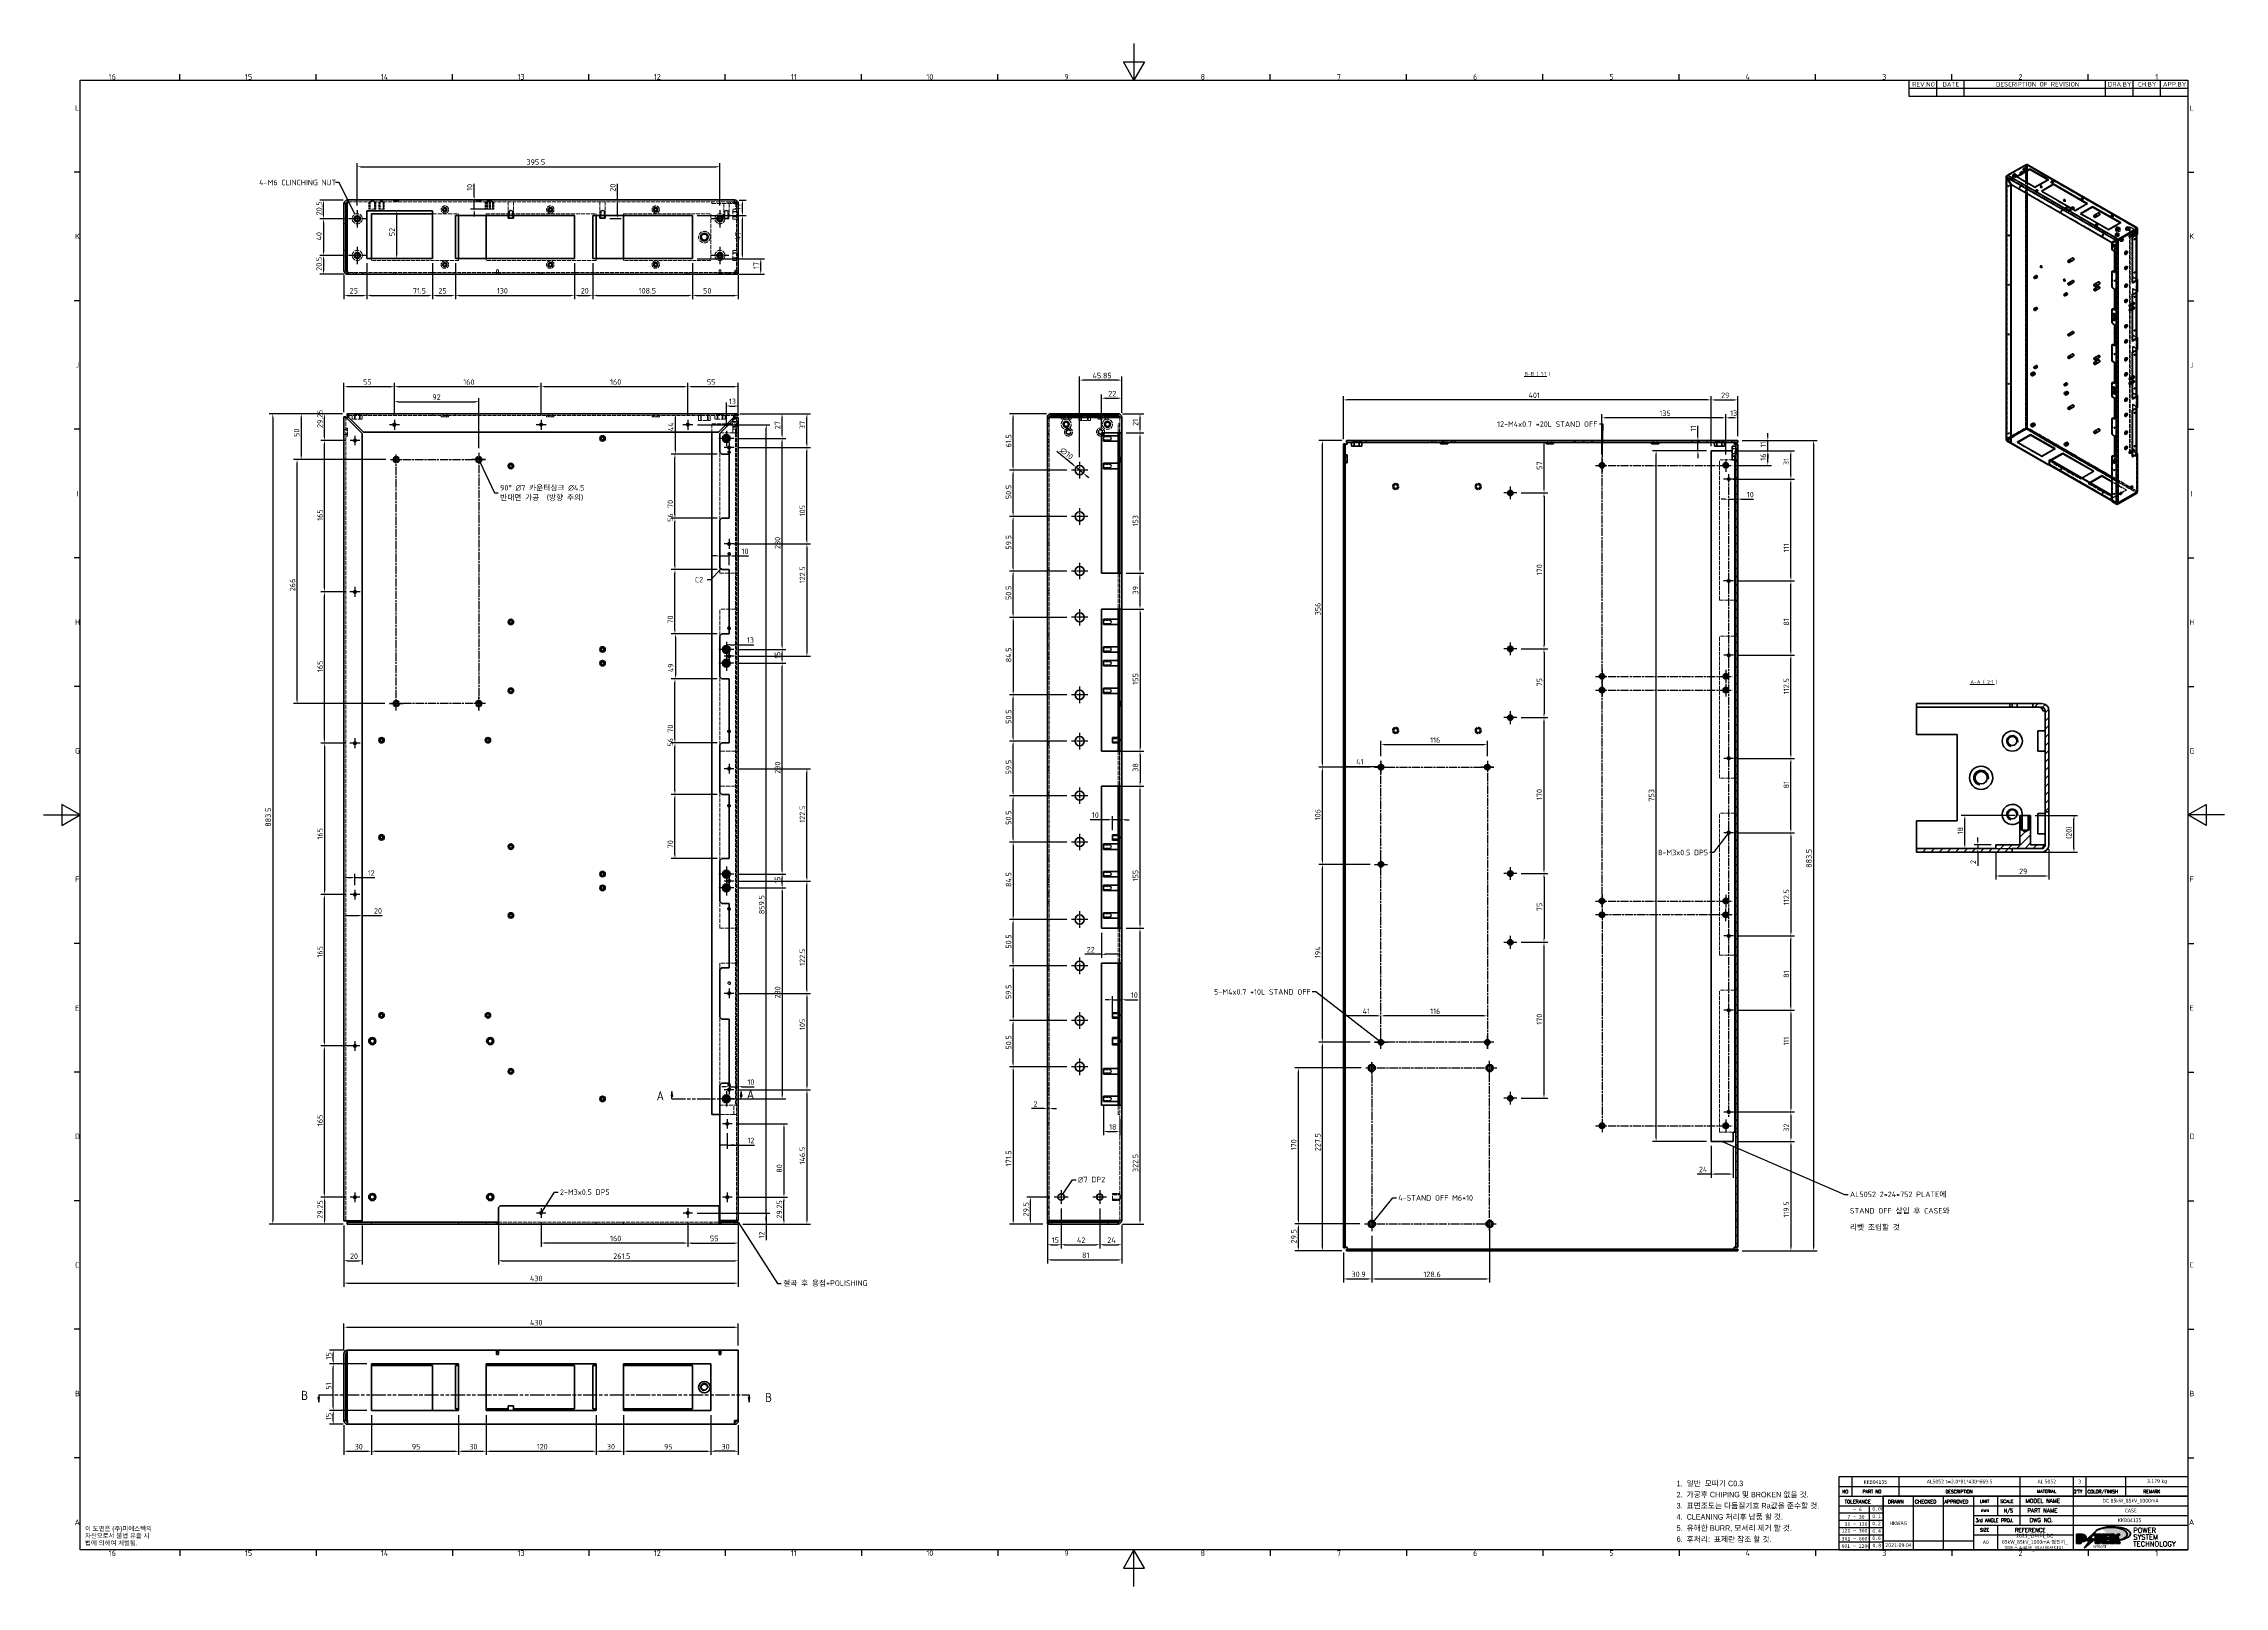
# Model space of a CAD drawing. Header units: millimetres. Extents: x 0 to 2378, y 0 to 1682.
import ezdxf
from ezdxf.enums import TextEntityAlignment as Align

# ---------------------------------------------------------------- set-up
doc = ezdxf.new("R2010")
doc.units = ezdxf.units.MM
doc.header["$LTSCALE"] = 2
for name, pattern in [('CHAIN', [0.3543, 0.2362, -0.0295, 0.0591, -0.0295]), ('DASHED', [0.2067, 0.1654, -0.0413]), ('DOUBLE_DASH_CHAIN', [1.2403, 0.6614, -0.0827, 0.1654, -0.0827, 0.1654, -0.0827])]:
    doc.linetypes.add(name, pattern=pattern)
doc.layers.get('0').update_dxf_attribs({"color": 3, "lineweight": 25})
for name, color, linetype, lineweight in [('가려진 것(ISO)', 2, 'DASHED', 18), ('가려진 좁은 것(ISO)', 2, 'DASHED', 18), ('가시적인 것(ISO)', 3, 'Continuous', 40), ('가시적인 좁은 것(ISO)', 3, 'Continuous', 35), ('경계(ISO)', 7, 'Continuous', 25), ('기호(ISO)', 5, 'Continuous', 25), ('단면선(ISO)', 7, 'CHAIN', 25), ('스케치 형상(ISO)', 3, 'Continuous', 25), ('제목(ISO)', 5, 'Continuous', 50), ('중심 표식(ISO)', 1, 'Continuous', 25), ('중심선(ISO)', 1, 'Continuous', 25), ('치수(ISO)', 2, 'Continuous', 25), ('해치(ISO)', 7, 'Continuous', 18)]:
    doc.layers.add(name, color=color, linetype=linetype, lineweight=lineweight)
doc.styles.add('HAN_291', font='')
doc.styles.add('HAN_370', font='', dxfattribs={"width": 2})
doc.styles.add('ISO Proportiona M2B', font='isocp.shx')
doc.styles.add('ISO Proportional', font='arial.ttf')
doc.styles.add('RC_284', font='ROMANC.shx')
doc.styles.add('RC_287', font='ROMANC.shx')
doc.styles.add('RC_292', font='ROMANC.shx')
doc.styles.add('ROMANT_294', font='romant.shx')
doc.styles.add('문자 텍스트_M2B', font='isocp.shx')
doc.styles.add('문자 텍스트_PSTEK_POSCO', font='isocp.shx')
doc.styles.add('부품번호텍스트_PSTEK_POSCO', font='isocp.shx')
doc.styles.add('치수 텍스트_PSTEK_POSCO', font='isocp.shx')
doc.styles.add('텍스트 스타일198', font='tahoma.ttf')
doc.styles.add('텍스트 스타일333', font='ROMANC.shx', dxfattribs={"width": 0.8})
doc.styles.add('텍스트 스타일512', font='isocp.shx')
doc.styles.get('HAN_291').set_extended_font_data('GulimChe')
doc.styles.get('HAN_370').set_extended_font_data('GulimChe')
doc.dimstyles.new('치수_PSTEK_POSCO', dxfattribs={"dimscale": 2, "dimtxt": 3, "dimasz": 2, "dimexe": 2, "dimexo": 2.5, "dimgap": 1, "dimtad": 1, "dimrnd": 1e-08, "dimdsep": 46, "dimtxsty": '치수 텍스트_PSTEK_POSCO', "dimcen": 0.09, "dimdle": 10, "dimclrd": 7, "dimclre": 7, "dimclrt": 2, "dimadec": 1, "dimazin": 2, "dimtfac": 1, "dimtmove": 0, "dimatfit": 3, "dimfxl": 0, "dimtolj": 1, "dimlwd": -1, "dimlwe": -1, "dimarcsym": 0})
doc.dimstyles.new('치수_PSTEK_POSCO$7', dxfattribs={"dimscale": 2, "dimtxt": 3, "dimasz": 2, "dimexe": 2, "dimexo": 2.5, "dimgap": 1, "dimtad": 1, "dimrnd": 1e-08, "dimdsep": 46, "dimtxsty": '치수 텍스트_PSTEK_POSCO', "dimcen": 0.09, "dimdle": 10, "dimclrd": 7, "dimclre": 7, "dimclrt": 2, "dimadec": 1, "dimazin": 2, "dimtfac": 1, "dimtmove": 0, "dimatfit": 3, "dimfxl": 0, "dimtolj": 1, "dimlwd": -1, "dimlwe": -1, "dimarcsym": 0})
pattern_1 = [(45, (0, 0), (-4.490128, 4.490128), [])]

# ---------------------------------------------------------------- blocks, each defined once
blk = doc.blocks.new('경계 Default Border')
at = {"layer": '경계(ISO)'}
for p, q in [((74.3, 821), (74.3, 824.4)), ((148.6, 821), (148.6, 824.4)), ((222.9, 821), (222.9, 824.4)), ((297.3, 821), (297.3, 824.4)), ((371.6, 821), (371.6, 824.4)), ((445.9, 821), (445.9, 824.4)), ((520.2, 821), (520.2, 824.4)), ((668.8, 821), (668.8, 824.4)), ((743.1, 821), (743.1, 824.4)), ((817.4, 821), (817.4, 824.4)), ((891.8, 821), (891.8, 824.4)), ((966.1, 821), (966.1, 824.4)), ((1040.4, 821), (1040.4, 824.4)), ((1114.7, 821), (1114.7, 824.4)), ((20, 770.9), (16.6, 770.9)), ((1169, 770.9), (1172.4, 770.9)), ((20, 700.8), (16.6, 700.8)), ((1169, 700.8), (1172.4, 700.8)), ((20, 630.8), (16.6, 630.8)), ((1169, 630.8), (1172.4, 630.8)), ((20, 560.7), (16.6, 560.7)), ((1169, 560.7), (1172.4, 560.7)), ((20, 490.6), (16.6, 490.6)), ((1169, 490.6), (1172.4, 490.6)), ((20, 350.4), (16.6, 350.4)), ((1169, 350.4), (1172.4, 350.4)), ((20, 280.3), (16.6, 280.3)), ((1169, 280.3), (1172.4, 280.3)), ((20, 210.2), (16.6, 210.2)), ((1169, 210.2), (1172.4, 210.2)), ((20, 140.2), (16.6, 140.2)), ((1169, 140.2), (1172.4, 140.2)), ((20, 70.1), (16.6, 70.1)), ((1169, 70.1), (1172.4, 70.1)), ((74.3, 20), (74.3, 16.6)), ((148.6, 20), (148.6, 16.6)), ((222.9, 20), (222.9, 16.6)), ((297.3, 20), (297.3, 16.6)), ((371.6, 20), (371.6, 16.6)), ((445.9, 20), (445.9, 16.6)), ((520.2, 20), (520.2, 16.6)), ((668.8, 20), (668.8, 16.6)), ((743.1, 20), (743.1, 16.6)), ((817.4, 20), (817.4, 16.6)), ((891.8, 20), (891.8, 16.6)), ((966.1, 20), (966.1, 16.6)), ((1040.4, 20), (1040.4, 16.6)), ((1114.7, 20), (1114.7, 16.6))]:
    blk.add_line(p, q, dxfattribs=at)
at = {"layer": '경계(ISO)', "flags": 128}
for points in [[(594.5, 841), (594.5, 821), (588.7, 831), (600.3, 831), (594.5, 821)], [(20, 20), (20, 821), (1169, 821), (1169, 20), (20, 20)], [(0, 420.5), (20, 420.5), (10, 426.3), (10, 414.7), (20, 420.5)], [(1189, 420.5), (1169, 420.5), (1179, 426.3), (1179, 414.7), (1169, 420.5)], [(594.5, 0), (594.5, 20), (588.7, 10), (600.3, 10), (594.5, 20)]]:
    blk.add_lwpolyline(points, dxfattribs=at)
at = {"layer": '경계(ISO)', "color": 2, "char_height": 3, "attachment_point": 7, "style": '문자 텍스트_M2B'}
for s, insert in [('16', (35.5, 821.4)), ('15', (109.8, 821.4)), ('14', (183.9, 821.4)), ('13', (258.4, 821.4)), ('12', (332.7, 821.4)), ('11', (407.4, 821.4)), ('10', (481.3, 821.4)), ('9', (556.5, 821.4)), ('8', (630.8, 821.4)), ('7', (705.1, 821.4)), ('6', (779.4, 821.4)), ('5', (853.7, 821.4)), ('4', (927.9, 821.4)), ('3', (1002.4, 821.4)), ('2', (1076.7, 821.4)), ('1', (1151.3, 821.4)), ('L', (17.2, 804.4)), ('L', (1170, 804.4)), ('K', (17.1, 734.4)), ('K', (1169.9, 734.4)), ('J', (17.4, 664.3)), ('J', (1170.2, 664.3)), ('I', (17.9, 594.2)), ('I', (1170.7, 594.2)), ('H', (17.1, 524.1)), ('H', (1169.9, 524.1)), ('G', (17.1, 454)), ('G', (1169.9, 454)), ('F', (17.2, 384)), ('F', (1170, 384)), ('E', (17.2, 313.8)), ('E', (1170, 313.8)), ('D', (17.1, 243.8)), ('D', (1169.9, 243.8)), ('C', (17.2, 173.7)), ('C', (1170, 173.7)), ('B', (17.1, 103.6)), ('B', (1169.9, 103.6)), ('A', (16.9, 33.5)), ('A', (1169.7, 33.5)), ('16', (35.5, 16.6)), ('15', (109.8, 16.6)), ('14', (183.9, 16.6)), ('13', (258.4, 16.6)), ('12', (332.7, 16.6)), ('11', (407.4, 16.6)), ('10', (481.3, 16.6)), ('9', (556.5, 16.6)), ('8', (630.8, 16.6)), ('7', (705.1, 16.6)), ('6', (779.4, 16.6)), ('5', (853.7, 16.6)), ('4', (927.9, 16.6)), ('3', (1002.4, 16.6)), ('2', (1076.7, 16.6)), ('1', (1151.3, 16.6))]:
    blk.add_mtext(s, dxfattribs=dict(at, insert=insert))
blk = doc.blocks.new('제목 블록 PSTEK')
h = blk.add_hatch(color=1)
edge = h.paths.add_edge_path(flags=0)
edge.add_line((314.2, 19.6), (314.2, 17))
edge.add_line((314.2, 17), (314.3, 17))
edge.add_arc((314.3, 17.7), 0.651, 270, 360)
edge.add_line((315, 17.7), (315, 19))
edge.add_arc((314.3, 19), 0.651, 0, 90)
edge.add_line((314.3, 19.6), (314.2, 19.6))
edge = h.paths.add_edge_path()
edge.add_arc((315, 18.3), 1.97, 270, 450)
edge.add_line((315, 20.3), (311.8, 20.3))
edge.add_line((311.8, 20.3), (311.8, 15.3))
edge.add_line((311.8, 15.3), (314.2, 15.3))
edge.add_line((314.2, 15.3), (314.2, 16.3))
edge.add_line((314.2, 16.3), (315, 16.3))
h = blk.add_hatch(color=252)
edge = h.paths.add_edge_path()
edge.add_arc((315, 18.3), 1.97, 270, 406.8279)
edge.add_arc((315.2, 18.1), 1.97, -90, 53.561, ccw=False)
edge.add_line((315.2, 16.2), (314.4, 16.2))
edge.add_line((314.4, 16.2), (314.4, 15.2))
edge.add_line((314.4, 15.2), (311.9, 15.2))
edge.add_line((311.9, 15.2), (311.9, 15.3))
edge.add_line((311.9, 15.3), (314.2, 15.3))
edge.add_line((314.2, 15.3), (314.2, 16.3))
edge.add_line((314.2, 16.3), (315, 16.3))
h = blk.add_hatch(color=252)
edge = h.paths.add_edge_path()
edge.add_line((314.4, 19.5), (314.5, 19.5))
edge.add_arc((314.5, 18.8), 0.651, 60.4189, 90, ccw=False)
edge.add_arc((314.3, 19), 0.651, 39.9699, 90)
edge.add_line((314.3, 19.6), (314.2, 19.6))
edge.add_line((314.2, 19.6), (314.2, 17))
edge.add_line((314.2, 17), (314.3, 17))
edge.add_arc((314.3, 17.7), 0.651, 270, 274.6931)
edge.add_line((314.4, 17), (314.4, 19.5))
for color, points in [(252, [(317.2, 17.1), (322, 21.6), (322.3, 21.9), (317, 17), (318.8, 16.2), (316, 12.7), (316.3, 13), (318.9, 16.3)]), (5, [(321.6, 17.4), (319.5, 18.2), (322.5, 22), (317.2, 17.1), (318.9, 16.3), (316.2, 12.8)]), (1, [(324.5, 19.6), (325.2, 19.6), (325.2, 20.3), (321.2, 20.3), (321.2, 19.6), (322, 19.6), (322, 15.3), (324.5, 15.3)]), (252, [(322, 19.6), (321.4, 19.6), (321.4, 19.5), (322, 19.5)]), (252, [(324.7, 19.5), (325.4, 19.5), (325.4, 20.1), (325.2, 20.1), (325.2, 19.6), (324.5, 19.6), (324.5, 15.3), (322.2, 15.3), (322.2, 15.2), (324.7, 15.2)]), (1, [(329.2, 20.3), (325.7, 20.3), (325.7, 15.3), (329.4, 15.3), (329.4, 16), (328.1, 16), (328.1, 17.6), (329.2, 17.6), (329.2, 18.3), (328.1, 18.3), (328.1, 19.6), (329.2, 19.6)]), (252, [(329.5, 15.8), (329.4, 15.8), (329.4, 15.3), (325.8, 15.3), (325.8, 15.2), (329.5, 15.2)]), (252, [(328.3, 19.5), (329.4, 19.5), (329.4, 20.1), (329.2, 20.1), (329.2, 19.6), (328.1, 19.6), (328.1, 18.3), (328.3, 18.3)]), (252, [(328.3, 17.4), (329.4, 17.4), (329.4, 18.1), (329.2, 18.1), (329.2, 17.6), (328.1, 17.6), (328.1, 16), (328.3, 16)]), (1, [(332.3, 20.3), (329.9, 20.3), (329.9, 15.3), (332.3, 15.3), (332.3, 17.4), (333.1, 15.3), (335.5, 15.3), (334.3, 19.3), (335.4, 20.3), (334.3, 20.3), (332.3, 19)]), (252, [(332.5, 16.9), (332.3, 17.4), (332.3, 15.3), (330, 15.3), (330, 15.2), (332.5, 15.2)]), (252, [(332.5, 20.1), (332.3, 20.1), (332.3, 19), (332.5, 19.1)]), (252, [(335.6, 20.1), (335.3, 20.1), (334.3, 19.3), (335.5, 15.3), (333.2, 15.3), (333.2, 15.2), (335.7, 15.2), (334.4, 19.2)])]:
    blk.add_hatch(color=color).paths.add_polyline_path(points)
at = {"layer": '해치(ISO)', "true_color": 0x27d1fc}
h = blk.add_hatch(color=140, dxfattribs=at)
edge = h.paths.add_edge_path()
edge.add_ellipse((330.4, 20.2), major_axis=(9.1, 0), ratio=0.40699, start_angle=301.3098, end_angle=507.7437)
edge.add_ellipse((331.5, 20.5), major_axis=(-9.82, 0), ratio=0.39426, start_angle=111.5121, end_angle=334.4703, ccw=False)
edge.add_line((335.1, 16.9), (335.1, 17))
at = {"color": 180}
for p, q in [((182.5, 11.8), (182.5, 51.6)), ((182.5, 51.6), (372.5, 51.6)), ((189.3, 51.6), (189.3, 41)), ((215.2, 41), (215.2, 51.6)), ((280.9, 51.6), (280.9, 41)), ((310.1, 51.6), (310.1, 41)), ((316.9, 51.6), (316.9, 41)), ((338.5, 51.6), (338.5, 41)), ((372.5, 51.6), (372.5, 11.8)), ((182.5, 46.3), (372.5, 46.3)), ((182.5, 41), (206.5, 41)), ((182.5, 35.7), (206.5, 35.7)), ((198.9, 12), (198.9, 35.7)), ((206.5, 35.7), (372.5, 35.7)), ((222.9, 11.8), (222.9, 41)), ((239.4, 11.8), (239.4, 41)), ((255.9, 11.8), (255.9, 41)), ((268.7, 41), (268.7, 30.4)), ((280.9, 41), (280.9, 25.2)), ((310.1, 41), (310.1, 11.8)), ((182.5, 31.8), (206.5, 31.8)), ((182.5, 27.8), (206.5, 27.8)), ((182.5, 23.9), (206.5, 23.9)), ((255.9, 30.4), (372.5, 30.4)), ((255.9, 25.2), (372.5, 25.2)), ((268.7, 25.2), (268.7, 11.8)), ((182.5, 19.9), (206.5, 19.9)), ((182.5, 16), (206.5, 16)), ((206.5, 16.7), (255.9, 16.7)), ((255.9, 19.9), (310.1, 19.9)), ((182.5, 11.8), (372.5, 11.8))]:
    blk.add_line(p, q, dxfattribs=at)
at = {"color": 7, "lineweight": 50}
for p, q in [((206.5, 11.8), (206.5, 41)), ((206.5, 41), (372.5, 41))]:
    blk.add_line(p, q, dxfattribs=at)
at = {"color": 7}
for p, q in [((315, 20.3), (311.8, 20.3)), ((311.8, 20.3), (311.8, 15.3)), ((315, 20.3), (311.8, 20.3)), ((311.8, 20.3), (311.8, 15.3)), ((311.8, 15.3), (314.2, 15.3)), ((311.8, 15.3), (314.2, 15.3)), ((314.2, 15.3), (311.9, 15.3)), ((311.9, 15.3), (311.9, 15.2)), ((311.9, 15.2), (314.4, 15.2)), ((314.2, 17), (314.2, 19.6)), ((314.2, 19.6), (314.3, 19.6)), ((314.3, 19.6), (314.2, 19.6)), ((314.2, 19.6), (314.2, 17)), ((314.2, 17), (314.2, 19.6)), ((314.2, 19.6), (314.3, 19.6)), ((314.3, 17), (314.2, 17)), ((314.2, 17), (314.3, 17)), ((314.3, 17), (314.2, 17)), ((314.2, 16.3), (315, 16.3)), ((314.2, 15.3), (314.2, 16.3)), ((315, 16.3), (314.2, 16.3)), ((314.2, 16.3), (314.2, 15.3)), ((314.2, 16.3), (315, 16.3)), ((314.2, 15.3), (314.2, 16.3)), ((314.4, 19.5), (314.5, 19.5)), ((314.4, 17), (314.4, 19.5)), ((314.4, 16.2), (315.2, 16.2)), ((314.4, 15.2), (314.4, 16.2)), ((315, 19), (315, 17.7)), ((315, 19), (315, 17.7)), ((318.8, 16.2), (316, 12.7)), ((316, 12.7), (316.3, 13)), ((316.2, 12.8), (321.6, 17.4)), ((318.9, 16.3), (316.2, 12.8)), ((316.3, 13), (318.9, 16.3)), ((322.3, 21.9), (317, 17)), ((317, 17), (318.8, 16.2)), ((322.5, 22), (317.2, 17.1)), ((317.2, 17.1), (322, 21.6)), ((318.9, 16.3), (317.2, 17.1)), ((317.2, 17.1), (318.9, 16.3)), ((319.5, 18.2), (322.5, 22)), ((321.6, 17.4), (319.5, 18.2)), ((325.2, 20.3), (321.2, 20.3)), ((321.2, 20.3), (321.2, 19.6)), ((325.2, 20.3), (321.2, 20.3)), ((321.2, 20.3), (321.2, 19.6)), ((321.2, 19.6), (322, 19.6)), ((321.2, 19.6), (322, 19.6)), ((321.4, 19.6), (321.4, 19.5)), ((322, 19.6), (321.4, 19.6)), ((321.4, 19.5), (322, 19.5)), ((322, 21.6), (322.3, 21.9)), ((322, 19.6), (322, 15.3)), ((322, 19.5), (322, 19.6)), ((322, 19.6), (322, 15.3)), ((322, 15.3), (324.5, 15.3)), ((322, 15.3), (324.5, 15.3)), ((324.5, 15.3), (322.2, 15.3)), ((322.2, 15.3), (322.2, 15.2)), ((322.2, 15.2), (324.7, 15.2)), ((324.5, 19.6), (325.2, 19.6)), ((324.5, 15.3), (324.5, 19.6)), ((325.2, 19.6), (324.5, 19.6)), ((324.5, 19.6), (324.5, 15.3)), ((324.5, 19.6), (325.2, 19.6)), ((324.5, 15.3), (324.5, 19.6)), ((324.7, 19.5), (325.4, 19.5)), ((324.7, 15.2), (324.7, 19.5)), ((325.2, 19.6), (325.2, 20.3)), ((325.2, 19.6), (325.2, 20.3)), ((325.4, 20.1), (325.2, 20.1)), ((325.2, 20.1), (325.2, 19.6)), ((325.4, 19.5), (325.4, 20.1)), ((329.2, 20.3), (325.7, 20.3)), ((325.7, 20.3), (325.7, 15.3)), ((325.7, 20.3), (325.7, 15.3)), ((329.2, 20.3), (325.7, 20.3)), ((325.7, 15.3), (329.4, 15.3)), ((325.7, 15.3), (329.4, 15.3)), ((329.4, 15.3), (325.8, 15.3)), ((325.8, 15.3), (325.8, 15.2)), ((325.8, 15.2), (329.5, 15.2)), ((328.1, 18.3), (328.1, 19.6)), ((328.1, 19.6), (329.2, 19.6)), ((329.2, 19.6), (328.1, 19.6)), ((328.1, 19.6), (328.1, 18.3)), ((328.1, 18.3), (328.1, 19.6)), ((328.1, 19.6), (329.2, 19.6)), ((329.2, 18.3), (328.1, 18.3)), ((328.1, 18.3), (328.3, 18.3)), ((329.2, 18.3), (328.1, 18.3)), ((328.1, 17.6), (329.2, 17.6)), ((328.1, 16), (328.1, 17.6)), ((329.2, 17.6), (328.1, 17.6)), ((328.1, 17.6), (328.1, 16)), ((328.1, 17.6), (329.2, 17.6)), ((328.1, 16), (328.1, 17.6)), ((329.4, 16), (328.1, 16)), ((328.1, 16), (328.3, 16)), ((329.4, 16), (328.1, 16)), ((328.3, 18.3), (328.3, 19.5)), ((328.3, 19.5), (329.4, 19.5)), ((328.3, 16), (328.3, 17.4)), ((328.3, 17.4), (329.4, 17.4)), ((329.2, 19.6), (329.2, 20.3)), ((329.2, 19.6), (329.2, 20.3)), ((329.4, 20.1), (329.2, 20.1)), ((329.2, 20.1), (329.2, 19.6)), ((329.2, 17.6), (329.2, 18.3)), ((329.2, 17.6), (329.2, 18.3)), ((329.4, 18.1), (329.2, 18.1)), ((329.2, 18.1), (329.2, 17.6)), ((329.4, 19.5), (329.4, 20.1)), ((329.4, 17.4), (329.4, 18.1)), ((329.4, 15.3), (329.4, 16)), ((329.4, 15.3), (329.4, 16)), ((329.5, 15.8), (329.4, 15.8)), ((329.4, 15.8), (329.4, 15.3)), ((329.5, 15.2), (329.5, 15.8)), ((332.3, 20.3), (329.9, 20.3)), ((329.9, 20.3), (329.9, 15.3)), ((329.9, 20.3), (329.9, 15.3)), ((332.3, 20.3), (329.9, 20.3)), ((329.9, 15.3), (332.3, 15.3)), ((329.9, 15.3), (332.3, 15.3)), ((332.3, 15.3), (330, 15.3)), ((330, 15.3), (330, 15.2)), ((330, 15.2), (332.5, 15.2)), ((334.3, 20.3), (332.3, 19)), ((332.3, 19), (332.3, 20.3)), ((334.3, 20.3), (332.3, 19)), ((332.3, 19), (332.3, 20.3)), ((332.5, 20.1), (332.3, 20.1)), ((332.3, 20.1), (332.3, 19)), ((332.3, 19), (332.5, 19.1)), ((332.3, 17.4), (333.1, 15.3)), ((332.3, 15.3), (332.3, 17.4)), ((332.5, 16.9), (332.3, 17.4)), ((332.3, 17.4), (332.3, 15.3)), ((332.3, 17.4), (333.1, 15.3)), ((332.3, 15.3), (332.3, 17.4)), ((332.5, 19.1), (332.5, 20.1)), ((332.5, 15.2), (332.5, 16.9)), ((333.1, 15.3), (335.5, 15.3)), ((333.1, 15.3), (335.5, 15.3)), ((335.5, 15.3), (333.2, 15.3)), ((333.2, 15.3), (333.2, 15.2)), ((333.2, 15.2), (335.7, 15.2)), ((334.3, 19.3), (335.4, 20.3)), ((335.4, 20.3), (334.3, 20.3)), ((334.3, 19.3), (335.4, 20.3)), ((335.4, 20.3), (334.3, 20.3)), ((335.3, 20.1), (334.3, 19.3)), ((335.5, 15.3), (334.3, 19.3)), ((334.3, 19.3), (335.5, 15.3)), ((335.5, 15.3), (334.3, 19.3)), ((334.4, 19.2), (335.6, 20.1)), ((335.7, 15.2), (334.4, 19.2)), ((335.6, 20.1), (335.3, 20.1)), ((345, 17.5), (345, 17.7))]:
    blk.add_line(p, q, dxfattribs=at)
at = {"color": 1}
for p, q in [((315, 20.3), (311.8, 20.3)), ((311.8, 20.3), (311.8, 15.3)), ((311.8, 15.3), (314.2, 15.3)), ((314.2, 17), (314.2, 19.6)), ((314.2, 19.6), (314.3, 19.6)), ((314.3, 17), (314.2, 17)), ((314.2, 16.3), (315, 16.3)), ((314.2, 15.3), (314.2, 16.3)), ((315, 19), (315, 17.7)), ((325.2, 20.3), (321.2, 20.3)), ((321.2, 20.3), (321.2, 19.6)), ((321.2, 19.6), (322, 19.6)), ((322, 19.6), (322, 15.3)), ((322, 15.3), (324.5, 15.3)), ((324.5, 19.6), (325.2, 19.6)), ((324.5, 15.3), (324.5, 19.6)), ((325.2, 19.6), (325.2, 20.3)), ((329.2, 20.3), (325.7, 20.3)), ((325.7, 20.3), (325.7, 15.3)), ((325.7, 15.3), (329.4, 15.3)), ((328.1, 18.3), (328.1, 19.6)), ((328.1, 19.6), (329.2, 19.6)), ((329.2, 18.3), (328.1, 18.3)), ((328.1, 17.6), (329.2, 17.6)), ((328.1, 16), (328.1, 17.6)), ((329.4, 16), (328.1, 16)), ((329.2, 19.6), (329.2, 20.3)), ((329.2, 17.6), (329.2, 18.3)), ((329.4, 15.3), (329.4, 16)), ((332.3, 20.3), (329.9, 20.3)), ((329.9, 20.3), (329.9, 15.3)), ((329.9, 15.3), (332.3, 15.3)), ((334.3, 20.3), (332.3, 19)), ((332.3, 19), (332.3, 20.3)), ((332.3, 17.4), (333.1, 15.3)), ((332.3, 15.3), (332.3, 17.4)), ((333.1, 15.3), (335.5, 15.3)), ((334.3, 19.3), (335.4, 20.3)), ((335.4, 20.3), (334.3, 20.3)), ((335.5, 15.3), (334.3, 19.3))]:
    blk.add_line(p, q, dxfattribs=at)
at = {"color": 5}
for p, q in [((316.2, 12.8), (321.6, 17.4)), ((318.9, 16.3), (316.2, 12.8)), ((322.5, 22), (317.2, 17.1)), ((317.2, 17.1), (318.9, 16.3)), ((319.5, 18.2), (322.5, 22)), ((321.6, 17.4), (319.5, 18.2))]:
    blk.add_line(p, q, dxfattribs=at)
at = {"color": 7}
for centre, radius, start, end in [((314.3, 19), 0.651, 0, 90), ((314.3, 19), 0.651, 39.9699, 90), ((314.3, 19), 0.651, 0, 90), ((314.3, 17.7), 0.651, 270, 0), ((314.3, 17.7), 0.651, 270, 0), ((314.3, 17.7), 0.651, 270, 274.6931), ((314.5, 18.8), 0.651, 60.4189, 90), ((315, 18.3), 1.97, 270, 90), ((315, 18.3), 1.97, 270, 90), ((315, 18.3), 1.97, 270, 46.8279), ((315.2, 18.1), 1.97, 270, 53.561)]:
    blk.add_arc(centre, radius, start, end, dxfattribs=at)
at = {"color": 1}
for centre, radius, start, end in [((314.3, 19), 0.651, 0, 90), ((314.3, 17.7), 0.651, 270, 0), ((315, 18.3), 1.97, 270, 90)]:
    blk.add_arc(centre, radius, start, end, dxfattribs=at)
at = {"layer": '제목(ISO)', "lineweight": 18}
blk.add_line((182.5, 35.7), (182.5, 11.8), dxfattribs=at)
at = {"layer": '제목(ISO)'}
for p, q in [((315, 20.3), (311.8, 20.3)), ((311.8, 20.3), (311.8, 15.3)), ((311.8, 15.3), (314.2, 15.3)), ((314.2, 15.3), (311.9, 15.3)), ((311.9, 15.3), (311.9, 15.2)), ((311.9, 15.2), (314.4, 15.2)), ((314.2, 17), (314.2, 19.6)), ((314.2, 19.6), (314.3, 19.6)), ((314.3, 19.6), (314.2, 19.6)), ((314.2, 19.6), (314.2, 17)), ((314.3, 17), (314.2, 17)), ((314.2, 17), (314.3, 17)), ((314.2, 15.3), (314.2, 16.3)), ((314.2, 16.3), (315, 16.3)), ((315, 16.3), (314.2, 16.3)), ((314.2, 16.3), (314.2, 15.3)), ((314.4, 19.5), (314.5, 19.5)), ((314.4, 17), (314.4, 19.5)), ((314.4, 15.2), (314.4, 16.2)), ((314.4, 16.2), (315.2, 16.2)), ((315, 19), (315, 17.7)), ((318.8, 16.2), (316, 12.7)), ((316, 12.7), (316.3, 13)), ((316.2, 12.8), (321.6, 17.4)), ((318.9, 16.3), (316.2, 12.8)), ((316.3, 13), (318.9, 16.3)), ((322.3, 21.9), (317, 17)), ((317, 17), (318.8, 16.2)), ((322.5, 22), (317.2, 17.1)), ((317.2, 17.1), (322, 21.6)), ((317.2, 17.1), (318.9, 16.3)), ((318.9, 16.3), (317.2, 17.1)), ((319.5, 18.2), (322.5, 22)), ((321.6, 17.4), (319.5, 18.2)), ((325.2, 20.3), (321.2, 20.3)), ((321.2, 20.3), (321.2, 19.6)), ((321.2, 19.6), (322, 19.6)), ((322, 19.6), (321.4, 19.6)), ((321.4, 19.6), (321.4, 19.5)), ((321.4, 19.5), (322, 19.5)), ((322, 21.6), (322.3, 21.9)), ((322, 19.6), (322, 15.3)), ((322, 19.5), (322, 19.6)), ((322, 15.3), (324.5, 15.3)), ((324.5, 15.3), (322.2, 15.3)), ((322.2, 15.3), (322.2, 15.2)), ((322.2, 15.2), (324.7, 15.2)), ((324.5, 19.6), (325.2, 19.6)), ((324.5, 15.3), (324.5, 19.6)), ((325.2, 19.6), (324.5, 19.6)), ((324.5, 19.6), (324.5, 15.3)), ((324.7, 19.5), (325.4, 19.5)), ((324.7, 15.2), (324.7, 19.5)), ((325.2, 19.6), (325.2, 20.3)), ((325.4, 20.1), (325.2, 20.1)), ((325.2, 20.1), (325.2, 19.6)), ((325.4, 19.5), (325.4, 20.1)), ((329.2, 20.3), (325.7, 20.3)), ((325.7, 20.3), (325.7, 15.3)), ((325.7, 15.3), (329.4, 15.3)), ((329.4, 15.3), (325.8, 15.3)), ((325.8, 15.3), (325.8, 15.2)), ((325.8, 15.2), (329.5, 15.2)), ((328.1, 18.3), (328.1, 19.6)), ((328.1, 19.6), (329.2, 19.6)), ((329.2, 19.6), (328.1, 19.6)), ((328.1, 19.6), (328.1, 18.3)), ((329.2, 18.3), (328.1, 18.3)), ((328.1, 18.3), (328.3, 18.3)), ((328.1, 16), (328.1, 17.6)), ((328.1, 17.6), (329.2, 17.6)), ((329.2, 17.6), (328.1, 17.6)), ((328.1, 17.6), (328.1, 16)), ((329.4, 16), (328.1, 16)), ((328.1, 16), (328.3, 16)), ((328.3, 19.5), (329.4, 19.5)), ((328.3, 18.3), (328.3, 19.5)), ((328.3, 17.4), (329.4, 17.4)), ((328.3, 16), (328.3, 17.4)), ((329.2, 19.6), (329.2, 20.3)), ((329.4, 20.1), (329.2, 20.1)), ((329.2, 20.1), (329.2, 19.6)), ((329.2, 17.6), (329.2, 18.3)), ((329.4, 18.1), (329.2, 18.1)), ((329.2, 18.1), (329.2, 17.6)), ((329.4, 19.5), (329.4, 20.1)), ((329.4, 17.4), (329.4, 18.1)), ((329.4, 15.3), (329.4, 16)), ((329.5, 15.8), (329.4, 15.8)), ((329.4, 15.8), (329.4, 15.3)), ((329.5, 15.2), (329.5, 15.8)), ((332.3, 20.3), (329.9, 20.3)), ((329.9, 20.3), (329.9, 15.3)), ((329.9, 15.3), (332.3, 15.3)), ((332.3, 15.3), (330, 15.3)), ((330, 15.3), (330, 15.2)), ((330, 15.2), (332.5, 15.2)), ((334.3, 20.3), (332.3, 19)), ((332.3, 19), (332.3, 20.3)), ((332.5, 20.1), (332.3, 20.1)), ((332.3, 20.1), (332.3, 19)), ((332.3, 19), (332.5, 19.1)), ((332.3, 15.3), (332.3, 17.4)), ((332.3, 17.4), (333.1, 15.3)), ((332.5, 16.9), (332.3, 17.4)), ((332.3, 17.4), (332.3, 15.3)), ((332.5, 19.1), (332.5, 20.1)), ((332.5, 15.2), (332.5, 16.9)), ((333.1, 15.3), (335.5, 15.3)), ((335.5, 15.3), (333.2, 15.3)), ((333.2, 15.3), (333.2, 15.2)), ((333.2, 15.2), (335.7, 15.2)), ((334.3, 19.3), (335.4, 20.3)), ((335.4, 20.3), (334.3, 20.3)), ((335.3, 20.1), (334.3, 19.3)), ((335.5, 15.3), (334.3, 19.3)), ((334.3, 19.3), (335.5, 15.3)), ((334.4, 19.2), (335.6, 20.1)), ((335.7, 15.2), (334.4, 19.2)), ((335.6, 20.1), (335.3, 20.1))]:
    blk.add_line(p, q, dxfattribs=at)
at = {"layer": '제목(ISO)', "color": 4}
blk.add_line((335.1, 16.9), (335.1, 17), dxfattribs=at)
at = {"layer": '제목(ISO)'}
for centre, radius, start, end in [((314.3, 19), 0.651, 0, 90), ((314.3, 19), 0.651, 39.9699, 90), ((314.3, 17.7), 0.651, 270, 0), ((314.3, 17.7), 0.651, 270, 274.6931), ((314.5, 18.8), 0.651, 60.4189, 90), ((315, 18.3), 1.97, 46.8279, 90), ((315, 18.3), 1.97, 270, 46.8279), ((315, 18.3), 1.97, 270, 46.8279), ((315.2, 18.1), 1.97, 270, 53.561)]:
    blk.add_arc(centre, radius, start, end, dxfattribs=at)
at = {"layer": '제목(ISO)', "color": 4}
for centre, major_axis, ratio, start_param, end_param in [((331.5, 20.5), (9.82, 0), 0.39426, 5.087845, 8.9792), ((330.4, 20.2), (9.1, 0), 0.40699, 5.258849, 8.861799)]:
    blk.add_ellipse(centre, major_axis=major_axis, ratio=ratio, start_param=start_param, end_param=end_param, dxfattribs=at)
at = {"color": 2}
for s, height, style, p in [('NO', 1.74, 'RC_284', (184.1, 42.6)), (' TOLERANCE', 1.9, 'RC_287', (184.1, 37)), ('PART NO', 1.74, 'RC_284', (195.3, 42.6)), ('DRAWN', 1.9, 'RC_287', (209, 37)), ('CHECKED', 1.9, 'RC_287', (223.7, 37)), ('APPROVED', 1.9, 'RC_287', (239.8, 37)), ('DESCRIPTION', 1.742, 'RC_284', (240.4, 42.6)), ('UNIT', 1.74, 'RC_284', (259.2, 37.3)), ('SCALE', 1.74, 'RC_284', (270.3, 37.3)), ('MODEL NAME', 2.18, 'RC_292', (284.1, 37.3)), ("Q'TY", 1.74, 'RC_284', (310.1, 42.6)), ('COLOR/FINISH', 1.742, 'RC_284', (317.8, 42.6)), ('REMARK', 1.74, 'RC_284', (348.3, 42.6)), (' 31 ~ 120', 2, 'HAN_291', (183.8, 24.8)), ('  7 ~ 30', 2, 'HAN_291', (183.8, 28.7)), ('    ~ 6', 2, 'HAN_291', (183.8, 32.8)), ('0.08', 2, 'HAN_291', (200.5, 33.1)), ('0.1', 2, 'HAN_291', (200.5, 29)), ('0.2', 2, 'HAN_291', (200.5, 25.1)), ('mm', 1.74, 'RC_284', (259.7, 32.4)), ('PART NAME', 2.18, 'RC_292', (285.1, 32)), (' DWG NO.', 2.18, 'RC_292', (284.8, 26.8)), ('601 ~ 1200', 2, 'HAN_291', (183.7, 12.8)), ('121 ~ 300', 2, 'HAN_291', (183.8, 21.2)), ('301 ~ 600', 2, 'HAN_291', (183.8, 16.8)), ('0.4', 2, 'HAN_291', (200.5, 21)), ('0.6', 2, 'HAN_291', (200.5, 17.1)), ('0.8', 2, 'HAN_291', (200.6, 13.1)), ('SIZE', 1.74, 'RC_284', (259.2, 21.7)), ('REFERENCE', 2.18, 'RC_292', (278.3, 21.4))]:
    blk.add_text(s, height=height, dxfattribs=dict(at, style=style)).set_placement(p)
at = {"color": 2, "style": 'RC_284'}
blk.add_text('MATERIAL', height=1.74, dxfattribs=at).set_placement((295.5, 43.6), align=Align.MIDDLE_CENTER)
at = {"color": 2, "style": '텍스트 스타일333', "width": 0.8}
blk.add_text('3rd ANGLE PROJ.', height=2, dxfattribs=at).set_placement((256.8, 26.8))
at = {"color": 7, "style": '텍스트 스타일333', "width": 0.8}
blk.add_text('N/S', height=2, dxfattribs=at).set_placement((274.8, 33.1), align=Align.MIDDLE_CENTER)
at = {"color": 7, "style": 'ROMANT_294'}
for s, p in [('POWER', (342.8, 21)), ('TECHNOLOGY', (342.8, 13.6)), ('SYSTEM', (342.8, 17.3))]:
    blk.add_text(s, height=2.7, dxfattribs=at).set_placement(p)
at = {"color": 7, "insert": (320.9, 14.2), "char_height": 1.4, "attachment_point": 1, "line_spacing_factor": 0.332, "style": 'HAN_370'}
blk.add_mtext('\\fHY견고딕|b0|i0;\\H1.4000;피에스텍', dxfattribs=at)
at = {"layer": '제목(ISO)', "color": 7, "style": '텍스트 스타일198'}
for tag, p in [('부품_번호_001', (195.8, 47.7)), ('설명_001', (230.3, 47.9)), ('재질_001', (290.6, 47.9)), ("3._Q'TY_001", (312.8, 47.9)), ('질량\\P3;_001', (350.3, 48.2)), ('1._MODEL_NAME_001', (326, 37.5)), ('설계자_001', (209.9, 25.2)), ('부품_번호_001', (334.5, 26.8)), ('제목_001', (338.1, 32.1)), ('작성_날짜_001', (207.7, 13.3)), ('시트_크기_001', (260.8, 14.8)), ('프로젝트_002', (271.1, 15)), ('프로젝트_003', (272.4, 11.6)), ('프로젝트_001', (279, 18.4))]:
    blk.add_attdef(tag, p, '', height=2, dxfattribs=at)
for tag, p in [('4._COLOR', (327.7, 48.9)), ('점검자', (231.2, 26.2)), ('엔지니어링_승인자', (247.7, 26.2)), ('점검_날짜', (231.2, 14.3)), ('엔지니어링_승인_날짜', (247.7, 14.3))]:
    blk.add_attdef(tag, text='', height=2, dxfattribs=at).set_placement(p, align=Align.MIDDLE_CENTER)
blk = doc.blocks.new('리비전 내역')
at = {"layer": '기호(ISO)'}
for p, q in [((1017, 821), (1169, 821)), ((1017, 821), (1017, 816.7)), ((1032, 821), (1032, 816.7)), ((1047, 821), (1047, 816.7)), ((1124, 821), (1124, 816.7)), ((1139, 821), (1139, 816.7)), ((1154, 821), (1154, 816.7)), ((1169, 821), (1169, 816.7)), ((1017, 816.7), (1169, 816.7)), ((1017, 816.7), (1017, 812.4)), ((1017, 812.4), (1169, 812.4)), ((1032, 816.7), (1032, 812.4)), ((1047, 816.7), (1047, 812.4)), ((1124, 816.7), (1124, 812.4)), ((1139, 816.7), (1139, 812.4)), ((1154, 816.7), (1154, 812.4)), ((1169, 816.7), (1169, 812.4))]:
    blk.add_line(p, q, dxfattribs=at)
at = {"layer": '기호(ISO)', "color": 2, "char_height": 2.5, "attachment_point": 7, "style": 'ISO Proportiona M2B'}
for s, insert in [('REV.NO', (1018.8, 817.6)), ('DATE', (1035.3, 817.6)), ('DESCRIPTION OF REVISION', (1064.5, 817.6)), ('DRA.BY', (1125.5, 817.6)), ('CH.BY', (1141.9, 817.6)), ('APP.BY', (1155.5, 817.6))]:
    blk.add_mtext(s, dxfattribs=dict(at, insert=insert))
blk = doc.blocks.new('2dTransSection0')
at = {"layer": '단면선(ISO)', "linetype": 'Continuous'}
for p, q in [((342.6, 269.8), (342.1, 267.3)), ((342.1, 267.3), (343.1, 267.3)), ((342.6, 267.3), (342.6, 269.8)), ((343.1, 267.3), (342.6, 269.8)), ((342.6, 265.8), (342.6, 267.3)), ((342.6, 265.8), (346.1, 265.8)), ((376.9, 265.8), (380.3, 265.8)), ((380.3, 269.8), (379.8, 267.3)), ((379.8, 267.3), (380.8, 267.3)), ((380.3, 267.3), (380.3, 269.8)), ((380.8, 267.3), (380.3, 269.8)), ((380.3, 265.8), (380.3, 267.3))]:
    blk.add_line(p, q, dxfattribs=at)
at = {"layer": '단면선(ISO)', "linetype": 'DOUBLE_DASH_CHAIN', "ltscale": 5.520497}
blk.add_line((342.6, 265.8), (380.3, 265.8), dxfattribs=at)
at = {"layer": '단면선(ISO)', "linetype": 'Continuous', "flags": 128}
for points in [[(343.1, 267.3), (342.6, 269.8), (342.1, 267.3), (343.1, 267.3)], [(380.8, 267.3), (380.3, 269.8), (379.8, 267.3), (380.8, 267.3)]]:
    blk.add_lwpolyline(points, dxfattribs=at)
at = {"layer": '단면선(ISO)'}
for points in [[(343.1, 267.3), (342.6, 269.8), (342.1, 267.3), (343.1, 267.3)], [(380.8, 267.3), (380.3, 269.8), (379.8, 267.3), (380.8, 267.3)]]:
    blk.add_solid(points, dxfattribs=at)
at = {"layer": '단면선(ISO)', "char_height": 5, "attachment_point": 7, "style": '부품번호텍스트_PSTEK_POSCO'}
for insert in [(334.2, 264.9), (383.4, 265.7)]:
    blk.add_mtext('A', dxfattribs=dict(at, insert=insert))
blk = doc.blocks.new('2dTransSection1')
at = {"layer": '단면선(ISO)', "linetype": 'Continuous'}
for p, q in [((149.5, 103), (150, 100.5)), ((150.5, 103), (149.5, 103)), ((150, 104.5), (153.9, 104.5)), ((150, 104.5), (150, 103)), ((150, 103), (150, 100.5)), ((150, 100.5), (150.5, 103)), ((380.8, 104.5), (384.6, 104.5)), ((384.1, 103), (384.6, 100.5)), ((385.1, 103), (384.1, 103)), ((384.6, 104.5), (384.6, 103)), ((384.6, 103), (384.6, 100.5)), ((384.6, 100.5), (385.1, 103))]:
    blk.add_line(p, q, dxfattribs=at)
at = {"layer": '단면선(ISO)', "linetype": 'DOUBLE_DASH_CHAIN', "ltscale": 5.81331}
blk.add_line((150, 104.5), (384.6, 104.5), dxfattribs=at)
at = {"layer": '단면선(ISO)', "linetype": 'Continuous', "flags": 128}
for points in [[(149.5, 103), (150, 100.5), (150.5, 103), (149.5, 103)], [(384.1, 103), (384.6, 100.5), (385.1, 103), (384.1, 103)]]:
    blk.add_lwpolyline(points, dxfattribs=at)
at = {"layer": '단면선(ISO)'}
for points in [[(149.5, 103), (150, 100.5), (150.5, 103), (149.5, 103)], [(384.1, 103), (384.6, 100.5), (385.1, 103), (384.1, 103)]]:
    blk.add_solid(points, dxfattribs=at)
at = {"layer": '단면선(ISO)', "char_height": 5, "attachment_point": 7, "style": '부품번호텍스트_PSTEK_POSCO'}
for insert in [(140.4, 101.6), (393.3, 100.5)]:
    blk.add_mtext('B', dxfattribs=dict(at, insert=insert))
blk = doc.blocks.new('*D24')
at = {"layer": 'Defpoints', "color": 0, "transparency": 16777216}
for p in [(2166.6, 840.6), (2214, 840.6), (2146.7, 800.6)]:
    blk.add_point(p, dxfattribs=at)
at = {"layer": '치수(ISO)', "color": 7, "transparency": 16777216}
for p, q in [((2171.6, 840.6), (2218, 840.6)), ((2214, 804.6), (2214, 836.6)), ((2151.7, 800.6), (2218, 800.6))]:
    blk.add_line(p, q, dxfattribs=at)
for points in [[(2213.3, 836.6), (2214.7, 836.6), (2214, 840.6)], [(2213.3, 804.6), (2214.7, 804.6), (2214, 800.6)]]:
    blk.add_solid(points, dxfattribs=at)
at = {"layer": '치수(ISO)', "color": 2, "transparency": 16777216, "insert": (2208.7, 814.9), "char_height": 6, "attachment_point": 4, "rotation": 90, "style": '치수 텍스트_PSTEK_POSCO'}
blk.add_mtext('\\A1;(20)', dxfattribs=at)
blk = doc.blocks.new('*D25')
at = {"layer": 'Defpoints', "color": 0, "transparency": 16777216}
for p in [(306.4, 589.3), (339.5, 589.3), (334.3, 424.3)]:
    blk.add_point(p, dxfattribs=at)
at = {"layer": '치수(ISO)', "color": 7, "transparency": 16777216}
for p, q in [((334.5, 589.3), (302.4, 589.3)), ((306.4, 428.3), (306.4, 585.3)), ((329.3, 424.3), (302.4, 424.3))]:
    blk.add_line(p, q, dxfattribs=at)
for points in [[(305.7, 585.3), (307, 585.3), (306.4, 589.3)], [(305.7, 428.3), (307, 428.3), (306.4, 424.3)]]:
    blk.add_solid(points, dxfattribs=at)
at = {"layer": '치수(ISO)', "color": 2, "transparency": 16777216, "insert": (301.4, 501.8), "char_height": 6, "attachment_point": 4, "rotation": 90, "style": '치수 텍스트_PSTEK_POSCO'}
blk.add_mtext('\\A1;165', dxfattribs=at)
blk = doc.blocks.new('*D26')
at = {"layer": 'Defpoints', "color": 0, "transparency": 16777216}
for p in [(306.4, 754.3), (334.3, 754.3), (339.5, 589.3)]:
    blk.add_point(p, dxfattribs=at)
at = {"layer": '치수(ISO)', "color": 7, "transparency": 16777216}
for p, q in [((329.3, 754.3), (302.4, 754.3)), ((306.4, 593.3), (306.4, 750.3)), ((334.5, 589.3), (302.4, 589.3))]:
    blk.add_line(p, q, dxfattribs=at)
for points in [[(305.7, 750.3), (307, 750.3), (306.4, 754.3)], [(305.7, 593.3), (307, 593.3), (306.4, 589.3)]]:
    blk.add_solid(points, dxfattribs=at)
at = {"layer": '치수(ISO)', "color": 2, "transparency": 16777216, "insert": (301.4, 685.6), "char_height": 6, "attachment_point": 4, "rotation": 90, "style": '치수 텍스트_PSTEK_POSCO'}
blk.add_mtext('\\A1;165', dxfattribs=at)
blk = doc.blocks.new('*D27')
at = {"layer": 'Defpoints', "color": 0, "transparency": 16777216}
for p in [(306.4, 1084.3), (334, 1084.3), (334, 919.3)]:
    blk.add_point(p, dxfattribs=at)
at = {"layer": '치수(ISO)', "color": 7, "transparency": 16777216}
for p, q in [((329, 1084.3), (302.4, 1084.3)), ((306.4, 923.3), (306.4, 1080.3)), ((329, 919.3), (302.4, 919.3))]:
    blk.add_line(p, q, dxfattribs=at)
for points in [[(305.7, 1080.3), (307, 1080.3), (306.4, 1084.3)], [(305.7, 923.3), (307, 923.3), (306.4, 919.3)]]:
    blk.add_solid(points, dxfattribs=at)
at = {"layer": '치수(ISO)', "color": 2, "transparency": 16777216, "insert": (301.4, 996.8), "char_height": 6, "attachment_point": 4, "rotation": 90, "style": '치수 텍스트_PSTEK_POSCO'}
blk.add_mtext('\\A1;165', dxfattribs=at)
blk = doc.blocks.new('*D28')
at = {"layer": 'Defpoints', "color": 0, "transparency": 16777216}
for p in [(306.4, 1249.3), (334.3, 1249.3), (334, 1084.3)]:
    blk.add_point(p, dxfattribs=at)
at = {"layer": '치수(ISO)', "color": 7, "transparency": 16777216}
for p, q in [((329.3, 1249.3), (302.4, 1249.3)), ((306.4, 1088.3), (306.4, 1245.3)), ((329, 1084.3), (302.4, 1084.3))]:
    blk.add_line(p, q, dxfattribs=at)
for points in [[(305.7, 1245.3), (307, 1245.3), (306.4, 1249.3)], [(305.7, 1088.3), (307, 1088.3), (306.4, 1084.3)]]:
    blk.add_solid(points, dxfattribs=at)
at = {"layer": '치수(ISO)', "color": 2, "transparency": 16777216, "insert": (301.4, 1161.8), "char_height": 6, "attachment_point": 4, "rotation": 90, "style": '치수 텍스트_PSTEK_POSCO'}
blk.add_mtext('\\A1;165', dxfattribs=at)
blk = doc.blocks.new('*D29')
at = {"layer": 'Defpoints', "color": 0, "transparency": 16777216}
for p in [(382.5, 1308), (327.5, 1275.1), (382.5, 1272)]:
    blk.add_point(p, dxfattribs=at)
at = {"layer": '치수(ISO)', "color": 7, "transparency": 16777216}
for p, q in [((327.5, 1280.1), (327.5, 1312)), ((331.5, 1308), (378.5, 1308)), ((382.5, 1277), (382.5, 1312))]:
    blk.add_line(p, q, dxfattribs=at)
for points in [[(331.5, 1308.6), (331.5, 1307.3), (327.5, 1308)], [(378.5, 1308.6), (378.5, 1307.3), (382.5, 1308)]]:
    blk.add_solid(points, dxfattribs=at)
at = {"layer": '치수(ISO)', "color": 2, "transparency": 16777216, "insert": (348.3, 1313), "char_height": 6, "attachment_point": 4, "style": '치수 텍스트_PSTEK_POSCO'}
blk.add_mtext('\\A1;55', dxfattribs=at)
blk = doc.blocks.new('*D30')
at = {"layer": 'Defpoints', "color": 0, "transparency": 16777216}
for p in [(542.5, 1308), (382.5, 1272), (542.5, 1272)]:
    blk.add_point(p, dxfattribs=at)
at = {"layer": '치수(ISO)', "color": 7, "transparency": 16777216}
for p, q in [((382.5, 1277), (382.5, 1312)), ((386.5, 1308), (538.5, 1308)), ((542.5, 1277), (542.5, 1312))]:
    blk.add_line(p, q, dxfattribs=at)
for points in [[(386.5, 1308.6), (386.5, 1307.3), (382.5, 1308)], [(538.5, 1308.6), (538.5, 1307.3), (542.5, 1308)]]:
    blk.add_solid(points, dxfattribs=at)
at = {"layer": '치수(ISO)', "color": 2, "transparency": 16777216, "insert": (457.7, 1313), "char_height": 6, "attachment_point": 4, "style": '치수 텍스트_PSTEK_POSCO'}
blk.add_mtext('\\A1;160', dxfattribs=at)
blk = doc.blocks.new('*D31')
at = {"layer": 'Defpoints', "color": 0, "transparency": 16777216}
for p in [(702.5, 1308), (542.5, 1272), (702.5, 1272)]:
    blk.add_point(p, dxfattribs=at)
at = {"layer": '치수(ISO)', "color": 7, "transparency": 16777216}
for p, q in [((542.5, 1277), (542.5, 1312)), ((546.5, 1308), (698.5, 1308)), ((702.5, 1277), (702.5, 1312))]:
    blk.add_line(p, q, dxfattribs=at)
for points in [[(546.5, 1308.6), (546.5, 1307.3), (542.5, 1308)], [(698.5, 1308.6), (698.5, 1307.3), (702.5, 1308)]]:
    blk.add_solid(points, dxfattribs=at)
at = {"layer": '치수(ISO)', "color": 2, "transparency": 16777216, "insert": (617.7, 1313), "char_height": 6, "attachment_point": 4, "style": '치수 텍스트_PSTEK_POSCO'}
blk.add_mtext('\\A1;160', dxfattribs=at)
blk = doc.blocks.new('*D32')
at = {"layer": 'Defpoints', "color": 0, "transparency": 16777216}
for p in [(757.5, 1308), (702.5, 1272), (757.5, 1274.5)]:
    blk.add_point(p, dxfattribs=at)
at = {"layer": '치수(ISO)', "color": 7, "transparency": 16777216}
for p, q in [((702.5, 1277), (702.5, 1312)), ((706.5, 1308), (753.5, 1308)), ((757.5, 1279.5), (757.5, 1312))]:
    blk.add_line(p, q, dxfattribs=at)
for points in [[(706.5, 1308.6), (706.5, 1307.3), (702.5, 1308)], [(753.5, 1308.6), (753.5, 1307.3), (757.5, 1308)]]:
    blk.add_solid(points, dxfattribs=at)
at = {"layer": '치수(ISO)', "color": 2, "transparency": 16777216, "insert": (723.3, 1313), "char_height": 6, "attachment_point": 4, "style": '치수 텍스트_PSTEK_POSCO'}
blk.add_mtext('\\A1;55', dxfattribs=at)
blk = doc.blocks.new('*D33')
at = {"layer": 'Defpoints', "color": 0, "transparency": 16777216}
for p in [(754.1, 1278.5), (805.3, 1278.5), (752.8, 1251.5)]:
    blk.add_point(p, dxfattribs=at)
at = {"layer": '치수(ISO)', "color": 7, "transparency": 16777216}
for p, q in [((759.1, 1278.5), (809.3, 1278.5)), ((805.3, 1255.5), (805.3, 1274.5)), ((757.8, 1251.5), (809.3, 1251.5))]:
    blk.add_line(p, q, dxfattribs=at)
for points in [[(804.6, 1274.5), (806, 1274.5), (805.3, 1278.5)], [(804.6, 1255.5), (806, 1255.5), (805.3, 1251.5)]]:
    blk.add_solid(points, dxfattribs=at)
at = {"layer": '치수(ISO)', "color": 2, "transparency": 16777216, "insert": (800.3, 1261.6), "char_height": 6, "attachment_point": 4, "rotation": 90, "style": '치수 텍스트_PSTEK_POSCO'}
blk.add_mtext('\\A1;27', dxfattribs=at)
blk = doc.blocks.new('*D34')
at = {"layer": 'Defpoints', "color": 0, "transparency": 16777216}
for p in [(754.1, 1278.5), (832.4, 1278.5), (753, 1241.5)]:
    blk.add_point(p, dxfattribs=at)
at = {"layer": '치수(ISO)', "color": 7, "transparency": 16777216}
for p, q in [((759.1, 1278.5), (836.4, 1278.5)), ((832.4, 1245.5), (832.4, 1274.5)), ((758, 1241.5), (836.4, 1241.5))]:
    blk.add_line(p, q, dxfattribs=at)
for points in [[(831.7, 1274.5), (833, 1274.5), (832.4, 1278.5)], [(831.7, 1245.5), (833, 1245.5), (832.4, 1241.5)]]:
    blk.add_solid(points, dxfattribs=at)
at = {"layer": '치수(ISO)', "color": 2, "transparency": 16777216, "insert": (827.4, 1261.7), "char_height": 6, "attachment_point": 4, "rotation": 90, "style": '치수 텍스트_PSTEK_POSCO'}
blk.add_mtext('\\A1;37', dxfattribs=at)
blk = doc.blocks.new('*D35')
at = {"layer": 'Defpoints', "color": 0, "transparency": 16777216}
for p in [(753, 1241.5), (832.4, 1241.5), (747.5, 1136.5)]:
    blk.add_point(p, dxfattribs=at)
at = {"layer": '치수(ISO)', "color": 7, "transparency": 16777216}
for p, q in [((758, 1241.5), (836.4, 1241.5)), ((832.4, 1140.5), (832.4, 1237.5)), ((752.5, 1136.5), (836.4, 1136.5))]:
    blk.add_line(p, q, dxfattribs=at)
for points in [[(831.7, 1237.5), (833, 1237.5), (832.4, 1241.5)], [(831.7, 1140.5), (833, 1140.5), (832.4, 1136.5)]]:
    blk.add_solid(points, dxfattribs=at)
at = {"layer": '치수(ISO)', "color": 2, "transparency": 16777216, "insert": (827.4, 1166.6), "char_height": 6, "attachment_point": 4, "rotation": 90, "style": '치수 텍스트_PSTEK_POSCO'}
blk.add_mtext('\\A1;105', dxfattribs=at)
blk = doc.blocks.new('*D36')
at = {"layer": 'Defpoints', "color": 0, "transparency": 16777216}
for p in [(752.7, 891.5), (832.4, 891.5), (752.7, 769)]:
    blk.add_point(p, dxfattribs=at)
at = {"layer": '치수(ISO)', "color": 7, "transparency": 16777216}
for p, q in [((757.7, 891.5), (836.4, 891.5)), ((832.4, 773), (832.4, 887.5)), ((757.7, 769), (836.4, 769))]:
    blk.add_line(p, q, dxfattribs=at)
for points in [[(831.7, 887.5), (833, 887.5), (832.4, 891.5)], [(831.7, 773), (833, 773), (832.4, 769)]]:
    blk.add_solid(points, dxfattribs=at)
at = {"layer": '치수(ISO)', "color": 2, "transparency": 16777216, "insert": (827.4, 832.6), "char_height": 6, "attachment_point": 4, "rotation": 90, "style": '치수 텍스트_PSTEK_POSCO'}
blk.add_mtext('\\A1;122.5', dxfattribs=at)
blk = doc.blocks.new('*D37')
at = {"layer": 'Defpoints', "color": 0, "transparency": 16777216}
for p in [(750.7, 424.3), (807.3, 424.3), (757.5, 395)]:
    blk.add_point(p, dxfattribs=at)
at = {"layer": '치수(ISO)', "color": 7, "transparency": 16777216}
for p, q in [((755.7, 424.3), (811.3, 424.3)), ((807.3, 399), (807.3, 420.3)), ((762.5, 395), (811.3, 395))]:
    blk.add_line(p, q, dxfattribs=at)
for points in [[(806.6, 420.3), (808, 420.3), (807.3, 424.3)], [(806.6, 399), (808, 399), (807.3, 395)]]:
    blk.add_solid(points, dxfattribs=at)
at = {"layer": '치수(ISO)', "color": 2, "transparency": 16777216, "insert": (802.3, 401), "char_height": 6, "attachment_point": 4, "rotation": 90, "style": '치수 텍스트_PSTEK_POSCO'}
blk.add_mtext('\\A1;29.25', dxfattribs=at)
blk = doc.blocks.new('*D38')
at = {"layer": 'Defpoints', "color": 0, "transparency": 16777216}
for p in [(347.5, 731.5), (327.5, 701.3), (347.5, 689.4)]:
    blk.add_point(p, dxfattribs=at)
at = {"layer": '치수(ISO)', "color": 7, "transparency": 16777216}
for p, q in [((331.5, 731.5), (343.5, 731.5)), ((347.5, 731.5), (369, 731.5))]:
    blk.add_line(p, q, dxfattribs=at)
for points in [[(331.5, 732.1), (331.5, 730.8), (327.5, 731.5)], [(343.5, 732.1), (343.5, 730.8), (347.5, 731.5)]]:
    blk.add_solid(points, dxfattribs=at)
at = {"layer": '치수(ISO)', "color": 2, "transparency": 16777216, "insert": (360.2, 736.5), "char_height": 6, "attachment_point": 4, "style": '치수 텍스트_PSTEK_POSCO'}
blk.add_mtext('\\A1;20', dxfattribs=at)
blk = doc.blocks.new('*D39')
at = {"layer": 'Defpoints', "color": 0, "transparency": 16777216}
for p in [(315.8, 191.7), (357.5, 191.7), (331.5, 176.7)]:
    blk.add_point(p, dxfattribs=at)
at = {"layer": '치수(ISO)', "color": 7, "transparency": 16777216}
for p, q in [((352.5, 191.7), (311.8, 191.7)), ((326.5, 176.7), (311.8, 176.7)), ((315.8, 180.7), (315.8, 187.7))]:
    blk.add_line(p, q, dxfattribs=at)
for points in [[(315.1, 187.7), (316.5, 187.7), (315.8, 191.7)], [(315.1, 180.7), (316.5, 180.7), (315.8, 176.7)]]:
    blk.add_solid(points, dxfattribs=at)
at = {"layer": '치수(ISO)', "color": 2, "transparency": 16777216, "insert": (310.8, 181.4), "char_height": 6, "attachment_point": 4, "rotation": 90, "style": '치수 텍스트_PSTEK_POSCO'}
blk.add_mtext('\\A1;15', dxfattribs=at)
blk = doc.blocks.new('*D40')
at = {"layer": 'Defpoints', "color": 0, "transparency": 16777216}
for p in [(315.8, 242.7), (357.5, 242.7), (357.5, 191.7)]:
    blk.add_point(p, dxfattribs=at)
at = {"layer": '치수(ISO)', "color": 7, "transparency": 16777216}
for p, q in [((352.5, 242.7), (311.8, 242.7)), ((315.8, 195.7), (315.8, 238.7)), ((352.5, 191.7), (311.8, 191.7))]:
    blk.add_line(p, q, dxfattribs=at)
for points in [[(315.1, 238.7), (316.5, 238.7), (315.8, 242.7)], [(315.1, 195.7), (316.5, 195.7), (315.8, 191.7)]]:
    blk.add_solid(points, dxfattribs=at)
at = {"layer": '치수(ISO)', "color": 2, "transparency": 16777216, "insert": (310.8, 214.5), "char_height": 6, "attachment_point": 4, "rotation": 90, "style": '치수 텍스트_PSTEK_POSCO'}
blk.add_mtext('\\A1;51', dxfattribs=at)
blk = doc.blocks.new('*D41')
at = {"layer": 'Defpoints', "color": 0, "transparency": 16777216}
for p in [(315.8, 257.7), (332.9, 257.7), (357.5, 242.7)]:
    blk.add_point(p, dxfattribs=at)
at = {"layer": '치수(ISO)', "color": 7, "transparency": 16777216}
for p, q in [((327.9, 257.7), (311.8, 257.7)), ((352.5, 242.7), (311.8, 242.7)), ((315.8, 246.7), (315.8, 253.7))]:
    blk.add_line(p, q, dxfattribs=at)
for points in [[(315.1, 253.7), (316.5, 253.7), (315.8, 257.7)], [(315.1, 246.7), (316.5, 246.7), (315.8, 242.7)]]:
    blk.add_solid(points, dxfattribs=at)
at = {"layer": '치수(ISO)', "color": 2, "transparency": 16777216, "insert": (310.8, 247.4), "char_height": 6, "attachment_point": 4, "rotation": 90, "style": '치수 텍스트_PSTEK_POSCO'}
blk.add_mtext('\\A1;15', dxfattribs=at)
blk = doc.blocks.new('*D42')
at = {"layer": 'Defpoints', "color": 0, "transparency": 16777216}
for p in [(1171.6, 1278.5), (1195.6, 1278.5), (1175.6, 1257.5)]:
    blk.add_point(p, dxfattribs=at)
at = {"layer": '치수(ISO)', "color": 7, "transparency": 16777216}
for p, q in [((1176.6, 1278.5), (1199.6, 1278.5)), ((1195.6, 1261.5), (1195.6, 1274.5)), ((1180.6, 1257.5), (1199.6, 1257.5))]:
    blk.add_line(p, q, dxfattribs=at)
for points in [[(1194.9, 1274.5), (1196.2, 1274.5), (1195.6, 1278.5)], [(1194.9, 1261.5), (1196.2, 1261.5), (1195.6, 1257.5)]]:
    blk.add_solid(points, dxfattribs=at)
at = {"layer": '치수(ISO)', "color": 2, "transparency": 16777216, "insert": (1190.6, 1265.2), "char_height": 6, "attachment_point": 4, "rotation": 90, "style": '치수 텍스트_PSTEK_POSCO'}
blk.add_mtext('\\A1;21', dxfattribs=at)
blk = doc.blocks.new('*D43')
at = {"layer": 'Defpoints', "color": 0, "transparency": 16777216}
for p in [(1175.6, 1295.4), (1175.6, 1274.5), (1153.6, 1257.5)]:
    blk.add_point(p, dxfattribs=at)
at = {"layer": '치수(ISO)', "color": 7, "transparency": 16777216}
for p, q in [((1153.6, 1262.5), (1153.6, 1299.4)), ((1157.6, 1295.4), (1171.6, 1295.4)), ((1175.6, 1279.5), (1175.6, 1299.4))]:
    blk.add_line(p, q, dxfattribs=at)
for points in [[(1157.6, 1296.1), (1157.6, 1294.8), (1153.6, 1295.4)], [(1171.6, 1296.1), (1171.6, 1294.8), (1175.6, 1295.4)]]:
    blk.add_solid(points, dxfattribs=at)
at = {"layer": '치수(ISO)', "color": 2, "transparency": 16777216, "insert": (1161, 1300.4), "char_height": 6, "attachment_point": 4, "style": '치수 텍스트_PSTEK_POSCO'}
blk.add_mtext('\\A1;22', dxfattribs=at)
blk = doc.blocks.new('*D44')
at = {"layer": 'Defpoints', "color": 0, "transparency": 16777216}
for p in [(1847.3, 1293.6), (1818.3, 1238.2), (1847.3, 1249.2)]:
    blk.add_point(p, dxfattribs=at)
at = {"layer": '치수(ISO)', "color": 7, "transparency": 16777216}
for p, q in [((1818.3, 1243.2), (1818.3, 1297.6)), ((1822.3, 1293.6), (1843.3, 1293.6)), ((1847.3, 1254.2), (1847.3, 1297.6))]:
    blk.add_line(p, q, dxfattribs=at)
for points in [[(1822.3, 1294.2), (1822.3, 1292.9), (1818.3, 1293.6)], [(1843.3, 1294.2), (1843.3, 1292.9), (1847.3, 1293.6)]]:
    blk.add_solid(points, dxfattribs=at)
at = {"layer": '치수(ISO)', "color": 2, "transparency": 16777216, "insert": (1829.2, 1298.6), "char_height": 6, "attachment_point": 4, "style": '치수 텍스트_PSTEK_POSCO'}
blk.add_mtext('\\A1;29', dxfattribs=at)
blk = doc.blocks.new('*D45')
at = {"layer": 'Defpoints', "color": 0, "transparency": 16777216}
for p in [(1844.3, 1238.2), (1847.3, 1249.2), (1880.1, 1249.2)]:
    blk.add_point(p, dxfattribs=at)
at = {"layer": '치수(ISO)', "color": 7, "transparency": 16777216}
for p, q in [((1849.3, 1238.2), (1884.1, 1238.2)), ((1852.3, 1249.2), (1884.1, 1249.2)), ((1880.1, 1253.2), (1880.1, 1257.2)), ((1880.1, 1238.2), (1880.1, 1249.2)), ((1880.1, 1234.2), (1880.1, 1230.2))]:
    blk.add_line(p, q, dxfattribs=at)
for points in [[(1879.5, 1253.2), (1880.8, 1253.2), (1880.1, 1249.2)], [(1879.5, 1234.2), (1880.8, 1234.2), (1880.1, 1238.2)]]:
    blk.add_solid(points, dxfattribs=at)
at = {"layer": '치수(ISO)', "color": 2, "transparency": 16777216, "insert": (1875.1, 1241.6), "char_height": 6, "attachment_point": 4, "rotation": 90, "style": '치수 텍스트_PSTEK_POSCO'}
blk.add_mtext('\\A1;11', dxfattribs=at)
blk = doc.blocks.new('*D46')
at = {"layer": 'Defpoints', "color": 0, "transparency": 16777216}
for p in [(1847.3, 1249.2), (1847.3, 365.7), (1929.9, 365.7)]:
    blk.add_point(p, dxfattribs=at)
at = {"layer": '치수(ISO)', "color": 7, "transparency": 16777216}
for p, q in [((1852.3, 1249.2), (1933.9, 1249.2)), ((1929.9, 1245.2), (1929.9, 369.7)), ((1852.3, 365.7), (1933.9, 365.7))]:
    blk.add_line(p, q, dxfattribs=at)
for points in [[(1929.3, 1245.2), (1930.6, 1245.2), (1929.9, 1249.2)], [(1929.3, 369.7), (1930.6, 369.7), (1929.9, 365.7)]]:
    blk.add_solid(points, dxfattribs=at)
at = {"layer": '치수(ISO)', "color": 2, "transparency": 16777216, "insert": (1924.9, 783.4), "char_height": 6, "attachment_point": 4, "rotation": 90, "style": '치수 텍스트_PSTEK_POSCO'}
blk.add_mtext('\\A1;883.5', dxfattribs=at)
blk = doc.blocks.new('*D47')
at = {"layer": 'Defpoints', "color": 0, "transparency": 16777216}
for p in [(2186.7, 808.6), (2128.7, 804.6), (2186.7, 774.5)]:
    blk.add_point(p, dxfattribs=at)
at = {"layer": '치수(ISO)', "color": 7, "transparency": 16777216}
for p, q in [((2128.7, 799.6), (2128.7, 770.5)), ((2186.7, 803.6), (2186.7, 770.5)), ((2132.7, 774.5), (2182.7, 774.5))]:
    blk.add_line(p, q, dxfattribs=at)
for points in [[(2132.7, 775.2), (2132.7, 773.9), (2128.7, 774.5)], [(2182.7, 775.2), (2182.7, 773.9), (2186.7, 774.5)]]:
    blk.add_solid(points, dxfattribs=at)
at = {"layer": '치수(ISO)', "color": 2, "transparency": 16777216, "insert": (2154.1, 779.5), "char_height": 6, "attachment_point": 4, "style": '치수 텍스트_PSTEK_POSCO'}
blk.add_mtext('\\A1;29', dxfattribs=at)
blk = doc.blocks.new('*D48')
at = {"layer": 'Defpoints', "color": 0, "transparency": 16777216}
for p in [(2109.1, 808.6), (2128.7, 808.6), (2128.7, 804.6)]:
    blk.add_point(p, dxfattribs=at)
at = {"layer": '치수(ISO)', "color": 7, "transparency": 16777216}
for p, q in [((2123.7, 808.6), (2105.1, 808.6)), ((2109.1, 812.6), (2109.1, 816.6)), ((2109.1, 808.6), (2109.1, 804.6)), ((2109.1, 800.6), (2109.1, 785.5))]:
    blk.add_line(p, q, dxfattribs=at)
for points in [[(2108.5, 812.6), (2109.8, 812.6), (2109.1, 808.6)], [(2108.5, 800.6), (2109.8, 800.6), (2109.1, 804.6)]]:
    blk.add_solid(points, dxfattribs=at)
at = {"layer": '치수(ISO)', "color": 2, "transparency": 16777216, "insert": (2104.1, 787.5), "char_height": 6, "attachment_point": 4, "rotation": 90, "style": '치수 텍스트_PSTEK_POSCO'}
blk.add_mtext('\\A1;2', dxfattribs=at)
blk = doc.blocks.new('*D49')
at = {"layer": 'Defpoints', "color": 0, "transparency": 16777216}
for p in [(2095, 840.6), (2154.8, 840.6), (2128.7, 804.6)]:
    blk.add_point(p, dxfattribs=at)
at = {"layer": '치수(ISO)', "color": 7, "transparency": 16777216}
for p, q in [((2149.8, 840.6), (2091, 840.6)), ((2095, 808.6), (2095, 836.6)), ((2123.7, 804.6), (2091, 804.6))]:
    blk.add_line(p, q, dxfattribs=at)
for points in [[(2094.4, 836.6), (2095.7, 836.6), (2095, 840.6)], [(2094.4, 808.6), (2095.7, 808.6), (2095, 804.6)]]:
    blk.add_solid(points, dxfattribs=at)
at = {"layer": '치수(ISO)', "color": 2, "transparency": 16777216, "insert": (2090, 819.9), "char_height": 6, "attachment_point": 4, "rotation": 90, "style": '치수 텍스트_PSTEK_POSCO'}
blk.add_mtext('\\A1;18', dxfattribs=at)
blk = doc.blocks.new('*D50')
at = {"layer": 'Defpoints', "color": 0, "transparency": 16777216}
for p in [(1094.6, 538.3), (1096.6, 538.3), (1096.6, 521)]:
    blk.add_point(p, dxfattribs=at)
at = {"layer": '치수(ISO)', "color": 7, "transparency": 16777216}
for p, q in [((1090.6, 521), (1077.4, 521)), ((1096.6, 521), (1094.6, 521)), ((1100.6, 521), (1104.6, 521))]:
    blk.add_line(p, q, dxfattribs=at)
for points in [[(1090.6, 521.7), (1090.6, 520.3), (1094.6, 521)], [(1100.6, 521.7), (1100.6, 520.3), (1096.6, 521)]]:
    blk.add_solid(points, dxfattribs=at)
at = {"layer": '치수(ISO)', "color": 2, "transparency": 16777216, "insert": (1079.4, 526), "char_height": 6, "attachment_point": 4, "style": '치수 텍스트_PSTEK_POSCO'}
blk.add_mtext('\\A1;2', dxfattribs=at)
blk = doc.blocks.new('*D51')
at = {"layer": 'Defpoints', "color": 0, "transparency": 16777216}
for p in [(1109.6, 417), (1094.6, 399), (1109.6, 372.5)]:
    blk.add_point(p, dxfattribs=at)
at = {"layer": '치수(ISO)', "color": 7, "transparency": 16777216}
for p, q in [((1109.6, 412), (1109.6, 368.5)), ((1094.6, 394), (1094.6, 368.5)), ((1098.6, 372.5), (1105.6, 372.5))]:
    blk.add_line(p, q, dxfattribs=at)
for points in [[(1098.6, 373.2), (1098.6, 371.8), (1094.6, 372.5)], [(1105.6, 373.2), (1105.6, 371.8), (1109.6, 372.5)]]:
    blk.add_solid(points, dxfattribs=at)
at = {"layer": '치수(ISO)', "color": 2, "transparency": 16777216, "insert": (1099.3, 377.5), "char_height": 6, "attachment_point": 4, "style": '치수 텍스트_PSTEK_POSCO'}
blk.add_mtext('\\A1;15', dxfattribs=at)
blk = doc.blocks.new('*D52')
at = {"layer": 'Defpoints', "color": 0, "transparency": 16777216}
for p in [(1109.6, 417), (1151.6, 417), (1151.6, 372.5)]:
    blk.add_point(p, dxfattribs=at)
at = {"layer": '치수(ISO)', "color": 7, "transparency": 16777216}
for p, q in [((1109.6, 412), (1109.6, 368.5)), ((1151.6, 412), (1151.6, 368.5)), ((1113.6, 372.5), (1147.6, 372.5))]:
    blk.add_line(p, q, dxfattribs=at)
for points in [[(1113.6, 373.2), (1113.6, 371.8), (1109.6, 372.5)], [(1147.6, 373.2), (1147.6, 371.8), (1151.6, 372.5)]]:
    blk.add_solid(points, dxfattribs=at)
at = {"layer": '치수(ISO)', "color": 2, "transparency": 16777216, "insert": (1126.8, 377.5), "char_height": 6, "attachment_point": 4, "style": '치수 텍스트_PSTEK_POSCO'}
blk.add_mtext('\\A1;42', dxfattribs=at)
blk = doc.blocks.new('*D53')
at = {"layer": 'Defpoints', "color": 0, "transparency": 16777216}
for p in [(1151.6, 417), (1175.6, 399), (1175.6, 372.5)]:
    blk.add_point(p, dxfattribs=at)
at = {"layer": '치수(ISO)', "color": 7, "transparency": 16777216}
for p, q in [((1151.6, 412), (1151.6, 368.5)), ((1175.6, 394), (1175.6, 368.5)), ((1155.6, 372.5), (1171.6, 372.5))]:
    blk.add_line(p, q, dxfattribs=at)
for points in [[(1155.6, 373.2), (1155.6, 371.8), (1151.6, 372.5)], [(1171.6, 373.2), (1171.6, 371.8), (1175.6, 372.5)]]:
    blk.add_solid(points, dxfattribs=at)
at = {"layer": '치수(ISO)', "color": 2, "transparency": 16777216, "insert": (1159.9, 377.5), "char_height": 6, "attachment_point": 4, "style": '치수 텍스트_PSTEK_POSCO'}
blk.add_mtext('\\A1;24', dxfattribs=at)
blk = doc.blocks.new('*D54')
at = {"layer": 'Defpoints', "color": 0, "transparency": 16777216}
for p in [(1076.2, 424.5), (1102.1, 424.5), (1094.6, 395)]:
    blk.add_point(p, dxfattribs=at)
at = {"layer": '치수(ISO)', "color": 7, "transparency": 16777216}
for p, q in [((1097.1, 424.5), (1072.2, 424.5)), ((1076.2, 399), (1076.2, 420.5)), ((1089.6, 395), (1072.2, 395))]:
    blk.add_line(p, q, dxfattribs=at)
for points in [[(1075.5, 420.5), (1076.8, 420.5), (1076.2, 424.5)], [(1075.5, 399), (1076.8, 399), (1076.2, 395)]]:
    blk.add_solid(points, dxfattribs=at)
at = {"layer": '치수(ISO)', "color": 2, "transparency": 16777216, "insert": (1071.2, 403.3), "char_height": 6, "attachment_point": 4, "rotation": 90, "style": '치수 텍스트_PSTEK_POSCO'}
blk.add_mtext('\\A1;29.5', dxfattribs=at)
blk = doc.blocks.new('*D55')
at = {"layer": 'Defpoints', "color": 0, "transparency": 16777216}
for p in [(330.9, 1278.5), (249.9, 395), (331.5, 395)]:
    blk.add_point(p, dxfattribs=at)
at = {"layer": '치수(ISO)', "color": 7, "transparency": 16777216}
for p, q in [((325.9, 1278.5), (245.9, 1278.5)), ((249.9, 1274.5), (249.9, 399)), ((326.5, 395), (245.9, 395))]:
    blk.add_line(p, q, dxfattribs=at)
for points in [[(249.2, 1274.5), (250.5, 1274.5), (249.9, 1278.5)], [(249.2, 399), (250.5, 399), (249.9, 395)]]:
    blk.add_solid(points, dxfattribs=at)
at = {"layer": '치수(ISO)', "color": 2, "transparency": 16777216, "insert": (244.9, 828.2), "char_height": 6, "attachment_point": 4, "rotation": 90, "style": '치수 텍스트_PSTEK_POSCO'}
blk.add_mtext('\\A1;883.5', dxfattribs=at)
blk = doc.blocks.new('*D56')
at = {"layer": 'Defpoints', "color": 0, "transparency": 16777216}
for p in [(327.5, 398.4), (757.5, 399), (757.5, 330.7)]:
    blk.add_point(p, dxfattribs=at)
at = {"layer": '치수(ISO)', "color": 7, "transparency": 16777216}
for p, q in [((327.5, 393.4), (327.5, 326.7)), ((757.5, 394), (757.5, 326.7)), ((331.5, 330.7), (753.5, 330.7))]:
    blk.add_line(p, q, dxfattribs=at)
for points in [[(331.5, 331.3), (331.5, 330), (327.5, 330.7)], [(753.5, 331.3), (753.5, 330), (757.5, 330.7)]]:
    blk.add_solid(points, dxfattribs=at)
at = {"layer": '치수(ISO)', "color": 2, "transparency": 16777216, "insert": (530.3, 335.7), "char_height": 6, "attachment_point": 4, "style": '치수 텍스트_PSTEK_POSCO'}
blk.add_mtext('\\A1;430', dxfattribs=at)
blk = doc.blocks.new('*D57')
at = {"layer": 'Defpoints', "color": 0, "transparency": 16777216}
for p in [(1094.6, 399), (1175.6, 399), (1175.6, 356)]:
    blk.add_point(p, dxfattribs=at)
at = {"layer": '치수(ISO)', "color": 7, "transparency": 16777216}
for p, q in [((1094.6, 394), (1094.6, 352)), ((1175.6, 394), (1175.6, 352)), ((1098.6, 356), (1171.6, 356))]:
    blk.add_line(p, q, dxfattribs=at)
for points in [[(1098.6, 356.7), (1098.6, 355.3), (1094.6, 356)], [(1171.6, 356.7), (1171.6, 355.3), (1175.6, 356)]]:
    blk.add_solid(points, dxfattribs=at)
at = {"layer": '치수(ISO)', "color": 2, "transparency": 16777216, "insert": (1132.4, 361), "char_height": 6, "attachment_point": 4, "style": '치수 텍스트_PSTEK_POSCO'}
blk.add_mtext('\\A1;81', dxfattribs=at)
blk = doc.blocks.new('*D58')
at = {"layer": 'Defpoints', "color": 0, "transparency": 16777216}
for p in [(737.5, 1547.8), (342, 1500.5), (737.5, 1500.5)]:
    blk.add_point(p, dxfattribs=at)
at = {"layer": '치수(ISO)', "color": 7, "transparency": 16777216}
for p, q in [((342, 1505.5), (342, 1551.8)), ((346, 1547.8), (733.5, 1547.8)), ((737.5, 1505.5), (737.5, 1551.8))]:
    blk.add_line(p, q, dxfattribs=at)
for points in [[(346, 1548.4), (346, 1547.1), (342, 1547.8)], [(733.5, 1548.4), (733.5, 1547.1), (737.5, 1547.8)]]:
    blk.add_solid(points, dxfattribs=at)
at = {"layer": '치수(ISO)', "color": 2, "transparency": 16777216, "insert": (526.5, 1552.8), "char_height": 6, "attachment_point": 4, "style": '치수 텍스트_PSTEK_POSCO'}
blk.add_mtext('\\A1;395.5', dxfattribs=at)
blk = doc.blocks.new('*D59')
at = {"layer": 'Defpoints', "color": 0, "transparency": 16777216}
for p in [(332.5, 1491), (305.3, 1451), (332.5, 1451)]:
    blk.add_point(p, dxfattribs=at)
at = {"layer": '치수(ISO)', "color": 7, "transparency": 16777216}
for p, q in [((327.5, 1491), (301.3, 1491)), ((305.3, 1487), (305.3, 1455)), ((327.5, 1451), (301.3, 1451))]:
    blk.add_line(p, q, dxfattribs=at)
for points in [[(304.6, 1487), (305.9, 1487), (305.3, 1491)], [(304.6, 1455), (305.9, 1455), (305.3, 1451)]]:
    blk.add_solid(points, dxfattribs=at)
at = {"layer": '치수(ISO)', "color": 2, "transparency": 16777216, "insert": (300.3, 1467.4), "char_height": 6, "attachment_point": 4, "rotation": 90, "style": '치수 텍스트_PSTEK_POSCO'}
blk.add_mtext('\\A1;40', dxfattribs=at)
blk = doc.blocks.new('*D60')
at = {"layer": 'Defpoints', "color": 0, "transparency": 16777216}
for p in [(305.3, 1511.5), (331.5, 1511.5), (332.5, 1491)]:
    blk.add_point(p, dxfattribs=at)
at = {"layer": '치수(ISO)', "color": 7, "transparency": 16777216}
for p, q in [((326.5, 1511.5), (301.3, 1511.5)), ((305.3, 1495), (305.3, 1507.5)), ((327.5, 1491), (301.3, 1491))]:
    blk.add_line(p, q, dxfattribs=at)
for points in [[(304.6, 1507.5), (305.9, 1507.5), (305.3, 1511.5)], [(304.6, 1495), (305.9, 1495), (305.3, 1491)]]:
    blk.add_solid(points, dxfattribs=at)
at = {"layer": '치수(ISO)', "color": 2, "transparency": 16777216, "insert": (300.3, 1494.8), "char_height": 6, "attachment_point": 4, "rotation": 90, "style": '치수 텍스트_PSTEK_POSCO'}
blk.add_mtext('\\A1;20.5', dxfattribs=at)
blk = doc.blocks.new('*D61')
at = {"layer": 'Defpoints', "color": 0, "transparency": 16777216}
for p in [(332.5, 1451), (305.3, 1430.5), (332.9, 1430.5)]:
    blk.add_point(p, dxfattribs=at)
at = {"layer": '치수(ISO)', "color": 7, "transparency": 16777216}
for p, q in [((327.5, 1451), (301.3, 1451)), ((327.9, 1430.5), (301.3, 1430.5)), ((305.3, 1447), (305.3, 1434.5))]:
    blk.add_line(p, q, dxfattribs=at)
for points in [[(304.6, 1447), (305.9, 1447), (305.3, 1451)], [(304.6, 1434.5), (305.9, 1434.5), (305.3, 1430.5)]]:
    blk.add_solid(points, dxfattribs=at)
at = {"layer": '치수(ISO)', "color": 2, "transparency": 16777216, "insert": (300.3, 1434.3), "char_height": 6, "attachment_point": 4, "rotation": 90, "style": '치수 텍스트_PSTEK_POSCO'}
blk.add_mtext('\\A1;20.5', dxfattribs=at)
blk = doc.blocks.new('*D62')
at = {"layer": 'Defpoints', "color": 0, "transparency": 16777216}
for p in [(1394.4, 787.2), (1451.4, 787.2), (1451.4, 593.2)]:
    blk.add_point(p, dxfattribs=at)
at = {"layer": '치수(ISO)', "color": 7, "transparency": 16777216}
for p, q in [((1446.4, 787.2), (1390.4, 787.2)), ((1394.4, 597.2), (1394.4, 783.2)), ((1446.4, 593.2), (1390.4, 593.2))]:
    blk.add_line(p, q, dxfattribs=at)
for points in [[(1393.8, 783.2), (1395.1, 783.2), (1394.4, 787.2)], [(1393.8, 597.2), (1395.1, 597.2), (1394.4, 593.2)]]:
    blk.add_solid(points, dxfattribs=at)
at = {"layer": '치수(ISO)', "color": 2, "transparency": 16777216, "insert": (1389.4, 685), "char_height": 6, "attachment_point": 4, "rotation": 90, "style": '치수 텍스트_PSTEK_POSCO'}
blk.add_mtext('\\A1;194', dxfattribs=at)
blk = doc.blocks.new('*D63')
at = {"layer": 'Defpoints', "color": 0, "transparency": 16777216}
for p in [(1394.4, 893.2), (1451.4, 893.2), (1451.4, 787.2)]:
    blk.add_point(p, dxfattribs=at)
at = {"layer": '치수(ISO)', "color": 7, "transparency": 16777216}
for p, q in [((1446.4, 893.2), (1390.4, 893.2)), ((1394.4, 791.2), (1394.4, 889.2)), ((1446.4, 787.2), (1390.4, 787.2))]:
    blk.add_line(p, q, dxfattribs=at)
for points in [[(1393.8, 889.2), (1395.1, 889.2), (1394.4, 893.2)], [(1393.8, 791.2), (1395.1, 791.2), (1394.4, 787.2)]]:
    blk.add_solid(points, dxfattribs=at)
at = {"layer": '치수(ISO)', "color": 2, "transparency": 16777216, "insert": (1389.4, 835.2), "char_height": 6, "attachment_point": 4, "rotation": 90, "style": '치수 텍스트_PSTEK_POSCO'}
blk.add_mtext('\\A1;106', dxfattribs=at)
blk = doc.blocks.new('*D64')
at = {"layer": 'Defpoints', "color": 0, "transparency": 16777216}
for p in [(1417.3, 1245.7), (1458.3, 894), (1458.3, 893.2)]:
    blk.add_point(p, dxfattribs=at)
at = {"layer": '치수(ISO)', "color": 7, "transparency": 16777216}
blk.add_line((1421.3, 894), (1454.3, 894), dxfattribs=at)
for points in [[(1421.3, 894.7), (1421.3, 893.3), (1417.3, 894)], [(1454.3, 894.7), (1454.3, 893.3), (1458.3, 894)]]:
    blk.add_solid(points, dxfattribs=at)
at = {"layer": '치수(ISO)', "color": 2, "transparency": 16777216, "insert": (1431.3, 899), "char_height": 6, "attachment_point": 4, "style": '치수 텍스트_PSTEK_POSCO'}
blk.add_mtext('\\A1;41', dxfattribs=at)
blk = doc.blocks.new('*D65')
at = {"layer": 'Defpoints', "color": 0, "transparency": 16777216}
for p in [(1574.3, 917.7), (1458.3, 900.1), (1574.3, 900.1)]:
    blk.add_point(p, dxfattribs=at)
at = {"layer": '치수(ISO)', "color": 7, "transparency": 16777216}
for p, q in [((1458.3, 905.1), (1458.3, 921.7)), ((1462.3, 917.7), (1570.3, 917.7)), ((1574.3, 905.1), (1574.3, 921.7))]:
    blk.add_line(p, q, dxfattribs=at)
for points in [[(1462.3, 918.4), (1462.3, 917.1), (1458.3, 917.7)], [(1570.3, 918.4), (1570.3, 917.1), (1574.3, 917.7)]]:
    blk.add_solid(points, dxfattribs=at)
at = {"layer": '치수(ISO)', "color": 2, "transparency": 16777216, "insert": (1512, 922.7), "char_height": 6, "attachment_point": 4, "style": '치수 텍스트_PSTEK_POSCO'}
blk.add_mtext('\\A1;116', dxfattribs=at)
blk = doc.blocks.new('*D66')
at = {"layer": 'Defpoints', "color": 0, "transparency": 16777216}
for p in [(1841.3, 1238.2), (1880.1, 1238.2), (1841.3, 1222.2)]:
    blk.add_point(p, dxfattribs=at)
at = {"layer": '치수(ISO)', "color": 7, "transparency": 16777216}
for p, q in [((1846.3, 1238.2), (1884.1, 1238.2)), ((1846.3, 1222.2), (1884.1, 1222.2)), ((1880.1, 1226.2), (1880.1, 1234.2))]:
    blk.add_line(p, q, dxfattribs=at)
for points in [[(1879.5, 1234.2), (1880.8, 1234.2), (1880.1, 1238.2)], [(1879.5, 1226.2), (1880.8, 1226.2), (1880.1, 1222.2)]]:
    blk.add_solid(points, dxfattribs=at)
at = {"layer": '치수(ISO)', "color": 2, "transparency": 16777216, "insert": (1875.1, 1227.3), "char_height": 6, "attachment_point": 4, "rotation": 90, "style": '치수 텍스트_PSTEK_POSCO'}
blk.add_mtext('\\A1;16', dxfattribs=at)
blk = doc.blocks.new('*D67')
at = {"layer": 'Defpoints', "color": 0, "transparency": 16777216}
for p in [(1842.6, 709.2), (1905.3, 709.2), (1842.6, 628.2)]:
    blk.add_point(p, dxfattribs=at)
at = {"layer": '치수(ISO)', "color": 7, "transparency": 16777216}
for p, q in [((1847.6, 709.2), (1909.3, 709.2)), ((1905.3, 632.2), (1905.3, 705.2)), ((1847.6, 628.2), (1909.3, 628.2))]:
    blk.add_line(p, q, dxfattribs=at)
for points in [[(1904.7, 705.2), (1906, 705.2), (1905.3, 709.2)], [(1904.7, 632.2), (1906, 632.2), (1905.3, 628.2)]]:
    blk.add_solid(points, dxfattribs=at)
at = {"layer": '치수(ISO)', "color": 2, "transparency": 16777216, "insert": (1900.3, 663.5), "char_height": 6, "attachment_point": 4, "rotation": 90, "style": '치수 텍스트_PSTEK_POSCO'}
blk.add_mtext('\\A1;81', dxfattribs=at)
blk = doc.blocks.new('*D68')
at = {"layer": 'Defpoints', "color": 0, "transparency": 16777216}
for p in [(1842.6, 821.7), (1842.6, 709.2), (1905.3, 709.2)]:
    blk.add_point(p, dxfattribs=at)
at = {"layer": '치수(ISO)', "color": 7, "transparency": 16777216}
for p, q in [((1847.6, 821.7), (1909.3, 821.7)), ((1905.3, 817.7), (1905.3, 713.2)), ((1847.6, 709.2), (1909.3, 709.2))]:
    blk.add_line(p, q, dxfattribs=at)
for points in [[(1904.7, 817.7), (1906, 817.7), (1905.3, 821.7)], [(1904.7, 713.2), (1906, 713.2), (1905.3, 709.2)]]:
    blk.add_solid(points, dxfattribs=at)
at = {"layer": '치수(ISO)', "color": 2, "transparency": 16777216, "insert": (1900.3, 742.8), "char_height": 6, "attachment_point": 4, "rotation": 90, "style": '치수 텍스트_PSTEK_POSCO'}
blk.add_mtext('\\A1;112.5', dxfattribs=at)
blk = doc.blocks.new('*D69')
at = {"layer": 'Defpoints', "color": 0, "transparency": 16777216}
for p in [(1842.6, 902.7), (1905.3, 902.7), (1842.6, 821.7)]:
    blk.add_point(p, dxfattribs=at)
at = {"layer": '치수(ISO)', "color": 7, "transparency": 16777216}
for p, q in [((1847.6, 902.7), (1909.3, 902.7)), ((1905.3, 825.7), (1905.3, 898.7)), ((1847.6, 821.7), (1909.3, 821.7))]:
    blk.add_line(p, q, dxfattribs=at)
for points in [[(1904.7, 898.7), (1906, 898.7), (1905.3, 902.7)], [(1904.7, 825.7), (1906, 825.7), (1905.3, 821.7)]]:
    blk.add_solid(points, dxfattribs=at)
at = {"layer": '치수(ISO)', "color": 2, "transparency": 16777216, "insert": (1900.3, 870), "char_height": 6, "attachment_point": 4, "rotation": 90, "style": '치수 텍스트_PSTEK_POSCO'}
blk.add_mtext('\\A1;81', dxfattribs=at)
blk = doc.blocks.new('*D70')
at = {"layer": 'Defpoints', "color": 0, "transparency": 16777216}
for p in [(1842.8, 1096.2), (1905.3, 1096.2), (1842.6, 1015.2)]:
    blk.add_point(p, dxfattribs=at)
at = {"layer": '치수(ISO)', "color": 7, "transparency": 16777216}
for p, q in [((1847.8, 1096.2), (1909.3, 1096.2)), ((1905.3, 1019.2), (1905.3, 1092.2)), ((1847.6, 1015.2), (1909.3, 1015.2))]:
    blk.add_line(p, q, dxfattribs=at)
for points in [[(1904.7, 1092.2), (1906, 1092.2), (1905.3, 1096.2)], [(1904.7, 1019.2), (1906, 1019.2), (1905.3, 1015.2)]]:
    blk.add_solid(points, dxfattribs=at)
at = {"layer": '치수(ISO)', "color": 2, "transparency": 16777216, "insert": (1900.3, 1047.5), "char_height": 6, "attachment_point": 4, "rotation": 90, "style": '치수 텍스트_PSTEK_POSCO'}
blk.add_mtext('\\A1;81', dxfattribs=at)
blk = doc.blocks.new('*D71')
at = {"layer": 'Defpoints', "color": 0, "transparency": 16777216}
for p in [(1837.3, 1207.2), (1905.3, 1207.2), (1842.8, 1096.2)]:
    blk.add_point(p, dxfattribs=at)
at = {"layer": '치수(ISO)', "color": 7, "transparency": 16777216}
for p, q in [((1842.3, 1207.2), (1909.3, 1207.2)), ((1905.3, 1100.2), (1905.3, 1203.2)), ((1847.8, 1096.2), (1909.3, 1096.2))]:
    blk.add_line(p, q, dxfattribs=at)
for points in [[(1904.7, 1203.2), (1906, 1203.2), (1905.3, 1207.2)], [(1904.7, 1100.2), (1906, 1100.2), (1905.3, 1096.2)]]:
    blk.add_solid(points, dxfattribs=at)
at = {"layer": '치수(ISO)', "color": 2, "transparency": 16777216, "insert": (1900.3, 1127.6), "char_height": 6, "attachment_point": 4, "rotation": 90, "style": '치수 텍스트_PSTEK_POSCO'}
blk.add_mtext('\\A1;111', dxfattribs=at)
blk = doc.blocks.new('*D72')
at = {"layer": 'Defpoints', "color": 0, "transparency": 16777216}
for p in [(1841.3, 1238.2), (1905.3, 1238.2), (1837.3, 1207.2)]:
    blk.add_point(p, dxfattribs=at)
at = {"layer": '치수(ISO)', "color": 7, "transparency": 16777216}
for p, q in [((1846.3, 1238.2), (1909.3, 1238.2)), ((1905.3, 1211.2), (1905.3, 1234.2)), ((1842.3, 1207.2), (1909.3, 1207.2))]:
    blk.add_line(p, q, dxfattribs=at)
for points in [[(1904.7, 1234.2), (1906, 1234.2), (1905.3, 1238.2)], [(1904.7, 1211.2), (1906, 1211.2), (1905.3, 1207.2)]]:
    blk.add_solid(points, dxfattribs=at)
at = {"layer": '치수(ISO)', "color": 2, "transparency": 16777216, "insert": (1900.3, 1222.5), "char_height": 6, "attachment_point": 4, "rotation": 90, "style": '치수 텍스트_PSTEK_POSCO'}
blk.add_mtext('\\A1;31', dxfattribs=at)
blk = doc.blocks.new('*D73')
at = {"layer": 'Defpoints', "color": 0, "transparency": 16777216}
for p in [(1057.2, 1107), (1120.7, 1107), (1120.7, 1056.5)]:
    blk.add_point(p, dxfattribs=at)
at = {"layer": '치수(ISO)', "color": 7, "transparency": 16777216}
for p, q in [((1115.7, 1107), (1053.2, 1107)), ((1057.2, 1060.5), (1057.2, 1103)), ((1115.7, 1056.5), (1053.2, 1056.5))]:
    blk.add_line(p, q, dxfattribs=at)
for points in [[(1056.5, 1103), (1057.9, 1103), (1057.2, 1107)], [(1056.5, 1060.5), (1057.9, 1060.5), (1057.2, 1056.5)]]:
    blk.add_solid(points, dxfattribs=at)
at = {"layer": '치수(ISO)', "color": 2, "transparency": 16777216, "insert": (1052.2, 1075.4), "char_height": 6, "attachment_point": 4, "rotation": 90, "style": '치수 텍스트_PSTEK_POSCO'}
blk.add_mtext('\\A1;50.5', dxfattribs=at)
blk = doc.blocks.new('*D74')
at = {"layer": 'Defpoints', "color": 0, "transparency": 16777216}
for p in [(1057.2, 1166.5), (1120.7, 1166.5), (1120.7, 1107)]:
    blk.add_point(p, dxfattribs=at)
at = {"layer": '치수(ISO)', "color": 7, "transparency": 16777216}
for p, q in [((1115.7, 1166.5), (1053.2, 1166.5)), ((1057.2, 1111), (1057.2, 1162.5)), ((1115.7, 1107), (1053.2, 1107))]:
    blk.add_line(p, q, dxfattribs=at)
for points in [[(1056.5, 1162.5), (1057.9, 1162.5), (1057.2, 1166.5)], [(1056.5, 1111), (1057.9, 1111), (1057.2, 1107)]]:
    blk.add_solid(points, dxfattribs=at)
at = {"layer": '치수(ISO)', "color": 2, "transparency": 16777216, "insert": (1052.2, 1130.3), "char_height": 6, "attachment_point": 4, "rotation": 90, "style": '치수 텍스트_PSTEK_POSCO'}
blk.add_mtext('\\A1;59.5', dxfattribs=at)
blk = doc.blocks.new('*D75')
at = {"layer": 'Defpoints', "color": 0, "transparency": 16777216}
for p in [(1057.2, 1217), (1120.7, 1217), (1120.7, 1166.5)]:
    blk.add_point(p, dxfattribs=at)
at = {"layer": '치수(ISO)', "color": 7, "transparency": 16777216}
for p, q in [((1115.7, 1217), (1053.2, 1217)), ((1057.2, 1170.5), (1057.2, 1213)), ((1115.7, 1166.5), (1053.2, 1166.5))]:
    blk.add_line(p, q, dxfattribs=at)
for points in [[(1056.5, 1213), (1057.9, 1213), (1057.2, 1217)], [(1056.5, 1170.5), (1057.9, 1170.5), (1057.2, 1166.5)]]:
    blk.add_solid(points, dxfattribs=at)
at = {"layer": '치수(ISO)', "color": 2, "transparency": 16777216, "insert": (1052.2, 1185.4), "char_height": 6, "attachment_point": 4, "rotation": 90, "style": '치수 텍스트_PSTEK_POSCO'}
blk.add_mtext('\\A1;50.5', dxfattribs=at)
blk = doc.blocks.new('*D76')
at = {"layer": 'Defpoints', "color": 0, "transparency": 16777216}
for p in [(1057.2, 1278.5), (1098.6, 1278.5), (1120.7, 1217)]:
    blk.add_point(p, dxfattribs=at)
at = {"layer": '치수(ISO)', "color": 7, "transparency": 16777216}
for p, q in [((1093.6, 1278.5), (1053.2, 1278.5)), ((1057.2, 1221), (1057.2, 1274.5)), ((1115.7, 1217), (1053.2, 1217))]:
    blk.add_line(p, q, dxfattribs=at)
for points in [[(1056.5, 1274.5), (1057.9, 1274.5), (1057.2, 1278.5)], [(1056.5, 1221), (1057.9, 1221), (1057.2, 1217)]]:
    blk.add_solid(points, dxfattribs=at)
at = {"layer": '치수(ISO)', "color": 2, "transparency": 16777216, "insert": (1052.2, 1241.8), "char_height": 6, "attachment_point": 4, "rotation": 90, "style": '치수 텍스트_PSTEK_POSCO'}
blk.add_mtext('\\A1;61.5', dxfattribs=at)
blk = doc.blocks.new('*D77')
at = {"layer": 'Defpoints', "color": 0, "transparency": 16777216}
for p in [(1057.2, 862), (1120.7, 862), (1120.7, 811.5)]:
    blk.add_point(p, dxfattribs=at)
at = {"layer": '치수(ISO)', "color": 7, "transparency": 16777216}
for p, q in [((1115.7, 862), (1053.2, 862)), ((1057.2, 815.5), (1057.2, 858)), ((1115.7, 811.5), (1053.2, 811.5))]:
    blk.add_line(p, q, dxfattribs=at)
for points in [[(1056.5, 858), (1057.9, 858), (1057.2, 862)], [(1056.5, 815.5), (1057.9, 815.5), (1057.2, 811.5)]]:
    blk.add_solid(points, dxfattribs=at)
at = {"layer": '치수(ISO)', "color": 2, "transparency": 16777216, "insert": (1052.2, 830.4), "char_height": 6, "attachment_point": 4, "rotation": 90, "style": '치수 텍스트_PSTEK_POSCO'}
blk.add_mtext('\\A1;50.5', dxfattribs=at)
blk = doc.blocks.new('*D78')
at = {"layer": 'Defpoints', "color": 0, "transparency": 16777216}
for p in [(1057.2, 921.5), (1120.7, 921.5), (1120.7, 862)]:
    blk.add_point(p, dxfattribs=at)
at = {"layer": '치수(ISO)', "color": 7, "transparency": 16777216}
for p, q in [((1115.7, 921.5), (1053.2, 921.5)), ((1057.2, 866), (1057.2, 917.5)), ((1115.7, 862), (1053.2, 862))]:
    blk.add_line(p, q, dxfattribs=at)
for points in [[(1056.5, 917.5), (1057.9, 917.5), (1057.2, 921.5)], [(1056.5, 866), (1057.9, 866), (1057.2, 862)]]:
    blk.add_solid(points, dxfattribs=at)
at = {"layer": '치수(ISO)', "color": 2, "transparency": 16777216, "insert": (1052.2, 885.3), "char_height": 6, "attachment_point": 4, "rotation": 90, "style": '치수 텍스트_PSTEK_POSCO'}
blk.add_mtext('\\A1;59.5', dxfattribs=at)
blk = doc.blocks.new('*D79')
at = {"layer": 'Defpoints', "color": 0, "transparency": 16777216}
for p in [(1057.2, 972), (1120.7, 972), (1120.7, 921.5)]:
    blk.add_point(p, dxfattribs=at)
at = {"layer": '치수(ISO)', "color": 7, "transparency": 16777216}
for p, q in [((1115.7, 972), (1053.2, 972)), ((1057.2, 925.5), (1057.2, 968)), ((1115.7, 921.5), (1053.2, 921.5))]:
    blk.add_line(p, q, dxfattribs=at)
for points in [[(1056.5, 968), (1057.9, 968), (1057.2, 972)], [(1056.5, 925.5), (1057.9, 925.5), (1057.2, 921.5)]]:
    blk.add_solid(points, dxfattribs=at)
at = {"layer": '치수(ISO)', "color": 2, "transparency": 16777216, "insert": (1052.2, 940.4), "char_height": 6, "attachment_point": 4, "rotation": 90, "style": '치수 텍스트_PSTEK_POSCO'}
blk.add_mtext('\\A1;50.5', dxfattribs=at)
blk = doc.blocks.new('*D80')
at = {"layer": 'Defpoints', "color": 0, "transparency": 16777216}
for p in [(1129.7, 1315.1), (1175.6, 1274.5), (1129.7, 1226)]:
    blk.add_point(p, dxfattribs=at)
at = {"layer": '치수(ISO)', "color": 7, "transparency": 16777216}
for p, q in [((1129.7, 1231), (1129.7, 1319.1)), ((1171.6, 1315.1), (1133.7, 1315.1)), ((1175.6, 1279.5), (1175.6, 1319.1))]:
    blk.add_line(p, q, dxfattribs=at)
for points in [[(1133.7, 1315.8), (1133.7, 1314.5), (1129.7, 1315.1)], [(1171.6, 1315.8), (1171.6, 1314.5), (1175.6, 1315.1)]]:
    blk.add_solid(points, dxfattribs=at)
at = {"layer": '치수(ISO)', "color": 2, "transparency": 16777216, "insert": (1143.8, 1320.1), "char_height": 6, "attachment_point": 4, "style": '치수 텍스트_PSTEK_POSCO'}
blk.add_mtext('\\A1;45.85', dxfattribs=at)
blk = doc.blocks.new('*D81')
at = {"layer": 'Defpoints', "color": 0, "transparency": 16777216}
for p in [(1125.9, 1220.2), (1133.6, 1213.8)]:
    blk.add_point(p, dxfattribs=at)
at = {"layer": '치수(ISO)', "color": 7, "transparency": 16777216}
for p, q in [((1122.8, 1222.7), (1104.9, 1237.4)), ((1133.6, 1213.8), (1125.9, 1220.2)), ((1136.7, 1211.3), (1139.8, 1208.8))]:
    blk.add_line(p, q, dxfattribs=at)
for points in [[(1123.2, 1223.2), (1122.3, 1222.2), (1125.9, 1220.2)], [(1137.1, 1211.8), (1136.3, 1210.8), (1133.6, 1213.8)]]:
    blk.add_solid(points, dxfattribs=at)
at = {"layer": '치수(ISO)', "color": 2, "transparency": 16777216, "insert": (1109.6, 1240), "char_height": 6, "attachment_point": 4, "rotation": 320.6533, "style": '치수 텍스트_PSTEK_POSCO'}
blk.add_mtext('\\A1;∅10', dxfattribs=at)
blk = doc.blocks.new('*D82')
at = {"layer": 'Defpoints', "color": 0, "transparency": 16777216}
for p in [(1175.6, 717.5), (1195.6, 717.5), (1171.6, 395)]:
    blk.add_point(p, dxfattribs=at)
at = {"layer": '치수(ISO)', "color": 7, "transparency": 16777216}
for p, q in [((1180.6, 717.5), (1199.6, 717.5)), ((1195.6, 399), (1195.6, 713.5)), ((1176.6, 395), (1199.6, 395))]:
    blk.add_line(p, q, dxfattribs=at)
for points in [[(1194.9, 713.5), (1196.2, 713.5), (1195.6, 717.5)], [(1194.9, 399), (1196.2, 399), (1195.6, 395)]]:
    blk.add_solid(points, dxfattribs=at)
at = {"layer": '치수(ISO)', "color": 2, "transparency": 16777216, "insert": (1190.6, 451.7), "char_height": 6, "attachment_point": 4, "rotation": 90, "style": '치수 텍스트_PSTEK_POSCO'}
blk.add_mtext('\\A1;322.5', dxfattribs=at)
blk = doc.blocks.new('*D83')
at = {"layer": 'Defpoints', "color": 0, "transparency": 16777216}
for p in [(1175.6, 872.5), (1195.6, 872.5), (1175.6, 717.5)]:
    blk.add_point(p, dxfattribs=at)
at = {"layer": '치수(ISO)', "color": 7, "transparency": 16777216}
for p, q in [((1180.6, 872.5), (1199.6, 872.5)), ((1195.6, 721.5), (1195.6, 868.5)), ((1180.6, 717.5), (1199.6, 717.5))]:
    blk.add_line(p, q, dxfattribs=at)
for points in [[(1194.9, 868.5), (1196.2, 868.5), (1195.6, 872.5)], [(1194.9, 721.5), (1196.2, 721.5), (1195.6, 717.5)]]:
    blk.add_solid(points, dxfattribs=at)
at = {"layer": '치수(ISO)', "color": 2, "transparency": 16777216, "insert": (1190.6, 768.6), "char_height": 6, "attachment_point": 4, "rotation": 90, "style": '치수 텍스트_PSTEK_POSCO'}
blk.add_mtext('\\A1;155', dxfattribs=at)
blk = doc.blocks.new('*D84')
at = {"layer": 'Defpoints', "color": 0, "transparency": 16777216}
for p in [(1175.6, 1104.5), (1195.6, 1104.5), (1175.6, 1065.5)]:
    blk.add_point(p, dxfattribs=at)
at = {"layer": '치수(ISO)', "color": 7, "transparency": 16777216}
for p, q in [((1180.6, 1104.5), (1199.6, 1104.5)), ((1195.6, 1069.5), (1195.6, 1100.5)), ((1180.6, 1065.5), (1199.6, 1065.5))]:
    blk.add_line(p, q, dxfattribs=at)
for points in [[(1194.9, 1100.5), (1196.2, 1100.5), (1195.6, 1104.5)], [(1194.9, 1069.5), (1196.2, 1069.5), (1195.6, 1065.5)]]:
    blk.add_solid(points, dxfattribs=at)
at = {"layer": '치수(ISO)', "color": 2, "transparency": 16777216, "insert": (1190.6, 1081.5), "char_height": 6, "attachment_point": 4, "rotation": 90, "style": '치수 텍스트_PSTEK_POSCO'}
blk.add_mtext('\\A1;39', dxfattribs=at)
blk = doc.blocks.new('*D85')
at = {"layer": 'Defpoints', "color": 0, "transparency": 16777216}
for p in [(1175.6, 1257.5), (1195.6, 1257.5), (1175.6, 1104.5)]:
    blk.add_point(p, dxfattribs=at)
at = {"layer": '치수(ISO)', "color": 7, "transparency": 16777216}
for p, q in [((1180.6, 1257.5), (1199.6, 1257.5)), ((1195.6, 1108.5), (1195.6, 1253.5)), ((1180.6, 1104.5), (1199.6, 1104.5))]:
    blk.add_line(p, q, dxfattribs=at)
for points in [[(1194.9, 1253.5), (1196.2, 1253.5), (1195.6, 1257.5)], [(1194.9, 1108.5), (1196.2, 1108.5), (1195.6, 1104.5)]]:
    blk.add_solid(points, dxfattribs=at)
at = {"layer": '치수(ISO)', "color": 2, "transparency": 16777216, "insert": (1190.6, 1155.6), "char_height": 6, "attachment_point": 4, "rotation": 90, "style": '치수 텍스트_PSTEK_POSCO'}
blk.add_mtext('\\A1;153', dxfattribs=at)
blk = doc.blocks.new('*D86')
at = {"layer": 'Defpoints', "color": 0, "transparency": 16777216}
for p in [(1175.6, 1091.6), (1153.6, 717.5), (1175.6, 689.1)]:
    blk.add_point(p, dxfattribs=at)
at = {"layer": '치수(ISO)', "color": 7, "transparency": 16777216}
for p, q in [((1153.6, 712.5), (1153.6, 685.1)), ((1153.6, 689.1), (1135.4, 689.1)), ((1171.6, 689.1), (1157.6, 689.1))]:
    blk.add_line(p, q, dxfattribs=at)
for points in [[(1157.6, 689.8), (1157.6, 688.4), (1153.6, 689.1)], [(1171.6, 689.8), (1171.6, 688.4), (1175.6, 689.1)]]:
    blk.add_solid(points, dxfattribs=at)
at = {"layer": '치수(ISO)', "color": 2, "transparency": 16777216, "insert": (1137.4, 694.1), "char_height": 6, "attachment_point": 4, "style": '치수 텍스트_PSTEK_POSCO'}
blk.add_mtext('\\A1;22', dxfattribs=at)
blk = doc.blocks.new('*D87')
at = {"layer": 'Defpoints', "color": 0, "transparency": 16777216}
for p in [(753, 1136.5), (753, 1014), (832.4, 1014)]:
    blk.add_point(p, dxfattribs=at)
at = {"layer": '치수(ISO)', "color": 7, "transparency": 16777216}
for p, q in [((758, 1136.5), (836.4, 1136.5)), ((832.4, 1132.5), (832.4, 1018)), ((758, 1014), (836.4, 1014))]:
    blk.add_line(p, q, dxfattribs=at)
for points in [[(831.7, 1132.5), (833, 1132.5), (832.4, 1136.5)], [(831.7, 1018), (833, 1018), (832.4, 1014)]]:
    blk.add_solid(points, dxfattribs=at)
at = {"layer": '치수(ISO)', "color": 2, "transparency": 16777216, "insert": (827.4, 1093.6), "char_height": 6, "attachment_point": 4, "rotation": 90, "style": '치수 텍스트_PSTEK_POSCO'}
blk.add_mtext('\\A1;122.5', dxfattribs=at)
blk = doc.blocks.new('*D88')
at = {"layer": 'Defpoints', "color": 0, "transparency": 16777216}
for p in [(752.8, 776.5), (752.8, 761.5), (805.3, 776.5)]:
    blk.add_point(p, dxfattribs=at)
at = {"layer": '치수(ISO)', "color": 7, "transparency": 16777216}
for p, q in [((757.8, 776.5), (809.3, 776.5)), ((757.8, 761.5), (809.3, 761.5)), ((805.3, 765.5), (805.3, 772.5))]:
    blk.add_line(p, q, dxfattribs=at)
for points in [[(804.6, 772.5), (806, 772.5), (805.3, 776.5)], [(804.6, 765.5), (806, 765.5), (805.3, 761.5)]]:
    blk.add_solid(points, dxfattribs=at)
at = {"layer": '치수(ISO)', "color": 2, "transparency": 16777216, "insert": (800.3, 766.2), "char_height": 6, "attachment_point": 4, "rotation": 90, "style": '치수 텍스트_PSTEK_POSCO'}
blk.add_mtext('\\A1;15', dxfattribs=at)
blk = doc.blocks.new('*D89')
at = {"layer": 'Defpoints', "color": 0, "transparency": 16777216}
for p in [(752.8, 1251.5), (805.3, 1251.5), (752.8, 1021.5)]:
    blk.add_point(p, dxfattribs=at)
at = {"layer": '치수(ISO)', "color": 7, "transparency": 16777216}
for p, q in [((757.8, 1251.5), (809.3, 1251.5)), ((805.3, 1025.5), (805.3, 1247.5)), ((757.8, 1021.5), (809.3, 1021.5))]:
    blk.add_line(p, q, dxfattribs=at)
for points in [[(804.6, 1247.5), (806, 1247.5), (805.3, 1251.5)], [(804.6, 1025.5), (806, 1025.5), (805.3, 1021.5)]]:
    blk.add_solid(points, dxfattribs=at)
at = {"layer": '치수(ISO)', "color": 2, "transparency": 16777216, "insert": (800.3, 1131), "char_height": 6, "attachment_point": 4, "rotation": 90, "style": '치수 텍스트_PSTEK_POSCO'}
blk.add_mtext('\\A1;230', dxfattribs=at)
blk = doc.blocks.new('*D90')
at = {"layer": 'Defpoints', "color": 0, "transparency": 16777216}
for p in [(752.8, 1021.5), (752.8, 1006.5), (805.3, 1021.5)]:
    blk.add_point(p, dxfattribs=at)
at = {"layer": '치수(ISO)', "color": 7, "transparency": 16777216}
for p, q in [((757.8, 1021.5), (809.3, 1021.5)), ((757.8, 1006.5), (809.3, 1006.5)), ((805.3, 1010.5), (805.3, 1017.5))]:
    blk.add_line(p, q, dxfattribs=at)
for points in [[(804.6, 1017.5), (806, 1017.5), (805.3, 1021.5)], [(804.6, 1010.5), (806, 1010.5), (805.3, 1006.5)]]:
    blk.add_solid(points, dxfattribs=at)
at = {"layer": '치수(ISO)', "color": 2, "transparency": 16777216, "insert": (800.3, 1011.2), "char_height": 6, "attachment_point": 4, "rotation": 90, "style": '치수 텍스트_PSTEK_POSCO'}
blk.add_mtext('\\A1;15', dxfattribs=at)
blk = doc.blocks.new('*D91')
at = {"layer": 'Defpoints', "color": 0, "transparency": 16777216}
for p in [(752.8, 1006.5), (805.3, 1006.5), (752.8, 776.5)]:
    blk.add_point(p, dxfattribs=at)
at = {"layer": '치수(ISO)', "color": 7, "transparency": 16777216}
for p, q in [((757.8, 1006.5), (809.3, 1006.5)), ((805.3, 780.5), (805.3, 1002.5)), ((757.8, 776.5), (809.3, 776.5))]:
    blk.add_line(p, q, dxfattribs=at)
for points in [[(804.6, 1002.5), (806, 1002.5), (805.3, 1006.5)], [(804.6, 780.5), (806, 780.5), (805.3, 776.5)]]:
    blk.add_solid(points, dxfattribs=at)
at = {"layer": '치수(ISO)', "color": 2, "transparency": 16777216, "insert": (800.3, 886), "char_height": 6, "attachment_point": 4, "rotation": 90, "style": '치수 텍스트_PSTEK_POSCO'}
blk.add_mtext('\\A1;230', dxfattribs=at)
blk = doc.blocks.new('*D92')
at = {"layer": 'Defpoints', "color": 0, "transparency": 16777216}
for p in [(688.4, 1108.5), (739.5, 1108.5), (739.5, 1038.5)]:
    blk.add_point(p, dxfattribs=at)
at = {"layer": '치수(ISO)', "color": 7, "transparency": 16777216}
for p, q in [((734.5, 1108.5), (684.4, 1108.5)), ((688.4, 1042.5), (688.4, 1104.5)), ((734.5, 1038.5), (684.4, 1038.5))]:
    blk.add_line(p, q, dxfattribs=at)
for points in [[(687.8, 1104.5), (689.1, 1104.5), (688.4, 1108.5)], [(687.8, 1042.5), (689.1, 1042.5), (688.4, 1038.5)]]:
    blk.add_solid(points, dxfattribs=at)
at = {"layer": '치수(ISO)', "color": 2, "transparency": 16777216, "insert": (683.4, 1049.7), "char_height": 6, "attachment_point": 4, "rotation": 90, "style": '치수 텍스트_PSTEK_POSCO'}
blk.add_mtext('\\A1;70', dxfattribs=at)
blk = doc.blocks.new('*D93')
at = {"layer": 'Defpoints', "color": 0, "transparency": 16777216}
for p in [(688.4, 1164.5), (739.5, 1164.5), (739.5, 1108.5)]:
    blk.add_point(p, dxfattribs=at)
at = {"layer": '치수(ISO)', "color": 7, "transparency": 16777216}
for p, q in [((734.5, 1164.5), (684.4, 1164.5)), ((688.4, 1112.5), (688.4, 1160.5)), ((734.5, 1108.5), (684.4, 1108.5))]:
    blk.add_line(p, q, dxfattribs=at)
for points in [[(687.8, 1160.5), (689.1, 1160.5), (688.4, 1164.5)], [(687.8, 1112.5), (689.1, 1112.5), (688.4, 1108.5)]]:
    blk.add_solid(points, dxfattribs=at)
at = {"layer": '치수(ISO)', "color": 2, "transparency": 16777216, "insert": (683.4, 1160.6), "char_height": 6, "attachment_point": 4, "rotation": 90, "style": '치수 텍스트_PSTEK_POSCO'}
blk.add_mtext('\\A1;56', dxfattribs=at)
blk = doc.blocks.new('*D94')
at = {"layer": 'Defpoints', "color": 0, "transparency": 16777216}
for p in [(688.4, 1234.5), (739.5, 1234.5), (739.5, 1164.5)]:
    blk.add_point(p, dxfattribs=at)
at = {"layer": '치수(ISO)', "color": 7, "transparency": 16777216}
for p, q in [((734.5, 1234.5), (684.4, 1234.5)), ((688.4, 1168.5), (688.4, 1230.5)), ((734.5, 1164.5), (684.4, 1164.5))]:
    blk.add_line(p, q, dxfattribs=at)
for points in [[(687.8, 1230.5), (689.1, 1230.5), (688.4, 1234.5)], [(687.8, 1168.5), (689.1, 1168.5), (688.4, 1164.5)]]:
    blk.add_solid(points, dxfattribs=at)
at = {"layer": '치수(ISO)', "color": 2, "transparency": 16777216, "insert": (683.4, 1175.7), "char_height": 6, "attachment_point": 4, "rotation": 90, "style": '치수 텍스트_PSTEK_POSCO'}
blk.add_mtext('\\A1;70', dxfattribs=at)
blk = doc.blocks.new('*D95')
at = {"layer": 'Defpoints', "color": 0, "transparency": 16777216}
for p in [(739.5, 1038.5), (688.9, 989.5), (739.5, 989.5)]:
    blk.add_point(p, dxfattribs=at)
at = {"layer": '치수(ISO)', "color": 7, "transparency": 16777216}
for p, q in [((734.5, 1038.5), (684.9, 1038.5)), ((688.9, 1034.5), (688.9, 993.5)), ((734.5, 989.5), (684.9, 989.5))]:
    blk.add_line(p, q, dxfattribs=at)
for points in [[(688.3, 1034.5), (689.6, 1034.5), (688.9, 1038.5)], [(688.3, 993.5), (689.6, 993.5), (688.9, 989.5)]]:
    blk.add_solid(points, dxfattribs=at)
at = {"layer": '치수(ISO)', "color": 2, "transparency": 16777216, "insert": (683.9, 996.7), "char_height": 6, "attachment_point": 4, "rotation": 90, "style": '치수 텍스트_PSTEK_POSCO'}
blk.add_mtext('\\A1;49', dxfattribs=at)
blk = doc.blocks.new('*D96')
at = {"layer": 'Defpoints', "color": 0, "transparency": 16777216}
for p in [(688.4, 863.5), (739.5, 863.5), (739.5, 793.5)]:
    blk.add_point(p, dxfattribs=at)
at = {"layer": '치수(ISO)', "color": 7, "transparency": 16777216}
for p, q in [((734.5, 863.5), (684.4, 863.5)), ((688.4, 797.5), (688.4, 859.5)), ((734.5, 793.5), (684.4, 793.5))]:
    blk.add_line(p, q, dxfattribs=at)
for points in [[(687.8, 859.5), (689.1, 859.5), (688.4, 863.5)], [(687.8, 797.5), (689.1, 797.5), (688.4, 793.5)]]:
    blk.add_solid(points, dxfattribs=at)
at = {"layer": '치수(ISO)', "color": 2, "transparency": 16777216, "insert": (683.4, 804.7), "char_height": 6, "attachment_point": 4, "rotation": 90, "style": '치수 텍스트_PSTEK_POSCO'}
blk.add_mtext('\\A1;70', dxfattribs=at)
blk = doc.blocks.new('*D97')
at = {"layer": 'Defpoints', "color": 0, "transparency": 16777216}
for p in [(688.4, 989.5), (739.5, 989.5), (739.5, 919.5)]:
    blk.add_point(p, dxfattribs=at)
at = {"layer": '치수(ISO)', "color": 7, "transparency": 16777216}
for p, q in [((734.5, 989.5), (684.4, 989.5)), ((688.4, 923.5), (688.4, 985.5)), ((734.5, 919.5), (684.4, 919.5))]:
    blk.add_line(p, q, dxfattribs=at)
for points in [[(687.8, 985.5), (689.1, 985.5), (688.4, 989.5)], [(687.8, 923.5), (689.1, 923.5), (688.4, 919.5)]]:
    blk.add_solid(points, dxfattribs=at)
at = {"layer": '치수(ISO)', "color": 2, "transparency": 16777216, "insert": (683.4, 930.7), "char_height": 6, "attachment_point": 4, "rotation": 90, "style": '치수 텍스트_PSTEK_POSCO'}
blk.add_mtext('\\A1;70', dxfattribs=at)
blk = doc.blocks.new('*D98')
at = {"layer": 'Defpoints', "color": 0, "transparency": 16777216}
for p in [(737.5, 1123.5), (737.5, 1115.5), (747.5, 1108.5)]:
    blk.add_point(p, dxfattribs=at)
at = {"layer": '치수(ISO)', "color": 7, "transparency": 16777216}
for p, q in [((733.5, 1123.5), (729.5, 1123.5)), ((737.5, 1123.5), (747.5, 1123.5)), ((747.5, 1113.5), (747.5, 1127.5)), ((751.5, 1123.5), (768.6, 1123.5))]:
    blk.add_line(p, q, dxfattribs=at)
for points in [[(733.5, 1124.1), (733.5, 1122.8), (737.5, 1123.5)], [(751.5, 1124.1), (751.5, 1122.8), (747.5, 1123.5)]]:
    blk.add_solid(points, dxfattribs=at)
at = {"layer": '치수(ISO)', "color": 2, "transparency": 16777216, "insert": (761.1, 1128.5), "char_height": 6, "attachment_point": 4, "style": '치수 텍스트_PSTEK_POSCO'}
blk.add_mtext('\\A1;10', dxfattribs=at)
blk = doc.blocks.new('*D99')
at = {"layer": 'Defpoints', "color": 0, "transparency": 16777216}
for p in [(276.4, 1228.5), (378.3, 1228.5), (377, 962.5)]:
    blk.add_point(p, dxfattribs=at)
at = {"layer": '치수(ISO)', "color": 7, "transparency": 16777216}
for p, q in [((373.3, 1228.5), (272.4, 1228.5)), ((276.4, 966.5), (276.4, 1224.5)), ((372, 962.5), (272.4, 962.5))]:
    blk.add_line(p, q, dxfattribs=at)
for points in [[(275.7, 1224.5), (277.1, 1224.5), (276.4, 1228.5)], [(275.7, 966.5), (277.1, 966.5), (276.4, 962.5)]]:
    blk.add_solid(points, dxfattribs=at)
at = {"layer": '치수(ISO)', "color": 2, "transparency": 16777216, "insert": (271.4, 1084.9), "char_height": 6, "attachment_point": 4, "rotation": 90, "style": '치수 텍스트_PSTEK_POSCO'}
blk.add_mtext('\\A1;266', dxfattribs=at)
blk = doc.blocks.new('*D100')
at = {"layer": 'Defpoints', "color": 0, "transparency": 16777216}
for p in [(474.5, 1291.6), (382.5, 1272), (474.5, 1236)]:
    blk.add_point(p, dxfattribs=at)
at = {"layer": '치수(ISO)', "color": 7, "transparency": 16777216}
for p, q in [((382.5, 1277), (382.5, 1295.6)), ((386.5, 1291.6), (470.5, 1291.6)), ((474.5, 1241), (474.5, 1295.6))]:
    blk.add_line(p, q, dxfattribs=at)
for points in [[(386.5, 1292.3), (386.5, 1290.9), (382.5, 1291.6)], [(470.5, 1292.3), (470.5, 1290.9), (474.5, 1291.6)]]:
    blk.add_solid(points, dxfattribs=at)
at = {"layer": '치수(ISO)', "color": 2, "transparency": 16777216, "insert": (423.9, 1296.6), "char_height": 6, "attachment_point": 4, "style": '치수 텍스트_PSTEK_POSCO'}
blk.add_mtext('\\A1;92', dxfattribs=at)
blk = doc.blocks.new('*D101')
at = {"layer": 'Defpoints', "color": 0, "transparency": 16777216}
for p in [(330.9, 1278.5), (280.9, 1228.5), (378.3, 1228.5)]:
    blk.add_point(p, dxfattribs=at)
at = {"layer": '치수(ISO)', "color": 7, "transparency": 16777216}
for p, q in [((325.9, 1278.5), (276.9, 1278.5)), ((280.9, 1274.5), (280.9, 1232.5)), ((373.3, 1228.5), (276.9, 1228.5))]:
    blk.add_line(p, q, dxfattribs=at)
for points in [[(280.2, 1274.5), (281.6, 1274.5), (280.9, 1278.5)], [(280.2, 1232.5), (281.6, 1232.5), (280.9, 1228.5)]]:
    blk.add_solid(points, dxfattribs=at)
at = {"layer": '치수(ISO)', "color": 2, "transparency": 16777216, "insert": (275.9, 1253.3), "char_height": 6, "attachment_point": 4, "rotation": 90, "style": '치수 텍스트_PSTEK_POSCO'}
blk.add_mtext('\\A1;50', dxfattribs=at)
blk = doc.blocks.new('*D102')
at = {"layer": 'Defpoints', "color": 0, "transparency": 16777216}
for p in [(707.7, 407), (757.5, 395), (788, 395)]:
    blk.add_point(p, dxfattribs=at)
at = {"layer": '치수(ISO)', "color": 7, "transparency": 16777216}
for p, q in [((712.7, 407), (792, 407)), ((788, 411), (788, 415)), ((788, 407), (788, 411)), ((788, 407), (788, 395)), ((762.5, 395), (792, 395)), ((788, 403), (788, 399)), ((788, 399), (788, 403)), ((788, 395), (788, 391)), ((788, 391), (788, 377.3))]:
    blk.add_line(p, q, dxfattribs=at)
for points in [[(787.3, 403), (788.7, 403), (788, 407)], [(787.3, 399), (788.7, 399), (788, 395)]]:
    blk.add_solid(points, dxfattribs=at)
at = {"layer": '치수(ISO)', "color": 2, "transparency": 16777216, "insert": (783, 379.3), "char_height": 6, "attachment_point": 4, "rotation": 90, "style": '치수 텍스트_PSTEK_POSCO'}
blk.add_mtext('\\A1;12', dxfattribs=at)
blk = doc.blocks.new('*D103')
at = {"layer": 'Defpoints', "color": 0, "transparency": 16777216}
for p in [(352.5, 1499.5), (385, 1499.5), (352.5, 1447.5)]:
    blk.add_point(p, dxfattribs=at)
at = {"layer": '치수(ISO)', "color": 7, "transparency": 16777216}
blk.add_line((385, 1451.5), (385, 1495.5), dxfattribs=at)
for points in [[(384.3, 1495.5), (385.6, 1495.5), (385, 1499.5)], [(384.3, 1451.5), (385.6, 1451.5), (385, 1447.5)]]:
    blk.add_solid(points, dxfattribs=at)
at = {"layer": '치수(ISO)', "color": 2, "transparency": 16777216, "insert": (380, 1472.1), "char_height": 6, "attachment_point": 4, "rotation": 90, "style": '치수 텍스트_PSTEK_POSCO'}
blk.add_mtext('\\A1;52', dxfattribs=at)
blk = doc.blocks.new('*D104')
at = {"layer": 'Defpoints', "color": 0, "transparency": 16777216}
for p in [(639.5, 1511.5), (612.5, 1491.5), (625.7, 1491.5)]:
    blk.add_point(p, dxfattribs=at)
at = {"layer": '치수(ISO)', "color": 7, "transparency": 16777216}
for p, q in [((625.7, 1511.5), (625.7, 1529.3)), ((625.7, 1495.5), (625.7, 1507.5)), ((617.5, 1491.5), (629.7, 1491.5))]:
    blk.add_line(p, q, dxfattribs=at)
for points in [[(625, 1507.5), (626.3, 1507.5), (625.7, 1511.5)], [(625, 1495.5), (626.3, 1495.5), (625.7, 1491.5)]]:
    blk.add_solid(points, dxfattribs=at)
at = {"layer": '치수(ISO)', "color": 2, "transparency": 16777216, "insert": (620.7, 1520.6), "char_height": 6, "attachment_point": 4, "rotation": 90, "style": '치수 텍스트_PSTEK_POSCO'}
blk.add_mtext('\\A1;20', dxfattribs=at)
blk = doc.blocks.new('*D105')
at = {"layer": 'Defpoints', "color": 0, "transparency": 16777216}
for p in [(469.5, 1511.5), (487.5, 1501.5), (498.1, 1511.5)]:
    blk.add_point(p, dxfattribs=at)
at = {"layer": '치수(ISO)', "color": 7, "transparency": 16777216}
for p, q in [((469.5, 1515.5), (469.5, 1529)), ((482.5, 1501.5), (465.5, 1501.5)), ((469.5, 1501.5), (469.5, 1511.5)), ((469.5, 1497.5), (469.5, 1493.5))]:
    blk.add_line(p, q, dxfattribs=at)
for points in [[(468.8, 1515.5), (470.1, 1515.5), (469.5, 1511.5)], [(468.8, 1497.5), (470.1, 1497.5), (469.5, 1501.5)]]:
    blk.add_solid(points, dxfattribs=at)
at = {"layer": '치수(ISO)', "color": 2, "transparency": 16777216, "insert": (464.5, 1521.5), "char_height": 6, "attachment_point": 4, "rotation": 90, "style": '치수 텍스트_PSTEK_POSCO'}
blk.add_mtext('\\A1;10', dxfattribs=at)
blk = doc.blocks.new('*D106')
at = {"layer": 'Defpoints', "color": 0, "transparency": 16777216}
for p in [(1175.6, 872.5), (1175.6, 835.8), (1165.6, 819.5)]:
    blk.add_point(p, dxfattribs=at)
at = {"layer": '치수(ISO)', "color": 7, "transparency": 16777216}
for p, q in [((1161.6, 835.8), (1141.1, 835.8)), ((1165.6, 824.5), (1165.6, 839.8)), ((1175.6, 835.8), (1165.6, 835.8)), ((1179.6, 835.8), (1183.6, 835.8))]:
    blk.add_line(p, q, dxfattribs=at)
for points in [[(1161.6, 836.5), (1161.6, 835.2), (1165.6, 835.8)], [(1179.6, 836.5), (1179.6, 835.2), (1175.6, 835.8)]]:
    blk.add_solid(points, dxfattribs=at)
at = {"layer": '치수(ISO)', "color": 2, "transparency": 16777216, "insert": (1143.1, 840.8), "char_height": 6, "attachment_point": 4, "style": '치수 텍스트_PSTEK_POSCO'}
blk.add_mtext('\\A1;10', dxfattribs=at)
blk = doc.blocks.new('*D107')
at = {"layer": 'Defpoints', "color": 0, "transparency": 16777216}
for p in [(1175.6, 836.8), (1165.6, 619.6), (1175.6, 639.6)]:
    blk.add_point(p, dxfattribs=at)
at = {"layer": '치수(ISO)', "color": 7, "transparency": 16777216}
for p, q in [((1165.6, 624.6), (1165.6, 643.6)), ((1161.6, 639.6), (1157.6, 639.6)), ((1165.6, 639.6), (1175.6, 639.6)), ((1179.6, 639.6), (1193, 639.6))]:
    blk.add_line(p, q, dxfattribs=at)
for points in [[(1161.6, 640.2), (1161.6, 638.9), (1165.6, 639.6)], [(1179.6, 640.2), (1179.6, 638.9), (1175.6, 639.6)]]:
    blk.add_solid(points, dxfattribs=at)
at = {"layer": '치수(ISO)', "color": 2, "transparency": 16777216, "insert": (1185.6, 644.6), "char_height": 6, "attachment_point": 4, "style": '치수 텍스트_PSTEK_POSCO'}
blk.add_mtext('\\A1;10', dxfattribs=at)
blk = doc.blocks.new('*D108')
at = {"layer": 'Defpoints', "color": 0, "transparency": 16777216}
for p in [(688.4, 919.5), (739.5, 919.5), (739.5, 863.5)]:
    blk.add_point(p, dxfattribs=at)
at = {"layer": '치수(ISO)', "color": 7, "transparency": 16777216}
for p, q in [((734.5, 919.5), (684.4, 919.5)), ((688.4, 867.5), (688.4, 915.5)), ((734.5, 863.5), (684.4, 863.5))]:
    blk.add_line(p, q, dxfattribs=at)
for points in [[(687.8, 915.5), (689.1, 915.5), (688.4, 919.5)], [(687.8, 867.5), (689.1, 867.5), (688.4, 863.5)]]:
    blk.add_solid(points, dxfattribs=at)
at = {"layer": '치수(ISO)', "color": 2, "transparency": 16777216, "insert": (683.4, 915.6), "char_height": 6, "attachment_point": 4, "rotation": 90, "style": '치수 텍스트_PSTEK_POSCO'}
blk.add_mtext('\\A1;56', dxfattribs=at)
blk = doc.blocks.new('*D109')
at = {"layer": 'Defpoints', "color": 0, "transparency": 16777216}
for p in [(686.3, 1278.5), (688.9, 1278.5), (739.5, 1234.5)]:
    blk.add_point(p, dxfattribs=at)
at = {"layer": '치수(ISO)', "color": 7, "transparency": 16777216}
for p, q in [((688.9, 1238.5), (688.9, 1274.5)), ((734.5, 1234.5), (684.9, 1234.5))]:
    blk.add_line(p, q, dxfattribs=at)
for points in [[(688.3, 1274.5), (689.6, 1274.5), (688.9, 1278.5)], [(688.3, 1238.5), (689.6, 1238.5), (688.9, 1234.5)]]:
    blk.add_solid(points, dxfattribs=at)
at = {"layer": '치수(ISO)', "color": 2, "transparency": 16777216, "insert": (683.9, 1259.4), "char_height": 6, "attachment_point": 4, "rotation": 90, "style": '치수 텍스트_PSTEK_POSCO'}
blk.add_mtext('\\A1;44', dxfattribs=at)
blk = doc.blocks.new('*D110')
at = {"layer": 'Defpoints', "color": 0, "transparency": 16777216}
for p in [(708, 1266.5), (788, 1266.5), (707.7, 407)]:
    blk.add_point(p, dxfattribs=at)
at = {"layer": '치수(ISO)', "color": 7, "transparency": 16777216}
for p, q in [((713, 1266.5), (792, 1266.5)), ((788, 411), (788, 1262.5)), ((712.7, 407), (792, 407))]:
    blk.add_line(p, q, dxfattribs=at)
for points in [[(787.3, 1262.5), (788.7, 1262.5), (788, 1266.5)], [(787.3, 411), (788.7, 411), (788, 407)]]:
    blk.add_solid(points, dxfattribs=at)
at = {"layer": '치수(ISO)', "color": 2, "transparency": 16777216, "insert": (783, 732.9), "char_height": 6, "attachment_point": 4, "rotation": 90, "style": '치수 텍스트_PSTEK_POSCO'}
blk.add_mtext('\\A1;859.5', dxfattribs=at)
blk = doc.blocks.new('*D111')
at = {"layer": 'Defpoints', "color": 0, "transparency": 16777216}
for p in [(334, 919.3), (306.4, 754.3), (334.3, 754.3)]:
    blk.add_point(p, dxfattribs=at)
at = {"layer": '치수(ISO)', "color": 7, "transparency": 16777216}
for p, q in [((329, 919.3), (302.4, 919.3)), ((306.4, 915.3), (306.4, 758.3)), ((329.3, 754.3), (302.4, 754.3))]:
    blk.add_line(p, q, dxfattribs=at)
for points in [[(305.7, 915.3), (307, 915.3), (306.4, 919.3)], [(305.7, 758.3), (307, 758.3), (306.4, 754.3)]]:
    blk.add_solid(points, dxfattribs=at)
at = {"layer": '치수(ISO)', "color": 2, "transparency": 16777216, "insert": (301.4, 814.3), "char_height": 6, "attachment_point": 4, "rotation": 90, "style": '치수 텍스트_PSTEK_POSCO'}
blk.add_mtext('\\A1;165', dxfattribs=at)
blk = doc.blocks.new('*D112')
at = {"layer": 'Defpoints', "color": 0, "transparency": 16777216}
for p in [(1842.3, 485.2), (1847.3, 365.7), (1905.3, 365.7)]:
    blk.add_point(p, dxfattribs=at)
at = {"layer": '치수(ISO)', "color": 7, "transparency": 16777216}
for p, q in [((1847.3, 485.2), (1909.3, 485.2)), ((1905.3, 481.2), (1905.3, 369.7)), ((1852.3, 365.7), (1909.3, 365.7))]:
    blk.add_line(p, q, dxfattribs=at)
for points in [[(1904.7, 481.2), (1906, 481.2), (1905.3, 485.2)], [(1904.7, 369.7), (1906, 369.7), (1905.3, 365.7)]]:
    blk.add_solid(points, dxfattribs=at)
at = {"layer": '치수(ISO)', "color": 2, "transparency": 16777216, "insert": (1900.3, 402.1), "char_height": 6, "attachment_point": 4, "rotation": 90, "style": '치수 텍스트_PSTEK_POSCO'}
blk.add_mtext('\\A1;119.5', dxfattribs=at)
blk = doc.blocks.new('*D113')
at = {"layer": 'Defpoints', "color": 0, "transparency": 16777216}
for p in [(1842.6, 1015.2), (1905.3, 1015.2), (1842.6, 902.7)]:
    blk.add_point(p, dxfattribs=at)
at = {"layer": '치수(ISO)', "color": 7, "transparency": 16777216}
for p, q in [((1847.6, 1015.2), (1909.3, 1015.2)), ((1905.3, 906.7), (1905.3, 1011.2)), ((1847.6, 902.7), (1909.3, 902.7))]:
    blk.add_line(p, q, dxfattribs=at)
for points in [[(1904.7, 1011.2), (1906, 1011.2), (1905.3, 1015.2)], [(1904.7, 906.7), (1906, 906.7), (1905.3, 902.7)]]:
    blk.add_solid(points, dxfattribs=at)
at = {"layer": '치수(ISO)', "color": 2, "transparency": 16777216, "insert": (1900.3, 972.8), "char_height": 6, "attachment_point": 4, "rotation": 90, "style": '치수 텍스트_PSTEK_POSCO'}
blk.add_mtext('\\A1;112.5', dxfattribs=at)
blk = doc.blocks.new('*D114')
at = {"layer": 'Defpoints', "color": 0, "transparency": 16777216}
for p in [(1606.3, 1022.2), (1606.3, 947.2), (1636.1, 947.2)]:
    blk.add_point(p, dxfattribs=at)
at = {"layer": '치수(ISO)', "color": 7, "transparency": 16777216}
for p, q in [((1611.3, 1022.2), (1640.1, 1022.2)), ((1636.1, 1018.2), (1636.1, 951.2)), ((1611.3, 947.2), (1640.1, 947.2))]:
    blk.add_line(p, q, dxfattribs=at)
for points in [[(1635.4, 1018.2), (1636.7, 1018.2), (1636.1, 1022.2)], [(1635.4, 951.2), (1636.7, 951.2), (1636.1, 947.2)]]:
    blk.add_solid(points, dxfattribs=at)
at = {"layer": '치수(ISO)', "color": 2, "transparency": 16777216, "insert": (1631.1, 981.2), "char_height": 6, "attachment_point": 4, "rotation": 90, "style": '치수 텍스트_PSTEK_POSCO'}
blk.add_mtext('\\A1;75', dxfattribs=at)
blk = doc.blocks.new('*D115')
at = {"layer": 'Defpoints', "color": 0, "transparency": 16777216}
for p in [(1834.3, 1274), (1847.3, 1249.2), (1834.3, 1229.1)]:
    blk.add_point(p, dxfattribs=at)
at = {"layer": '치수(ISO)', "color": 7, "transparency": 16777216}
for p, q in [((1834.3, 1234.1), (1834.3, 1278)), ((1843.3, 1274), (1838.3, 1274)), ((1847.3, 1254.2), (1847.3, 1278))]:
    blk.add_line(p, q, dxfattribs=at)
for points in [[(1838.3, 1274.7), (1838.3, 1273.4), (1834.3, 1274)], [(1843.3, 1274.7), (1843.3, 1273.4), (1847.3, 1274)]]:
    blk.add_solid(points, dxfattribs=at)
at = {"layer": '치수(ISO)', "color": 2, "transparency": 16777216, "insert": (1839, 1279), "char_height": 6, "attachment_point": 4, "style": '치수 텍스트_PSTEK_POSCO'}
blk.add_mtext('\\A1;13', dxfattribs=at)
blk = doc.blocks.new('*D116')
at = {"layer": 'Defpoints', "color": 0, "transparency": 16777216}
for p in [(1699.3, 1274), (1699.3, 1229.1), (1834.3, 1229.1)]:
    blk.add_point(p, dxfattribs=at)
at = {"layer": '치수(ISO)', "color": 7, "transparency": 16777216}
for p, q in [((1699.3, 1234.1), (1699.3, 1278)), ((1830.3, 1274), (1703.3, 1274)), ((1834.3, 1234.1), (1834.3, 1278))]:
    blk.add_line(p, q, dxfattribs=at)
for points in [[(1703.3, 1274.7), (1703.3, 1273.4), (1699.3, 1274)], [(1830.3, 1274.7), (1830.3, 1273.4), (1834.3, 1274)]]:
    blk.add_solid(points, dxfattribs=at)
at = {"layer": '치수(ISO)', "color": 2, "transparency": 16777216, "insert": (1761.9, 1279), "char_height": 6, "attachment_point": 4, "style": '치수 텍스트_PSTEK_POSCO'}
blk.add_mtext('\\A1;135', dxfattribs=at)
blk = doc.blocks.new('*D117')
at = {"layer": 'Defpoints', "color": 0, "transparency": 16777216}
for p in [(1818.3, 485.2), (1842.3, 485.2), (1818.3, 449.5)]:
    blk.add_point(p, dxfattribs=at)
at = {"layer": '치수(ISO)', "color": 7, "transparency": 16777216}
for p, q in [((1818.3, 480.2), (1818.3, 445.5)), ((1842.3, 480.2), (1842.3, 445.5)), ((1818.3, 449.5), (1803, 449.5)), ((1838.3, 449.5), (1822.3, 449.5))]:
    blk.add_line(p, q, dxfattribs=at)
for points in [[(1822.3, 450.1), (1822.3, 448.8), (1818.3, 449.5)], [(1838.3, 450.1), (1838.3, 448.8), (1842.3, 449.5)]]:
    blk.add_solid(points, dxfattribs=at)
at = {"layer": '치수(ISO)', "color": 2, "transparency": 16777216, "insert": (1805, 454.5), "char_height": 6, "attachment_point": 4, "style": '치수 텍스트_PSTEK_POSCO'}
blk.add_mtext('\\A1;24', dxfattribs=at)
blk = doc.blocks.new('*D118')
at = {"layer": 'Defpoints', "color": 0, "transparency": 16777216}
for p in [(1758.3, 1238.2), (1818.3, 1238.2), (1818.3, 485.2)]:
    blk.add_point(p, dxfattribs=at)
at = {"layer": '치수(ISO)', "color": 7, "transparency": 16777216}
for p, q in [((1813.3, 1238.2), (1754.3, 1238.2)), ((1758.3, 489.2), (1758.3, 1234.2)), ((1813.3, 485.2), (1754.3, 485.2))]:
    blk.add_line(p, q, dxfattribs=at)
for points in [[(1757.7, 1234.2), (1759, 1234.2), (1758.3, 1238.2)], [(1757.7, 489.2), (1759, 489.2), (1758.3, 485.2)]]:
    blk.add_solid(points, dxfattribs=at)
at = {"layer": '치수(ISO)', "color": 2, "transparency": 16777216, "insert": (1753.3, 855.6), "char_height": 6, "attachment_point": 4, "rotation": 90, "style": '치수 텍스트_PSTEK_POSCO'}
blk.add_mtext('\\A1;753', dxfattribs=at)
blk = doc.blocks.new('*D119')
at = {"layer": 'Defpoints', "color": 0, "transparency": 16777216}
for p in [(1730.8, 1249.2), (1803.9, 1249.2), (1818.3, 1238.2)]:
    blk.add_point(p, dxfattribs=at)
at = {"layer": '치수(ISO)', "color": 7, "transparency": 16777216}
for p, q in [((1803.9, 1253.2), (1803.9, 1265.4)), ((1813.3, 1238.2), (1799.9, 1238.2)), ((1803.9, 1238.2), (1803.9, 1249.2)), ((1803.9, 1234.2), (1803.9, 1230.2))]:
    blk.add_line(p, q, dxfattribs=at)
for points in [[(1803.3, 1253.2), (1804.6, 1253.2), (1803.9, 1249.2)], [(1803.3, 1234.2), (1804.6, 1234.2), (1803.9, 1238.2)]]:
    blk.add_solid(points, dxfattribs=at)
at = {"layer": '치수(ISO)', "color": 2, "transparency": 16777216, "insert": (1798.9, 1259.2), "char_height": 6, "attachment_point": 4, "rotation": 90, "style": '치수 텍스트_PSTEK_POSCO'}
blk.add_mtext('\\A1;11', dxfattribs=at)
blk = doc.blocks.new('*D120')
at = {"layer": 'Defpoints', "color": 0, "transparency": 16777216}
for p in [(1417.3, 1293.6), (1417.3, 1245.7), (1818.3, 1238.2)]:
    blk.add_point(p, dxfattribs=at)
at = {"layer": '치수(ISO)', "color": 7, "transparency": 16777216}
for p, q in [((1417.3, 1250.7), (1417.3, 1297.6)), ((1814.3, 1293.6), (1421.3, 1293.6)), ((1818.3, 1243.2), (1818.3, 1297.6))]:
    blk.add_line(p, q, dxfattribs=at)
for points in [[(1421.3, 1294.2), (1421.3, 1292.9), (1417.3, 1293.6)], [(1814.3, 1294.2), (1814.3, 1292.9), (1818.3, 1293.6)]]:
    blk.add_solid(points, dxfattribs=at)
at = {"layer": '치수(ISO)', "color": 2, "transparency": 16777216, "insert": (1619.2, 1298.6), "char_height": 6, "attachment_point": 4, "style": '치수 텍스트_PSTEK_POSCO'}
blk.add_mtext('\\A1;401', dxfattribs=at)
blk = doc.blocks.new('*D121')
at = {"layer": 'Defpoints', "color": 0, "transparency": 16777216}
for p in [(1458.3, 622), (1458.3, 586.2), (1574.3, 593.2)]:
    blk.add_point(p, dxfattribs=at)
at = {"layer": '치수(ISO)', "color": 7, "transparency": 16777216}
blk.add_line((1570.3, 622), (1462.3, 622), dxfattribs=at)
for points in [[(1462.3, 622.7), (1462.3, 621.4), (1458.3, 622)], [(1570.3, 622.7), (1570.3, 621.4), (1574.3, 622)]]:
    blk.add_solid(points, dxfattribs=at)
at = {"layer": '치수(ISO)', "color": 2, "transparency": 16777216, "insert": (1512, 627), "char_height": 6, "attachment_point": 4, "style": '치수 텍스트_PSTEK_POSCO'}
blk.add_mtext('\\A1;116', dxfattribs=at)
blk = doc.blocks.new('*D122')
at = {"layer": 'Defpoints', "color": 0, "transparency": 16777216}
for p in [(1417.3, 622), (1458.3, 586.2), (1417.3, 369.1)]:
    blk.add_point(p, dxfattribs=at)
at = {"layer": '치수(ISO)', "color": 7, "transparency": 16777216}
blk.add_line((1454.3, 622), (1421.3, 622), dxfattribs=at)
for points in [[(1421.3, 622.7), (1421.3, 621.4), (1417.3, 622)], [(1454.3, 622.7), (1454.3, 621.4), (1458.3, 622)]]:
    blk.add_solid(points, dxfattribs=at)
at = {"layer": '치수(ISO)', "color": 2, "transparency": 16777216, "insert": (1438.3, 627), "char_height": 6, "attachment_point": 4, "style": '치수 텍스트_PSTEK_POSCO'}
blk.add_mtext('\\A1;41', dxfattribs=at)
blk = doc.blocks.new('*D123')
at = {"layer": 'Defpoints', "color": 0, "transparency": 16777216}
for p in [(1394.4, 593.2), (1451.4, 593.2), (1420.7, 365.7)]:
    blk.add_point(p, dxfattribs=at)
at = {"layer": '치수(ISO)', "color": 7, "transparency": 16777216}
for p, q in [((1446.4, 593.2), (1390.4, 593.2)), ((1394.4, 369.7), (1394.4, 589.2)), ((1415.7, 365.7), (1390.4, 365.7))]:
    blk.add_line(p, q, dxfattribs=at)
for points in [[(1393.8, 589.2), (1395.1, 589.2), (1394.4, 593.2)], [(1393.8, 369.7), (1395.1, 369.7), (1394.4, 365.7)]]:
    blk.add_solid(points, dxfattribs=at)
at = {"layer": '치수(ISO)', "color": 2, "transparency": 16777216, "insert": (1389.4, 474.4), "char_height": 6, "attachment_point": 4, "rotation": 90, "style": '치수 텍스트_PSTEK_POSCO'}
blk.add_mtext('\\A1;227.5', dxfattribs=at)
blk = doc.blocks.new('*D124')
at = {"layer": 'Defpoints', "color": 0, "transparency": 16777216}
for p in [(1394.4, 1249.2), (1420.7, 1249.2), (1451.4, 893.2)]:
    blk.add_point(p, dxfattribs=at)
at = {"layer": '치수(ISO)', "color": 7, "transparency": 16777216}
for p, q in [((1415.7, 1249.2), (1390.4, 1249.2)), ((1394.4, 897.2), (1394.4, 1245.2)), ((1446.4, 893.2), (1390.4, 893.2))]:
    blk.add_line(p, q, dxfattribs=at)
for points in [[(1393.8, 1245.2), (1395.1, 1245.2), (1394.4, 1249.2)], [(1393.8, 897.2), (1395.1, 897.2), (1394.4, 893.2)]]:
    blk.add_solid(points, dxfattribs=at)
at = {"layer": '치수(ISO)', "color": 2, "transparency": 16777216, "insert": (1389.4, 1058.7), "char_height": 6, "attachment_point": 4, "rotation": 90, "style": '치수 텍스트_PSTEK_POSCO'}
blk.add_mtext('\\A1;356', dxfattribs=at)
blk = doc.blocks.new('*D125')
at = {"layer": 'Defpoints', "color": 0, "transparency": 16777216}
for p in [(327.5, 1434.5), (352.5, 1447.5), (352.5, 1407.5)]:
    blk.add_point(p, dxfattribs=at)
at = {"layer": '치수(ISO)', "color": 7, "transparency": 16777216}
for p, q in [((327.5, 1429.5), (327.5, 1403.5)), ((352.5, 1442.5), (352.5, 1403.5)), ((331.5, 1407.5), (348.5, 1407.5))]:
    blk.add_line(p, q, dxfattribs=at)
for points in [[(331.5, 1408.2), (331.5, 1406.9), (327.5, 1407.5)], [(348.5, 1408.2), (348.5, 1406.9), (352.5, 1407.5)]]:
    blk.add_solid(points, dxfattribs=at)
at = {"layer": '치수(ISO)', "color": 2, "transparency": 16777216, "insert": (333.7, 1412.5), "char_height": 6, "attachment_point": 4, "style": '치수 텍스트_PSTEK_POSCO'}
blk.add_mtext('\\A1;25', dxfattribs=at)
blk = doc.blocks.new('*D126')
at = {"layer": 'Defpoints', "color": 0, "transparency": 16777216}
for p in [(352.5, 1447.5), (424, 1447.5), (424, 1407.5)]:
    blk.add_point(p, dxfattribs=at)
at = {"layer": '치수(ISO)', "color": 7, "transparency": 16777216}
for p, q in [((352.5, 1442.5), (352.5, 1403.5)), ((424, 1442.5), (424, 1403.5)), ((356.5, 1407.5), (420, 1407.5))]:
    blk.add_line(p, q, dxfattribs=at)
for points in [[(356.5, 1408.2), (356.5, 1406.9), (352.5, 1407.5)], [(420, 1408.2), (420, 1406.9), (424, 1407.5)]]:
    blk.add_solid(points, dxfattribs=at)
at = {"layer": '치수(ISO)', "color": 2, "transparency": 16777216, "insert": (402.7, 1412.5), "char_height": 6, "attachment_point": 4, "style": '치수 텍스트_PSTEK_POSCO'}
blk.add_mtext('\\A1;71.5', dxfattribs=at)
blk = doc.blocks.new('*D127')
at = {"layer": 'Defpoints', "color": 0, "transparency": 16777216}
for p in [(424, 1447.5), (449, 1447.5), (449, 1407.5)]:
    blk.add_point(p, dxfattribs=at)
at = {"layer": '치수(ISO)', "color": 7, "transparency": 16777216}
for p, q in [((424, 1442.5), (424, 1403.5)), ((449, 1442.5), (449, 1403.5)), ((428, 1407.5), (445, 1407.5))]:
    blk.add_line(p, q, dxfattribs=at)
for points in [[(428, 1408.2), (428, 1406.9), (424, 1407.5)], [(445, 1408.2), (445, 1406.9), (449, 1407.5)]]:
    blk.add_solid(points, dxfattribs=at)
at = {"layer": '치수(ISO)', "color": 2, "transparency": 16777216, "insert": (430.5, 1412.5), "char_height": 6, "attachment_point": 4, "style": '치수 텍스트_PSTEK_POSCO'}
blk.add_mtext('\\A1;25', dxfattribs=at)
blk = doc.blocks.new('*D128')
at = {"layer": 'Defpoints', "color": 0, "transparency": 16777216}
for p in [(449, 1447.5), (579, 1447.5), (579, 1407.5)]:
    blk.add_point(p, dxfattribs=at)
at = {"layer": '치수(ISO)', "color": 7, "transparency": 16777216}
for p, q in [((449, 1442.5), (449, 1403.5)), ((579, 1442.5), (579, 1403.5)), ((453, 1407.5), (575, 1407.5))]:
    blk.add_line(p, q, dxfattribs=at)
for points in [[(453, 1408.2), (453, 1406.9), (449, 1407.5)], [(575, 1408.2), (575, 1406.9), (579, 1407.5)]]:
    blk.add_solid(points, dxfattribs=at)
at = {"layer": '치수(ISO)', "color": 2, "transparency": 16777216, "insert": (494.2, 1412.5), "char_height": 6, "attachment_point": 4, "style": '치수 텍스트_PSTEK_POSCO'}
blk.add_mtext('\\A1;130', dxfattribs=at)
blk = doc.blocks.new('*D129')
at = {"layer": 'Defpoints', "color": 0, "transparency": 16777216}
for p in [(579, 1447.5), (599, 1447.5), (599, 1407.5)]:
    blk.add_point(p, dxfattribs=at)
at = {"layer": '치수(ISO)', "color": 7, "transparency": 16777216}
for p, q in [((579, 1442.5), (579, 1403.5)), ((599, 1442.5), (599, 1403.5)), ((583, 1407.5), (595, 1407.5))]:
    blk.add_line(p, q, dxfattribs=at)
for points in [[(583, 1408.2), (583, 1406.9), (579, 1407.5)], [(595, 1408.2), (595, 1406.9), (599, 1407.5)]]:
    blk.add_solid(points, dxfattribs=at)
at = {"layer": '치수(ISO)', "color": 2, "transparency": 16777216, "insert": (585.7, 1412.5), "char_height": 6, "attachment_point": 4, "style": '치수 텍스트_PSTEK_POSCO'}
blk.add_mtext('\\A1;20', dxfattribs=at)
blk = doc.blocks.new('*D130')
at = {"layer": 'Defpoints', "color": 0, "transparency": 16777216}
for p in [(599, 1447.5), (707.5, 1447.5), (707.5, 1407.5)]:
    blk.add_point(p, dxfattribs=at)
at = {"layer": '치수(ISO)', "color": 7, "transparency": 16777216}
for p, q in [((599, 1442.5), (599, 1403.5)), ((707.5, 1442.5), (707.5, 1403.5)), ((603, 1407.5), (703.5, 1407.5))]:
    blk.add_line(p, q, dxfattribs=at)
for points in [[(603, 1408.2), (603, 1406.9), (599, 1407.5)], [(703.5, 1408.2), (703.5, 1406.9), (707.5, 1407.5)]]:
    blk.add_solid(points, dxfattribs=at)
at = {"layer": '치수(ISO)', "color": 2, "transparency": 16777216, "insert": (648.9, 1412.5), "char_height": 6, "attachment_point": 4, "style": '치수 텍스트_PSTEK_POSCO'}
blk.add_mtext('\\A1;108.5', dxfattribs=at)
blk = doc.blocks.new('*D131')
at = {"layer": 'Defpoints', "color": 0, "transparency": 16777216}
for p in [(707.5, 1447.5), (757.5, 1434.5), (757.5, 1407.5)]:
    blk.add_point(p, dxfattribs=at)
at = {"layer": '치수(ISO)', "color": 7, "transparency": 16777216}
for p, q in [((707.5, 1442.5), (707.5, 1403.5)), ((757.5, 1429.5), (757.5, 1403.5)), ((711.5, 1407.5), (753.5, 1407.5))]:
    blk.add_line(p, q, dxfattribs=at)
for points in [[(711.5, 1408.2), (711.5, 1406.9), (707.5, 1407.5)], [(753.5, 1408.2), (753.5, 1406.9), (757.5, 1407.5)]]:
    blk.add_solid(points, dxfattribs=at)
at = {"layer": '치수(ISO)', "color": 2, "transparency": 16777216, "insert": (719.2, 1412.5), "char_height": 6, "attachment_point": 4, "style": '치수 텍스트_PSTEK_POSCO'}
blk.add_mtext('\\A1;50', dxfattribs=at)
blk = doc.blocks.new('*D132')
at = {"layer": 'Defpoints', "color": 0, "transparency": 16777216}
for p in [(707.5, 1447.5), (753.5, 1430.5), (782, 1447.5)]:
    blk.add_point(p, dxfattribs=at)
at = {"layer": '치수(ISO)', "color": 7, "transparency": 16777216}
for p, q in [((712.5, 1447.5), (786, 1447.5)), ((758.5, 1430.5), (786, 1430.5)), ((782, 1434.5), (782, 1443.5))]:
    blk.add_line(p, q, dxfattribs=at)
for points in [[(781.4, 1443.5), (782.7, 1443.5), (782, 1447.5)], [(781.4, 1434.5), (782.7, 1434.5), (782, 1430.5)]]:
    blk.add_solid(points, dxfattribs=at)
at = {"layer": '치수(ISO)', "color": 2, "transparency": 16777216, "insert": (777, 1436.3), "char_height": 6, "attachment_point": 4, "rotation": 90, "style": '치수 텍스트_PSTEK_POSCO'}
blk.add_mtext('\\A1;17', dxfattribs=at)
blk = doc.blocks.new('*D133')
at = {"layer": 'Defpoints', "color": 0, "transparency": 16777216}
for p in [(707.5, 1494.5), (762, 1494.5), (707.5, 1447.5)]:
    blk.add_point(p, dxfattribs=at)
at = {"layer": '치수(ISO)', "color": 7, "transparency": 16777216}
for p, q in [((712.5, 1494.5), (766, 1494.5)), ((762, 1451.5), (762, 1490.5)), ((712.5, 1447.5), (766, 1447.5))]:
    blk.add_line(p, q, dxfattribs=at)
for points in [[(761.4, 1490.5), (762.7, 1490.5), (762, 1494.5)], [(761.4, 1451.5), (762.7, 1451.5), (762, 1447.5)]]:
    blk.add_solid(points, dxfattribs=at)
at = {"layer": '치수(ISO)', "color": 2, "transparency": 16777216, "insert": (757, 1467.5), "char_height": 6, "attachment_point": 4, "rotation": 90, "style": '치수 텍스트_PSTEK_POSCO'}
blk.add_mtext('\\A1;47', dxfattribs=at)
blk = doc.blocks.new('*D134')
at = {"layer": 'Defpoints', "color": 0, "transparency": 16777216}
for p in [(753.5, 1511.5), (762, 1511.5), (707.5, 1494.5)]:
    blk.add_point(p, dxfattribs=at)
at = {"layer": '치수(ISO)', "color": 7, "transparency": 16777216}
for p, q in [((758.5, 1511.5), (766, 1511.5)), ((762, 1498.5), (762, 1507.5)), ((712.5, 1494.5), (766, 1494.5))]:
    blk.add_line(p, q, dxfattribs=at)
for points in [[(761.4, 1507.5), (762.7, 1507.5), (762, 1511.5)], [(761.4, 1498.5), (762.7, 1498.5), (762, 1494.5)]]:
    blk.add_solid(points, dxfattribs=at)
at = {"layer": '치수(ISO)', "color": 2, "transparency": 16777216, "insert": (757, 1500.4), "char_height": 6, "attachment_point": 4, "rotation": 90, "style": '치수 텍스트_PSTEK_POSCO'}
blk.add_mtext('\\A1;17', dxfattribs=at)
blk = doc.blocks.new('*D135')
at = {"layer": 'Defpoints', "color": 0, "transparency": 16777216}
for p in [(357.5, 191.7), (327.5, 180.7), (357.5, 147.3)]:
    blk.add_point(p, dxfattribs=at)
at = {"layer": '치수(ISO)', "color": 7, "transparency": 16777216}
for p, q in [((327.5, 175.7), (327.5, 143.3)), ((357.5, 186.7), (357.5, 143.3)), ((331.5, 147.3), (353.5, 147.3))]:
    blk.add_line(p, q, dxfattribs=at)
for points in [[(331.5, 148), (331.5, 146.6), (327.5, 147.3)], [(353.5, 148), (353.5, 146.6), (357.5, 147.3)]]:
    blk.add_solid(points, dxfattribs=at)
at = {"layer": '치수(ISO)', "color": 2, "transparency": 16777216, "insert": (339.2, 152.3), "char_height": 6, "attachment_point": 4, "style": '치수 텍스트_PSTEK_POSCO'}
blk.add_mtext('\\A1;30', dxfattribs=at)
blk = doc.blocks.new('*D136')
at = {"layer": 'Defpoints', "color": 0, "transparency": 16777216}
for p in [(357.5, 191.7), (452.5, 191.7), (452.5, 147.3)]:
    blk.add_point(p, dxfattribs=at)
at = {"layer": '치수(ISO)', "color": 7, "transparency": 16777216}
for p, q in [((357.5, 186.7), (357.5, 143.3)), ((452.5, 186.7), (452.5, 143.3)), ((361.5, 147.3), (448.5, 147.3))]:
    blk.add_line(p, q, dxfattribs=at)
for points in [[(361.5, 148), (361.5, 146.6), (357.5, 147.3)], [(448.5, 148), (448.5, 146.6), (452.5, 147.3)]]:
    blk.add_solid(points, dxfattribs=at)
at = {"layer": '치수(ISO)', "color": 2, "transparency": 16777216, "insert": (401.5, 152.3), "char_height": 6, "attachment_point": 4, "style": '치수 텍스트_PSTEK_POSCO'}
blk.add_mtext('\\A1;95', dxfattribs=at)
blk = doc.blocks.new('*D137')
at = {"layer": 'Defpoints', "color": 0, "transparency": 16777216}
for p in [(452.5, 191.7), (482.5, 191.7), (482.5, 147.3)]:
    blk.add_point(p, dxfattribs=at)
at = {"layer": '치수(ISO)', "color": 7, "transparency": 16777216}
for p, q in [((452.5, 186.7), (452.5, 143.3)), ((482.5, 186.7), (482.5, 143.3)), ((456.5, 147.3), (478.5, 147.3))]:
    blk.add_line(p, q, dxfattribs=at)
for points in [[(456.5, 148), (456.5, 146.6), (452.5, 147.3)], [(478.5, 148), (478.5, 146.6), (482.5, 147.3)]]:
    blk.add_solid(points, dxfattribs=at)
at = {"layer": '치수(ISO)', "color": 2, "transparency": 16777216, "insert": (464.2, 152.3), "char_height": 6, "attachment_point": 4, "style": '치수 텍스트_PSTEK_POSCO'}
blk.add_mtext('\\A1;30', dxfattribs=at)
blk = doc.blocks.new('*D138')
at = {"layer": 'Defpoints', "color": 0, "transparency": 16777216}
for p in [(482.5, 191.7), (602.5, 191.7), (602.5, 147.3)]:
    blk.add_point(p, dxfattribs=at)
at = {"layer": '치수(ISO)', "color": 7, "transparency": 16777216}
for p, q in [((482.5, 186.7), (482.5, 143.3)), ((602.5, 186.7), (602.5, 143.3)), ((486.5, 147.3), (598.5, 147.3))]:
    blk.add_line(p, q, dxfattribs=at)
for points in [[(486.5, 148), (486.5, 146.6), (482.5, 147.3)], [(598.5, 148), (598.5, 146.6), (602.5, 147.3)]]:
    blk.add_solid(points, dxfattribs=at)
at = {"layer": '치수(ISO)', "color": 2, "transparency": 16777216, "insert": (537.7, 152.3), "char_height": 6, "attachment_point": 4, "style": '치수 텍스트_PSTEK_POSCO'}
blk.add_mtext('\\A1;120', dxfattribs=at)
blk = doc.blocks.new('*D139')
at = {"layer": 'Defpoints', "color": 0, "transparency": 16777216}
for p in [(602.5, 191.7), (632.5, 191.7), (632.5, 147.3)]:
    blk.add_point(p, dxfattribs=at)
at = {"layer": '치수(ISO)', "color": 7, "transparency": 16777216}
for p, q in [((602.5, 186.7), (602.5, 143.3)), ((632.5, 186.7), (632.5, 143.3)), ((606.5, 147.3), (628.5, 147.3))]:
    blk.add_line(p, q, dxfattribs=at)
for points in [[(606.5, 148), (606.5, 146.6), (602.5, 147.3)], [(628.5, 148), (628.5, 146.6), (632.5, 147.3)]]:
    blk.add_solid(points, dxfattribs=at)
at = {"layer": '치수(ISO)', "color": 2, "transparency": 16777216, "insert": (614.2, 152.3), "char_height": 6, "attachment_point": 4, "style": '치수 텍스트_PSTEK_POSCO'}
blk.add_mtext('\\A1;30', dxfattribs=at)
blk = doc.blocks.new('*D140')
at = {"layer": 'Defpoints', "color": 0, "transparency": 16777216}
for p in [(632.5, 191.7), (727.5, 191.7), (727.5, 147.3)]:
    blk.add_point(p, dxfattribs=at)
at = {"layer": '치수(ISO)', "color": 7, "transparency": 16777216}
for p, q in [((632.5, 186.7), (632.5, 143.3)), ((727.5, 186.7), (727.5, 143.3)), ((636.5, 147.3), (723.5, 147.3))]:
    blk.add_line(p, q, dxfattribs=at)
for points in [[(636.5, 148), (636.5, 146.6), (632.5, 147.3)], [(723.5, 148), (723.5, 146.6), (727.5, 147.3)]]:
    blk.add_solid(points, dxfattribs=at)
at = {"layer": '치수(ISO)', "color": 2, "transparency": 16777216, "insert": (676.5, 152.3), "char_height": 6, "attachment_point": 4, "style": '치수 텍스트_PSTEK_POSCO'}
blk.add_mtext('\\A1;95', dxfattribs=at)
blk = doc.blocks.new('*D141')
at = {"layer": 'Defpoints', "color": 0, "transparency": 16777216}
for p in [(757.5, 282.5), (327.5, 253.7), (757.5, 257.7)]:
    blk.add_point(p, dxfattribs=at)
at = {"layer": '치수(ISO)', "color": 7, "transparency": 16777216}
for p, q in [((327.5, 258.7), (327.5, 286.5)), ((757.5, 262.7), (757.5, 286.5)), ((331.5, 282.5), (753.5, 282.5))]:
    blk.add_line(p, q, dxfattribs=at)
for points in [[(331.5, 283.2), (331.5, 281.9), (327.5, 282.5)], [(753.5, 283.2), (753.5, 281.9), (757.5, 282.5)]]:
    blk.add_solid(points, dxfattribs=at)
at = {"layer": '치수(ISO)', "color": 2, "transparency": 16777216, "insert": (530.3, 287.5), "char_height": 6, "attachment_point": 4, "style": '치수 텍스트_PSTEK_POSCO'}
blk.add_mtext('\\A1;430', dxfattribs=at)
blk = doc.blocks.new('주석-판금')
at = {"layer": '기호(ISO)', "color": 2, "insert": (-40.8, 16.8), "char_height": 3, "width": 116.678, "attachment_point": 1, "line_spacing_factor": 1.214608, "style": 'ISO Proportional'}
blk.add_mtext('\\f굴림|b0|i0;\\H3.0000;1.  일반  모따기 C0.3\\P2.  가공후 CHIPING 및 BROKEN 없을 것.\\P3.  표면조도는 다듬질기호 Ra값을 준수할 것.\\P4.  CLEANING 처리후 납품 할 것.\\P5.  유해한 BURR, 모서리 제거 할 것.\\P6.  후처리:  표제란 참조 할 것.', dxfattribs=at)
blk = doc.blocks.new('*D142')
at = {"layer": 'Defpoints', "color": 0, "transparency": 16777216}
for p in [(750.7, 504.3), (750.7, 424.3), (807.3, 424.3)]:
    blk.add_point(p, dxfattribs=at)
at = {"layer": '치수(ISO)', "color": 7, "transparency": 16777216}
for p, q in [((755.7, 504.3), (811.3, 504.3)), ((807.3, 500.3), (807.3, 428.3)), ((755.7, 424.3), (811.3, 424.3))]:
    blk.add_line(p, q, dxfattribs=at)
for points in [[(806.6, 500.3), (808, 500.3), (807.3, 504.3)], [(806.6, 428.3), (808, 428.3), (807.3, 424.3)]]:
    blk.add_solid(points, dxfattribs=at)
at = {"layer": '치수(ISO)', "color": 2, "transparency": 16777216, "insert": (802.3, 451), "char_height": 6, "attachment_point": 4, "rotation": 90, "style": '치수 텍스트_PSTEK_POSCO'}
blk.add_mtext('\\A1;80', dxfattribs=at)
blk = doc.blocks.new('*D143')
at = {"layer": 'Defpoints', "color": 0, "transparency": 16777216}
for p in [(752.7, 646.5), (752.7, 541.5), (832.4, 541.5)]:
    blk.add_point(p, dxfattribs=at)
at = {"layer": '치수(ISO)', "color": 7, "transparency": 16777216}
for p, q in [((757.7, 646.5), (836.4, 646.5)), ((832.4, 642.5), (832.4, 545.5)), ((757.7, 541.5), (836.4, 541.5))]:
    blk.add_line(p, q, dxfattribs=at)
for points in [[(831.7, 642.5), (833, 642.5), (832.4, 646.5)], [(831.7, 545.5), (833, 545.5), (832.4, 541.5)]]:
    blk.add_solid(points, dxfattribs=at)
at = {"layer": '치수(ISO)', "color": 2, "transparency": 16777216, "insert": (827.4, 606.6), "char_height": 6, "attachment_point": 4, "rotation": 90, "style": '치수 텍스트_PSTEK_POSCO'}
blk.add_mtext('\\A1;105', dxfattribs=at)
blk = doc.blocks.new('*D144')
at = {"layer": 'Defpoints', "color": 0, "transparency": 16777216}
for p in [(752.7, 769), (832.4, 769), (752.7, 646.5)]:
    blk.add_point(p, dxfattribs=at)
at = {"layer": '치수(ISO)', "color": 7, "transparency": 16777216}
for p, q in [((757.7, 769), (836.4, 769)), ((832.4, 650.5), (832.4, 765)), ((757.7, 646.5), (836.4, 646.5))]:
    blk.add_line(p, q, dxfattribs=at)
for points in [[(831.7, 765), (833, 765), (832.4, 769)], [(831.7, 650.5), (833, 650.5), (832.4, 646.5)]]:
    blk.add_solid(points, dxfattribs=at)
at = {"layer": '치수(ISO)', "color": 2, "transparency": 16777216, "insert": (827.4, 676.6), "char_height": 6, "attachment_point": 4, "rotation": 90, "style": '치수 텍스트_PSTEK_POSCO'}
blk.add_mtext('\\A1;122.5', dxfattribs=at)
blk = doc.blocks.new('*D145')
at = {"layer": 'Defpoints', "color": 0, "transparency": 16777216}
for p in [(752.8, 761.5), (752.8, 531.5), (805.3, 531.5)]:
    blk.add_point(p, dxfattribs=at)
at = {"layer": '치수(ISO)', "color": 7, "transparency": 16777216}
for p, q in [((757.8, 761.5), (809.3, 761.5)), ((805.3, 757.5), (805.3, 535.5)), ((757.8, 531.5), (809.3, 531.5))]:
    blk.add_line(p, q, dxfattribs=at)
for points in [[(804.6, 757.5), (806, 757.5), (805.3, 761.5)], [(804.6, 535.5), (806, 535.5), (805.3, 531.5)]]:
    blk.add_solid(points, dxfattribs=at)
at = {"layer": '치수(ISO)', "color": 2, "transparency": 16777216, "insert": (800.3, 641), "char_height": 6, "attachment_point": 4, "rotation": 90, "style": '치수 텍스트_PSTEK_POSCO'}
blk.add_mtext('\\A1;230', dxfattribs=at)
blk = doc.blocks.new('*D146')
at = {"layer": 'Defpoints', "color": 0, "transparency": 16777216}
for p in [(752.7, 541.5), (757.5, 395), (832.4, 395)]:
    blk.add_point(p, dxfattribs=at)
at = {"layer": '치수(ISO)', "color": 7, "transparency": 16777216}
for p, q in [((757.7, 541.5), (836.4, 541.5)), ((832.4, 537.5), (832.4, 399)), ((762.5, 395), (836.4, 395))]:
    blk.add_line(p, q, dxfattribs=at)
for points in [[(831.7, 537.5), (833, 537.5), (832.4, 541.5)], [(831.7, 399), (833, 399), (832.4, 395)]]:
    blk.add_solid(points, dxfattribs=at)
at = {"layer": '치수(ISO)', "color": 2, "transparency": 16777216, "insert": (827.4, 460), "char_height": 6, "attachment_point": 4, "rotation": 90, "style": '치수 텍스트_PSTEK_POSCO'}
blk.add_mtext('\\A1;146.5', dxfattribs=at)
blk = doc.blocks.new('*D147')
at = {"layer": 'Defpoints', "color": 0, "transparency": 16777216}
for p in [(306.4, 1278.5), (330.9, 1278.5), (334.3, 1249.3)]:
    blk.add_point(p, dxfattribs=at)
at = {"layer": '치수(ISO)', "color": 7, "transparency": 16777216}
for p, q in [((325.9, 1278.5), (302.4, 1278.5)), ((306.4, 1253.3), (306.4, 1274.5)), ((329.3, 1249.3), (302.4, 1249.3))]:
    blk.add_line(p, q, dxfattribs=at)
for points in [[(305.7, 1274.5), (307, 1274.5), (306.4, 1278.5)], [(305.7, 1253.3), (307, 1253.3), (306.4, 1249.3)]]:
    blk.add_solid(points, dxfattribs=at)
at = {"layer": '치수(ISO)', "color": 2, "transparency": 16777216, "insert": (301.4, 1263), "char_height": 6, "attachment_point": 4, "rotation": 90, "style": '치수 텍스트_PSTEK_POSCO'}
blk.add_mtext('\\A1;29.25', dxfattribs=at)
blk = doc.blocks.new('*D148')
at = {"layer": 'Defpoints', "color": 0, "transparency": 16777216}
for p in [(334.3, 424.3), (306.4, 395), (331.5, 395)]:
    blk.add_point(p, dxfattribs=at)
at = {"layer": '치수(ISO)', "color": 7, "transparency": 16777216}
for p, q in [((329.3, 424.3), (302.4, 424.3)), ((306.4, 420.3), (306.4, 399)), ((326.5, 395), (302.4, 395))]:
    blk.add_line(p, q, dxfattribs=at)
for points in [[(305.7, 420.3), (307, 420.3), (306.4, 424.3)], [(305.7, 399), (307, 399), (306.4, 395)]]:
    blk.add_solid(points, dxfattribs=at)
at = {"layer": '치수(ISO)', "color": 2, "transparency": 16777216, "insert": (301.4, 401), "char_height": 6, "attachment_point": 4, "rotation": 90, "style": '치수 텍스트_PSTEK_POSCO'}
blk.add_mtext('\\A1;29.25', dxfattribs=at)
blk = doc.blocks.new('*D149')
at = {"layer": 'Defpoints', "color": 0, "transparency": 16777216}
for p in [(757.5, 509.2), (745.5, 499), (757.5, 481.1)]:
    blk.add_point(p, dxfattribs=at)
at = {"layer": '치수(ISO)', "color": 7, "transparency": 16777216}
for p, q in [((741.5, 481.1), (737.5, 481.1)), ((745.5, 481.1), (741.5, 481.1)), ((745.5, 494), (745.5, 477.1)), ((745.5, 481.1), (757.5, 481.1)), ((749.5, 481.1), (753.5, 481.1)), ((753.5, 481.1), (749.5, 481.1)), ((757.5, 481.1), (761.5, 481.1)), ((761.5, 481.1), (775.3, 481.1))]:
    blk.add_line(p, q, dxfattribs=at)
for points in [[(749.5, 481.8), (749.5, 480.5), (745.5, 481.1)], [(753.5, 481.8), (753.5, 480.5), (757.5, 481.1)]]:
    blk.add_solid(points, dxfattribs=at)
at = {"layer": '치수(ISO)', "color": 2, "transparency": 16777216, "insert": (767.5, 486.1), "char_height": 6, "attachment_point": 4, "style": '치수 텍스트_PSTEK_POSCO'}
blk.add_mtext('\\A1;12', dxfattribs=at)
blk = doc.blocks.new('*D150')
at = {"layer": 'Defpoints', "color": 0, "transparency": 16777216}
for p in [(757.5, 585.3), (747.5, 541.5), (757.5, 544.8)]:
    blk.add_point(p, dxfattribs=at)
at = {"layer": '치수(ISO)', "color": 7, "transparency": 16777216}
for p, q in [((743.5, 544.8), (739.5, 544.8)), ((747.5, 544.8), (757.5, 544.8)), ((761.5, 544.8), (774.9, 544.8))]:
    blk.add_line(p, q, dxfattribs=at)
for points in [[(743.5, 545.4), (743.5, 544.1), (747.5, 544.8)], [(761.5, 545.4), (761.5, 544.1), (757.5, 544.8)]]:
    blk.add_solid(points, dxfattribs=at)
at = {"layer": '치수(ISO)', "color": 2, "transparency": 16777216, "insert": (767.5, 549.8), "char_height": 6, "attachment_point": 4, "style": '치수 텍스트_PSTEK_POSCO'}
blk.add_mtext('\\A1;10', dxfattribs=at)
blk = doc.blocks.new('*D151')
at = {"layer": 'Defpoints', "color": 0, "transparency": 16777216}
for p in [(327.5, 772.8), (327.5, 769.9), (339.5, 759.5)]:
    blk.add_point(p, dxfattribs=at)
at = {"layer": '치수(ISO)', "color": 7, "transparency": 16777216}
for p, q in [((331.5, 772.8), (335.5, 772.8)), ((339.5, 764.5), (339.5, 776.8)), ((339.5, 772.8), (361.1, 772.8))]:
    blk.add_line(p, q, dxfattribs=at)
for points in [[(331.5, 773.5), (331.5, 772.1), (327.5, 772.8)], [(335.5, 773.5), (335.5, 772.1), (339.5, 772.8)]]:
    blk.add_solid(points, dxfattribs=at)
at = {"layer": '치수(ISO)', "color": 2, "transparency": 16777216, "insert": (353.4, 777.8), "char_height": 6, "attachment_point": 4, "style": '치수 텍스트_PSTEK_POSCO'}
blk.add_mtext('\\A1;12', dxfattribs=at)
blk = doc.blocks.new('*D152')
at = {"layer": 'Defpoints', "color": 0, "transparency": 16777216}
for p in [(757.5, 1286.9), (757.5, 1274.5), (744.5, 1259.8)]:
    blk.add_point(p, dxfattribs=at)
at = {"layer": '치수(ISO)', "color": 7, "transparency": 16777216}
for p, q in [((744.5, 1264.8), (744.5, 1290.9)), ((748.5, 1286.9), (753.5, 1286.9)), ((757.5, 1279.5), (757.5, 1290.9))]:
    blk.add_line(p, q, dxfattribs=at)
for points in [[(748.5, 1287.6), (748.5, 1286.2), (744.5, 1286.9)], [(753.5, 1287.6), (753.5, 1286.2), (757.5, 1286.9)]]:
    blk.add_solid(points, dxfattribs=at)
at = {"layer": '치수(ISO)', "color": 2, "transparency": 16777216, "insert": (747.2, 1291.9), "char_height": 6, "attachment_point": 4, "style": '치수 텍스트_PSTEK_POSCO'}
blk.add_mtext('\\A1;13', dxfattribs=at)
blk = doc.blocks.new('*D153')
at = {"layer": 'Defpoints', "color": 0, "transparency": 16777216}
for p in [(757.5, 1042.1), (757.5, 1026.7), (744.5, 1021.5)]:
    blk.add_point(p, dxfattribs=at)
at = {"layer": '치수(ISO)', "color": 7, "transparency": 16777216}
for p, q in [((748.5, 1026.7), (753.5, 1026.7)), ((757.5, 1026.7), (774.5, 1026.7))]:
    blk.add_line(p, q, dxfattribs=at)
for points in [[(748.5, 1027.4), (748.5, 1026.1), (744.5, 1026.7)], [(753.5, 1027.4), (753.5, 1026.1), (757.5, 1026.7)]]:
    blk.add_solid(points, dxfattribs=at)
at = {"layer": '치수(ISO)', "color": 2, "transparency": 16777216, "insert": (766.9, 1031.7), "char_height": 6, "attachment_point": 4, "style": '치수 텍스트_PSTEK_POSCO'}
blk.add_mtext('\\A1;13', dxfattribs=at)
blk = doc.blocks.new('*D154')
at = {"layer": 'Defpoints', "color": 0, "transparency": 16777216}
for p in [(1606.3, 702.2), (1636.1, 702.2), (1606.3, 532.2)]:
    blk.add_point(p, dxfattribs=at)
at = {"layer": '치수(ISO)', "color": 7, "transparency": 16777216}
for p, q in [((1611.3, 702.2), (1640.1, 702.2)), ((1636.1, 536.2), (1636.1, 698.2)), ((1611.3, 532.2), (1640.1, 532.2))]:
    blk.add_line(p, q, dxfattribs=at)
for points in [[(1635.4, 698.2), (1636.7, 698.2), (1636.1, 702.2)], [(1635.4, 536.2), (1636.7, 536.2), (1636.1, 532.2)]]:
    blk.add_solid(points, dxfattribs=at)
at = {"layer": '치수(ISO)', "color": 2, "transparency": 16777216, "insert": (1631.1, 612.3), "char_height": 6, "attachment_point": 4, "rotation": 90, "style": '치수 텍스트_PSTEK_POSCO'}
blk.add_mtext('\\A1;170', dxfattribs=at)
blk = doc.blocks.new('*D155')
at = {"layer": 'Defpoints', "color": 0, "transparency": 16777216}
for p in [(1606.3, 947.2), (1636.1, 947.2), (1606.3, 777.2)]:
    blk.add_point(p, dxfattribs=at)
at = {"layer": '치수(ISO)', "color": 7, "transparency": 16777216}
for p, q in [((1611.3, 947.2), (1640.1, 947.2)), ((1636.1, 781.2), (1636.1, 943.2)), ((1611.3, 777.2), (1640.1, 777.2))]:
    blk.add_line(p, q, dxfattribs=at)
for points in [[(1635.4, 943.2), (1636.7, 943.2), (1636.1, 947.2)], [(1635.4, 781.2), (1636.7, 781.2), (1636.1, 777.2)]]:
    blk.add_solid(points, dxfattribs=at)
at = {"layer": '치수(ISO)', "color": 2, "transparency": 16777216, "insert": (1631.1, 857.3), "char_height": 6, "attachment_point": 4, "rotation": 90, "style": '치수 텍스트_PSTEK_POSCO'}
blk.add_mtext('\\A1;170', dxfattribs=at)
blk = doc.blocks.new('*D156')
at = {"layer": 'Defpoints', "color": 0, "transparency": 16777216}
for p in [(1606.3, 777.2), (1606.3, 702.2), (1636.1, 702.2)]:
    blk.add_point(p, dxfattribs=at)
at = {"layer": '치수(ISO)', "color": 7, "transparency": 16777216}
for p, q in [((1611.3, 777.2), (1640.1, 777.2)), ((1636.1, 773.2), (1636.1, 706.2)), ((1611.3, 702.2), (1640.1, 702.2))]:
    blk.add_line(p, q, dxfattribs=at)
for points in [[(1635.4, 773.2), (1636.7, 773.2), (1636.1, 777.2)], [(1635.4, 706.2), (1636.7, 706.2), (1636.1, 702.2)]]:
    blk.add_solid(points, dxfattribs=at)
at = {"layer": '치수(ISO)', "color": 2, "transparency": 16777216, "insert": (1631.1, 736.2), "char_height": 6, "attachment_point": 4, "rotation": 90, "style": '치수 텍스트_PSTEK_POSCO'}
blk.add_mtext('\\A1;75', dxfattribs=at)
blk = doc.blocks.new('*D157')
at = {"layer": 'Defpoints', "color": 0, "transparency": 16777216}
for p in [(1606.3, 1192.2), (1606.3, 1022.2), (1636.1, 1022.2)]:
    blk.add_point(p, dxfattribs=at)
at = {"layer": '치수(ISO)', "color": 7, "transparency": 16777216}
for p, q in [((1611.3, 1192.2), (1640.1, 1192.2)), ((1636.1, 1188.2), (1636.1, 1026.2)), ((1611.3, 1022.2), (1640.1, 1022.2))]:
    blk.add_line(p, q, dxfattribs=at)
for points in [[(1635.4, 1188.2), (1636.7, 1188.2), (1636.1, 1192.2)], [(1635.4, 1026.2), (1636.7, 1026.2), (1636.1, 1022.2)]]:
    blk.add_solid(points, dxfattribs=at)
at = {"layer": '치수(ISO)', "color": 2, "transparency": 16777216, "insert": (1631.1, 1102.3), "char_height": 6, "attachment_point": 4, "rotation": 90, "style": '치수 텍스트_PSTEK_POSCO'}
blk.add_mtext('\\A1;170', dxfattribs=at)
blk = doc.blocks.new('*D158')
at = {"layer": 'Defpoints', "color": 0, "transparency": 16777216}
for p in [(1636.1, 1249.2), (1638.1, 1249.2), (1606.3, 1192.2)]:
    blk.add_point(p, dxfattribs=at)
at = {"layer": '치수(ISO)', "color": 7, "transparency": 16777216}
for p, q in [((1636.1, 1196.2), (1636.1, 1245.2)), ((1611.3, 1192.2), (1640.1, 1192.2))]:
    blk.add_line(p, q, dxfattribs=at)
for points in [[(1635.4, 1245.2), (1636.7, 1245.2), (1636.1, 1249.2)], [(1635.4, 1196.2), (1636.7, 1196.2), (1636.1, 1192.2)]]:
    blk.add_solid(points, dxfattribs=at)
at = {"layer": '치수(ISO)', "color": 2, "transparency": 16777216, "insert": (1631.1, 1217.4), "char_height": 6, "attachment_point": 4, "rotation": 90, "style": '치수 텍스트_PSTEK_POSCO'}
blk.add_mtext('\\A1;57', dxfattribs=at)
blk = doc.blocks.new('*D159')
at = {"layer": 'Defpoints', "color": 0, "transparency": 16777216}
for p in [(1842.6, 628.2), (1837.3, 517.2), (1905.3, 517.2)]:
    blk.add_point(p, dxfattribs=at)
at = {"layer": '치수(ISO)', "color": 7, "transparency": 16777216}
for p, q in [((1847.6, 628.2), (1909.3, 628.2)), ((1905.3, 624.2), (1905.3, 521.2)), ((1842.3, 517.2), (1909.3, 517.2))]:
    blk.add_line(p, q, dxfattribs=at)
for points in [[(1904.7, 624.2), (1906, 624.2), (1905.3, 628.2)], [(1904.7, 521.2), (1906, 521.2), (1905.3, 517.2)]]:
    blk.add_solid(points, dxfattribs=at)
at = {"layer": '치수(ISO)', "color": 2, "transparency": 16777216, "insert": (1900.3, 589.6), "char_height": 6, "attachment_point": 4, "rotation": 90, "style": '치수 텍스트_PSTEK_POSCO'}
blk.add_mtext('\\A1;111', dxfattribs=at)
blk = doc.blocks.new('*D160')
at = {"layer": 'Defpoints', "color": 0, "transparency": 16777216}
for p in [(1837.3, 517.2), (1842.3, 485.2), (1905.3, 485.2)]:
    blk.add_point(p, dxfattribs=at)
at = {"layer": '치수(ISO)', "color": 7, "transparency": 16777216}
for p, q in [((1842.3, 517.2), (1909.3, 517.2)), ((1905.3, 513.2), (1905.3, 489.2)), ((1847.3, 485.2), (1909.3, 485.2))]:
    blk.add_line(p, q, dxfattribs=at)
for points in [[(1904.7, 513.2), (1906, 513.2), (1905.3, 517.2)], [(1904.7, 489.2), (1906, 489.2), (1905.3, 485.2)]]:
    blk.add_solid(points, dxfattribs=at)
at = {"layer": '치수(ISO)', "color": 2, "transparency": 16777216, "insert": (1900.3, 495.7), "char_height": 6, "attachment_point": 4, "rotation": 90, "style": '치수 텍스트_PSTEK_POSCO'}
blk.add_mtext('\\A1;32', dxfattribs=at)
blk = doc.blocks.new('*D161')
at = {"layer": 'Defpoints', "color": 0, "transparency": 16777216}
for p in [(1120.7, 1056.5), (1057.2, 972), (1120.7, 972)]:
    blk.add_point(p, dxfattribs=at)
at = {"layer": '치수(ISO)', "color": 7, "transparency": 16777216}
for p, q in [((1115.7, 1056.5), (1053.2, 1056.5)), ((1057.2, 1052.5), (1057.2, 976)), ((1115.7, 972), (1053.2, 972))]:
    blk.add_line(p, q, dxfattribs=at)
for points in [[(1056.5, 1052.5), (1057.9, 1052.5), (1057.2, 1056.5)], [(1056.5, 976), (1057.9, 976), (1057.2, 972)]]:
    blk.add_solid(points, dxfattribs=at)
at = {"layer": '치수(ISO)', "color": 2, "transparency": 16777216, "insert": (1052.2, 1007.5), "char_height": 6, "attachment_point": 4, "rotation": 90, "style": '치수 텍스트_PSTEK_POSCO'}
blk.add_mtext('\\A1;84.5', dxfattribs=at)
blk = doc.blocks.new('*D162')
at = {"layer": 'Defpoints', "color": 0, "transparency": 16777216}
for p in [(1120.7, 811.5), (1057.2, 727), (1120.7, 727)]:
    blk.add_point(p, dxfattribs=at)
at = {"layer": '치수(ISO)', "color": 7, "transparency": 16777216}
for p, q in [((1115.7, 811.5), (1053.2, 811.5)), ((1057.2, 807.5), (1057.2, 731)), ((1115.7, 727), (1053.2, 727))]:
    blk.add_line(p, q, dxfattribs=at)
for points in [[(1056.5, 807.5), (1057.9, 807.5), (1057.2, 811.5)], [(1056.5, 731), (1057.9, 731), (1057.2, 727)]]:
    blk.add_solid(points, dxfattribs=at)
at = {"layer": '치수(ISO)', "color": 2, "transparency": 16777216, "insert": (1052.2, 762.5), "char_height": 6, "attachment_point": 4, "rotation": 90, "style": '치수 텍스트_PSTEK_POSCO'}
blk.add_mtext('\\A1;84.5', dxfattribs=at)
blk = doc.blocks.new('*D163')
at = {"layer": 'Defpoints', "color": 0, "transparency": 16777216}
for p in [(1057.2, 727), (1120.7, 727), (1120.7, 676.5)]:
    blk.add_point(p, dxfattribs=at)
at = {"layer": '치수(ISO)', "color": 7, "transparency": 16777216}
for p, q in [((1115.7, 727), (1053.2, 727)), ((1057.2, 680.5), (1057.2, 723)), ((1115.7, 676.5), (1053.2, 676.5))]:
    blk.add_line(p, q, dxfattribs=at)
for points in [[(1056.5, 723), (1057.9, 723), (1057.2, 727)], [(1056.5, 680.5), (1057.9, 680.5), (1057.2, 676.5)]]:
    blk.add_solid(points, dxfattribs=at)
at = {"layer": '치수(ISO)', "color": 2, "transparency": 16777216, "insert": (1052.2, 695.3), "char_height": 6, "attachment_point": 4, "rotation": 90, "style": '치수 텍스트_PSTEK_POSCO'}
blk.add_mtext('\\A1;50.5', dxfattribs=at)
blk = doc.blocks.new('*D164')
at = {"layer": 'Defpoints', "color": 0, "transparency": 16777216}
for p in [(1120.7, 676.5), (1057.2, 617), (1120.7, 617)]:
    blk.add_point(p, dxfattribs=at)
at = {"layer": '치수(ISO)', "color": 7, "transparency": 16777216}
for p, q in [((1115.7, 676.5), (1053.2, 676.5)), ((1057.2, 672.5), (1057.2, 621)), ((1115.7, 617), (1053.2, 617))]:
    blk.add_line(p, q, dxfattribs=at)
for points in [[(1056.5, 672.5), (1057.9, 672.5), (1057.2, 676.5)], [(1056.5, 621), (1057.9, 621), (1057.2, 617)]]:
    blk.add_solid(points, dxfattribs=at)
at = {"layer": '치수(ISO)', "color": 2, "transparency": 16777216, "insert": (1052.2, 640.3), "char_height": 6, "attachment_point": 4, "rotation": 90, "style": '치수 텍스트_PSTEK_POSCO'}
blk.add_mtext('\\A1;59.5', dxfattribs=at)
blk = doc.blocks.new('*D165')
at = {"layer": 'Defpoints', "color": 0, "transparency": 16777216}
for p in [(1057.2, 617), (1120.7, 617), (1120.7, 566.5)]:
    blk.add_point(p, dxfattribs=at)
at = {"layer": '치수(ISO)', "color": 7, "transparency": 16777216}
for p, q in [((1115.7, 617), (1053.2, 617)), ((1057.2, 570.5), (1057.2, 613)), ((1115.7, 566.5), (1053.2, 566.5))]:
    blk.add_line(p, q, dxfattribs=at)
for points in [[(1056.5, 613), (1057.9, 613), (1057.2, 617)], [(1056.5, 570.5), (1057.9, 570.5), (1057.2, 566.5)]]:
    blk.add_solid(points, dxfattribs=at)
at = {"layer": '치수(ISO)', "color": 2, "transparency": 16777216, "insert": (1052.2, 585.3), "char_height": 6, "attachment_point": 4, "rotation": 90, "style": '치수 텍스트_PSTEK_POSCO'}
blk.add_mtext('\\A1;50.5', dxfattribs=at)
blk = doc.blocks.new('*D166')
at = {"layer": 'Defpoints', "color": 0, "transparency": 16777216}
for p in [(1120.7, 566.5), (1057.2, 395), (1094.6, 395)]:
    blk.add_point(p, dxfattribs=at)
at = {"layer": '치수(ISO)', "color": 7, "transparency": 16777216}
for p, q in [((1115.7, 566.5), (1053.2, 566.5)), ((1057.2, 562.5), (1057.2, 399)), ((1089.6, 395), (1053.2, 395))]:
    blk.add_line(p, q, dxfattribs=at)
for points in [[(1056.5, 562.5), (1057.9, 562.5), (1057.2, 566.5)], [(1056.5, 399), (1057.9, 399), (1057.2, 395)]]:
    blk.add_solid(points, dxfattribs=at)
at = {"layer": '치수(ISO)', "color": 2, "transparency": 16777216, "insert": (1052.2, 457.9), "char_height": 6, "attachment_point": 4, "rotation": 90, "style": '치수 텍스트_PSTEK_POSCO'}
blk.add_mtext('\\A1;171.5', dxfattribs=at)
blk = doc.blocks.new('*D167')
at = {"layer": 'Defpoints', "color": 0, "transparency": 16777216}
for p in [(727.5, 191.7), (757.5, 180.7), (727.5, 147.3)]:
    blk.add_point(p, dxfattribs=at)
at = {"layer": '치수(ISO)', "color": 7, "transparency": 16777216}
for p, q in [((727.5, 186.7), (727.5, 143.3)), ((757.5, 175.7), (757.5, 143.3)), ((753.5, 147.3), (731.5, 147.3))]:
    blk.add_line(p, q, dxfattribs=at)
for points in [[(731.5, 148), (731.5, 146.6), (727.5, 147.3)], [(753.5, 148), (753.5, 146.6), (757.5, 147.3)]]:
    blk.add_solid(points, dxfattribs=at)
at = {"layer": '치수(ISO)', "color": 2, "transparency": 16777216, "insert": (739.2, 152.3), "char_height": 6, "attachment_point": 4, "style": '치수 텍스트_PSTEK_POSCO'}
blk.add_mtext('\\A1;30', dxfattribs=at)
blk = doc.blocks.new('*D168')
at = {"layer": 'Defpoints', "color": 0, "transparency": 16777216}
for p in [(1171.6, 1065.5), (1171.6, 910.5), (1195.6, 910.5)]:
    blk.add_point(p, dxfattribs=at)
at = {"layer": '치수(ISO)', "color": 7, "transparency": 16777216}
for p, q in [((1176.6, 1065.5), (1199.6, 1065.5)), ((1195.6, 1061.5), (1195.6, 914.5)), ((1176.6, 910.5), (1199.6, 910.5))]:
    blk.add_line(p, q, dxfattribs=at)
for points in [[(1194.9, 1061.5), (1196.2, 1061.5), (1195.6, 1065.5)], [(1194.9, 914.5), (1196.2, 914.5), (1195.6, 910.5)]]:
    blk.add_solid(points, dxfattribs=at)
at = {"layer": '치수(ISO)', "color": 2, "transparency": 16777216, "insert": (1190.6, 983.1), "char_height": 6, "attachment_point": 4, "rotation": 90, "style": '치수 텍스트_PSTEK_POSCO'}
blk.add_mtext('\\A1;155', dxfattribs=at)
blk = doc.blocks.new('*D169')
at = {"layer": 'Defpoints', "color": 0, "transparency": 16777216}
for p in [(1171.6, 910.5), (1171.6, 872.5), (1195.6, 872.5)]:
    blk.add_point(p, dxfattribs=at)
at = {"layer": '치수(ISO)', "color": 7, "transparency": 16777216}
for p, q in [((1176.6, 910.5), (1199.6, 910.5)), ((1195.6, 906.5), (1195.6, 876.5)), ((1176.6, 872.5), (1199.6, 872.5))]:
    blk.add_line(p, q, dxfattribs=at)
for points in [[(1194.9, 906.5), (1196.2, 906.5), (1195.6, 910.5)], [(1194.9, 876.5), (1196.2, 876.5), (1195.6, 872.5)]]:
    blk.add_solid(points, dxfattribs=at)
at = {"layer": '치수(ISO)', "color": 2, "transparency": 16777216, "insert": (1190.6, 888.2), "char_height": 6, "attachment_point": 4, "rotation": 90, "style": '치수 텍스트_PSTEK_POSCO'}
blk.add_mtext('\\A1;38', dxfattribs=at)
blk = doc.blocks.new('*D170')
at = {"layer": 'Defpoints', "color": 0, "transparency": 16777216}
for p in [(1155.6, 528.6), (1173.6, 514.5), (1173.6, 495.9)]:
    blk.add_point(p, dxfattribs=at)
at = {"layer": '치수(ISO)', "color": 7, "transparency": 16777216}
for p, q in [((1155.6, 523.6), (1155.6, 491.9)), ((1173.6, 509.5), (1173.6, 491.9)), ((1159.6, 495.9), (1169.6, 495.9))]:
    blk.add_line(p, q, dxfattribs=at)
for points in [[(1159.6, 496.5), (1159.6, 495.2), (1155.6, 495.9)], [(1169.6, 496.5), (1169.6, 495.2), (1173.6, 495.9)]]:
    blk.add_solid(points, dxfattribs=at)
at = {"layer": '치수(ISO)', "color": 2, "transparency": 16777216, "insert": (1161.9, 500.9), "char_height": 6, "attachment_point": 4, "style": '치수 텍스트_PSTEK_POSCO'}
blk.add_mtext('\\A1;18', dxfattribs=at)
blk = doc.blocks.new('*D171')
at = {"layer": 'Defpoints', "color": 0, "transparency": 16777216}
for p in [(1837.3, 1180.6), (1847.3, 1185.3), (1847.3, 1180.6)]:
    blk.add_point(p, dxfattribs=at)
at = {"layer": '치수(ISO)', "color": 7, "transparency": 16777216}
for p, q in [((1833.3, 1185.3), (1829.3, 1185.3)), ((1837.3, 1185.3), (1847.3, 1185.3)), ((1851.3, 1185.3), (1864.7, 1185.3))]:
    blk.add_line(p, q, dxfattribs=at)
for points in [[(1833.3, 1186), (1833.3, 1184.7), (1837.3, 1185.3)], [(1851.3, 1186), (1851.3, 1184.7), (1847.3, 1185.3)]]:
    blk.add_solid(points, dxfattribs=at)
at = {"layer": '치수(ISO)', "color": 2, "transparency": 16777216, "insert": (1857.3, 1190.3), "char_height": 6, "attachment_point": 4, "style": '치수 텍스트_PSTEK_POSCO'}
blk.add_mtext('\\A1;10', dxfattribs=at)
blk = doc.blocks.new('*D172')
at = {"layer": 'Defpoints', "color": 0, "transparency": 16777216}
for p in [(1448.2, 387.2), (1417.3, 369.1), (1448.2, 335.2)]:
    blk.add_point(p, dxfattribs=at)
at = {"layer": '치수(ISO)', "color": 7, "transparency": 16777216}
for p, q in [((1448.2, 382.2), (1448.2, 331.2)), ((1417.3, 364.1), (1417.3, 331.2)), ((1421.3, 335.2), (1444.2, 335.2))]:
    blk.add_line(p, q, dxfattribs=at)
for points in [[(1421.3, 335.8), (1421.3, 334.5), (1417.3, 335.2)], [(1444.2, 335.8), (1444.2, 334.5), (1448.2, 335.2)]]:
    blk.add_solid(points, dxfattribs=at)
at = {"layer": '치수(ISO)', "color": 2, "transparency": 16777216, "insert": (1426.2, 340.2), "char_height": 6, "attachment_point": 4, "style": '치수 텍스트_PSTEK_POSCO'}
blk.add_mtext('\\A1;30.9', dxfattribs=at)
blk = doc.blocks.new('*D173')
at = {"layer": 'Defpoints', "color": 0, "transparency": 16777216}
for p in [(1448.2, 387.2), (1576.8, 395.2), (1576.8, 335.2)]:
    blk.add_point(p, dxfattribs=at)
at = {"layer": '치수(ISO)', "color": 7, "transparency": 16777216}
for p, q in [((1448.2, 382.2), (1448.2, 331.2)), ((1576.8, 390.2), (1576.8, 331.2)), ((1452.2, 335.2), (1572.8, 335.2))]:
    blk.add_line(p, q, dxfattribs=at)
for points in [[(1452.2, 335.8), (1452.2, 334.5), (1448.2, 335.2)], [(1572.8, 335.8), (1572.8, 334.5), (1576.8, 335.2)]]:
    blk.add_solid(points, dxfattribs=at)
at = {"layer": '치수(ISO)', "color": 2, "transparency": 16777216, "insert": (1504.6, 340.2), "char_height": 6, "attachment_point": 4, "style": '치수 텍스트_PSTEK_POSCO'}
blk.add_mtext('\\A1;128.6', dxfattribs=at)
blk = doc.blocks.new('*D174')
at = {"layer": 'Defpoints', "color": 0, "transparency": 16777216}
for p in [(1368.2, 395.2), (1440.3, 395.2), (1420.7, 365.7)]:
    blk.add_point(p, dxfattribs=at)
at = {"layer": '치수(ISO)', "color": 7, "transparency": 16777216}
for p, q in [((1435.3, 395.2), (1364.2, 395.2)), ((1368.2, 369.7), (1368.2, 391.2)), ((1415.7, 365.7), (1364.2, 365.7))]:
    blk.add_line(p, q, dxfattribs=at)
for points in [[(1367.6, 391.2), (1368.9, 391.2), (1368.2, 395.2)], [(1367.6, 369.7), (1368.9, 369.7), (1368.2, 365.7)]]:
    blk.add_solid(points, dxfattribs=at)
at = {"layer": '치수(ISO)', "color": 2, "transparency": 16777216, "insert": (1363.2, 373.9), "char_height": 6, "attachment_point": 4, "rotation": 90, "style": '치수 텍스트_PSTEK_POSCO'}
blk.add_mtext('\\A1;29.5', dxfattribs=at)
blk = doc.blocks.new('*D175')
at = {"layer": 'Defpoints', "color": 0, "transparency": 16777216}
for p in [(1368.2, 565.2), (1441.8, 565.2), (1440.3, 395.2)]:
    blk.add_point(p, dxfattribs=at)
at = {"layer": '치수(ISO)', "color": 7, "transparency": 16777216}
for p, q in [((1436.8, 565.2), (1364.2, 565.2)), ((1368.2, 399.2), (1368.2, 561.2)), ((1435.3, 395.2), (1364.2, 395.2))]:
    blk.add_line(p, q, dxfattribs=at)
for points in [[(1367.6, 561.2), (1368.9, 561.2), (1368.2, 565.2)], [(1367.6, 399.2), (1368.9, 399.2), (1368.2, 395.2)]]:
    blk.add_solid(points, dxfattribs=at)
at = {"layer": '치수(ISO)', "color": 2, "transparency": 16777216, "insert": (1363.2, 475.4), "char_height": 6, "attachment_point": 4, "rotation": 90, "style": '치수 텍스트_PSTEK_POSCO'}
blk.add_mtext('\\A1;170', dxfattribs=at)
blk = doc.blocks.new('*D176')
at = {"layer": 'Defpoints', "color": 0, "transparency": 16777216}
for p in [(702.5, 401.8), (757.5, 399), (757.5, 374.3)]:
    blk.add_point(p, dxfattribs=at)
at = {"layer": '치수(ISO)', "color": 7, "transparency": 16777216}
for p, q in [((702.5, 396.8), (702.5, 370.3)), ((757.5, 394), (757.5, 370.3)), ((706.5, 374.3), (753.5, 374.3))]:
    blk.add_line(p, q, dxfattribs=at)
for points in [[(706.5, 375), (706.5, 373.6), (702.5, 374.3)], [(753.5, 375), (753.5, 373.6), (757.5, 374.3)]]:
    blk.add_solid(points, dxfattribs=at)
at = {"layer": '치수(ISO)', "color": 2, "transparency": 16777216, "insert": (726.6, 379.3), "char_height": 6, "attachment_point": 4, "style": '치수 텍스트_PSTEK_POSCO'}
blk.add_mtext('\\A1;55', dxfattribs=at)
blk = doc.blocks.new('*D177')
at = {"layer": 'Defpoints', "color": 0, "transparency": 16777216}
for p in [(542.5, 401.8), (702.5, 401.8), (542.5, 374.3)]:
    blk.add_point(p, dxfattribs=at)
at = {"layer": '치수(ISO)', "color": 7, "transparency": 16777216}
for p, q in [((542.5, 396.8), (542.5, 370.3)), ((702.5, 396.8), (702.5, 370.3)), ((698.5, 374.3), (546.5, 374.3))]:
    blk.add_line(p, q, dxfattribs=at)
for points in [[(546.5, 375), (546.5, 373.6), (542.5, 374.3)], [(698.5, 375), (698.5, 373.6), (702.5, 374.3)]]:
    blk.add_solid(points, dxfattribs=at)
at = {"layer": '치수(ISO)', "color": 2, "transparency": 16777216, "insert": (617.7, 379.3), "char_height": 6, "attachment_point": 4, "style": '치수 텍스트_PSTEK_POSCO'}
blk.add_mtext('\\A1;160', dxfattribs=at)
blk = doc.blocks.new('*D178')
at = {"layer": 'Defpoints', "color": 0, "transparency": 16777216}
for p in [(495.9, 399), (757.5, 395), (757.5, 355)]:
    blk.add_point(p, dxfattribs=at)
at = {"layer": '치수(ISO)', "color": 7, "transparency": 16777216}
for p, q in [((495.9, 394), (495.9, 351)), ((757.5, 390), (757.5, 351)), ((499.9, 355), (753.5, 355))]:
    blk.add_line(p, q, dxfattribs=at)
for points in [[(499.9, 355.7), (499.9, 354.3), (495.9, 355)], [(753.5, 355.7), (753.5, 354.3), (757.5, 355)]]:
    blk.add_solid(points, dxfattribs=at)
at = {"layer": '치수(ISO)', "color": 2, "transparency": 16777216, "insert": (617.1, 360), "char_height": 6, "attachment_point": 4, "style": '치수 텍스트_PSTEK_POSCO'}
blk.add_mtext('\\A1; 261.5', dxfattribs=at)
blk = doc.blocks.new('*D179')
at = {"layer": 'Defpoints', "color": 0, "transparency": 16777216}
for p in [(327.5, 398.4), (347.5, 398.4), (347.5, 355)]:
    blk.add_point(p, dxfattribs=at)
at = {"layer": '치수(ISO)', "color": 7, "transparency": 16777216}
for p, q in [((327.5, 393.4), (327.5, 351)), ((347.5, 393.4), (347.5, 351)), ((331.5, 355), (343.5, 355))]:
    blk.add_line(p, q, dxfattribs=at)
for points in [[(331.5, 355.7), (331.5, 354.3), (327.5, 355)], [(343.5, 355.7), (343.5, 354.3), (347.5, 355)]]:
    blk.add_solid(points, dxfattribs=at)
at = {"layer": '치수(ISO)', "color": 2, "transparency": 16777216, "insert": (334.1, 360), "char_height": 6, "attachment_point": 4, "style": '치수 텍스트_PSTEK_POSCO'}
blk.add_mtext('\\A1;20', dxfattribs=at)

msp = doc.modelspace()

# ---------------------------------------------------------------- hatches: boundary and pattern name
at = {"layer": '해치(ISO)'}
h = msp.add_hatch(dxfattribs=at)
h.set_pattern_fill('ANSI31', color=256, scale=50.8, style=0)
h.set_pattern_definition(pattern_1)
h.paths.add_polyline_path([(1447.3264, 365.6516), (1447.3264, 367.6516), (1420.7406, 367.6516), (1420.7406, 365.6516)])
h.paths.add_polyline_path([(1817.3264, 367.6516), (1817.3264, 365.6516), (1847.3264, 365.6516), (1847.3264, 367.6516)])
h.paths.add_polyline_path([(1692.3264, 367.6516), (1692.3264, 365.6516), (1722.3264, 365.6516), (1722.3264, 367.6516)])
h.paths.add_polyline_path([(1572.3264, 365.6516), (1572.3264, 367.6516), (1542.3264, 367.6516), (1542.3264, 365.6516)])
h.paths.add_polyline_path([(1442.3264, 1247.1516), (1442.3264, 1249.1516), (1420.7406, 1249.1516), (1420.7406, 1247.1516)])
h.paths.add_polyline_path([(1513.8264, 1247.1516), (1538.8264, 1247.1516), (1538.8264, 1249.1516), (1513.8264, 1249.1516)])
h.paths.add_polyline_path([(1668.8264, 1247.1516), (1688.8264, 1247.1516), (1688.8264, 1249.1516), (1668.8264, 1249.1516)])
h.paths.add_polyline_path([(1797.3264, 1247.1516), (1847.3264, 1247.1516), (1847.3264, 1249.1516), (1797.3264, 1249.1516)])
h.paths.add_polyline_path([(1847.3264, 369.6516), (1847.3264, 1245.1516), (1845.3264, 1245.1516), (1845.3264, 369.6516)])
h.paths.add_polyline_path([(1417.3264, 1245.7374), (1417.3264, 369.0659), (1419.3264, 369.0659), (1419.3264, 1245.7374)])
h = msp.add_hatch(dxfattribs=at)
h.set_pattern_fill('ANSI31', color=256, scale=50.8, style=0)
h.set_pattern_definition(pattern_1)
h.paths.add_polyline_path([(2152.1932, 962.6293), (2146.6932, 962.6293), (2146.6932, 958.6293), (2152.1932, 958.6293)])
h.paths.add_polyline_path([(2042.1937, 800.6293), (2146.6932, 800.6293), (2146.6932, 804.6293), (2180.6932, 804.6293), (2180.6932, 808.6293), (2166.5932, 808.6293), (2166.5932, 840.6293), (2163.9352, 840.6293), (2163.9352, 824.6293), (2160.6932, 822.6813), (2157.4512, 824.6293), (2157.4512, 840.6293), (2154.7932, 840.6293), (2154.7932, 808.6293), (2128.6932, 808.6293), (2128.6932, 804.6293), (2042.1937, 804.6293)])
edge = h.paths.add_edge_path()
edge.add_line((2182.6932, 844.6293), (2186.6932, 844.6293))
edge.add_line((2186.6932, 844.6293), (2186.6932, 954.6293))
edge.add_ellipse((2178.6932, 954.6293), major_axis=(8, 0), ratio=1, start_angle=0, end_angle=90)
edge.add_line((2178.6932, 962.6293), (2169.1932, 962.6293))
edge.add_line((2169.1932, 962.6293), (2169.1932, 958.6293))
edge.add_line((2169.1932, 958.6293), (2178.6932, 958.6293))
edge.add_ellipse((2178.6932, 954.6293), major_axis=(0, 4), ratio=1, start_angle=270, end_angle=360, ccw=False)
edge.add_line((2182.6932, 954.6293), (2182.6932, 844.6293))

# ---------------------------------------------------------------- linework, layer by layer
at = {"layer": '가려진 것(ISO)', "ltscale": 14.126754}
for p, q in [((2161.7093, 1549.4227), (2141.0618, 1537.5326)), ((2162.1093, 1549.6549), (2141.4618, 1537.7647)), ((2140.4961, 1251.1702), (2161.1436, 1263.0603)), ((2261.5528, 1181.6499), (2282.2003, 1193.54))]:
    msp.add_line(p, q, dxfattribs=at)
at = {"layer": '가려진 것(ISO)', "ltscale": 13.516503}
msp.add_line((2161.1436, 1549.7485), (2141.388, 1538.372), dxfattribs=at)
at = {"layer": '가려진 것(ISO)', "ltscale": 0.380839}
for p, q in [((2159.2779, 1545.4887), (2159.2779, 1545.8158)), ((2161.8779, 1545.4887), (2161.8779, 1545.8158)), ((2147.9642, 1538.9736), (2147.9642, 1539.3006)), ((2150.5642, 1538.9736), (2150.5642, 1539.3006)), ((2259.8285, 1474.5553), (2259.8285, 1474.8823)), ((2262.4285, 1474.5553), (2262.4285, 1474.8823)), ((2271.1422, 1481.0704), (2271.1422, 1481.3974)), ((2273.7422, 1481.0704), (2273.7422, 1481.3974)), ((2279.8792, 1476.4829), (2280.162, 1476.3201)), ((2282.2003, 1478.2074), (2282.4832, 1478.0445)), ((2265.8538, 1466.9003), (2266.1366, 1466.7374)), ((2267.1513, 1469.1534), (2267.4341, 1468.9905)), ((2278.5817, 1474.2298), (2278.8646, 1474.067)), ((2188.4137, 1223.4396), (2188.1308, 1223.2767)), ((2188.1308, 1222.6227), (2188.4137, 1222.7856)), ((2255.3302, 1189.814), (2255.6131, 1189.6511)), ((2255.6131, 1189.6511), (2255.3302, 1189.4882)), ((2256.1788, 1184.0905), (2256.4616, 1184.2534)), ((2256.4616, 1183.5994), (2256.1788, 1183.4365))]:
    msp.add_line(p, q, dxfattribs=at)
at = {"layer": '가려진 것(ISO)', "ltscale": 0.223049}
for p, q in [((2161.1436, 1549.5569), (2161.1436, 1549.7485)), ((2161.7093, 1549.2312), (2161.7093, 1549.4227)), ((2162.275, 1549.5594), (2162.1093, 1549.6549)), ((2161.1436, 1263.0603), (2161.1436, 1263.2519)), ((2162.275, 1261.2923), (2162.1093, 1261.3877))]:
    msp.add_line(p, q, dxfattribs=at)
at = {"layer": '가려진 것(ISO)', "ltscale": 0.761779}
for p, q in [((2161.7093, 1549.4227), (2161.1436, 1549.7485)), ((2161.7093, 1549.2312), (2161.1436, 1549.5569)), ((2162.1093, 1549.6549), (2162.1093, 1550.3089)), ((2162.275, 1549.5594), (2162.275, 1550.2135)), ((2162.8407, 1549.2312), (2163.4064, 1549.5569)), ((2141.4618, 1536.4592), (2140.8961, 1536.1334)), ((2143.0791, 1527.5555), (2142.5134, 1527.2297)), ((2143.57, 1526.7031), (2143.0043, 1526.3773)), ((2145.8869, 1534.2502), (2145.3212, 1534.5759)), ((2145.9873, 1528.6208), (2145.4216, 1528.2951)), ((2145.5675, 1533.6956), (2146.1332, 1533.3698)), ((2146.0232, 1534.4869), (2146.5889, 1534.1612)), ((2146.9847, 1536.1567), (2146.4191, 1536.4824)), ((2146.8484, 1535.9199), (2147.4141, 1535.5942)), ((2147.3041, 1536.7113), (2147.8698, 1536.3855)), ((2151.2441, 1537.0203), (2151.2441, 1536.3663)), ((2155.2413, 1526.1928), (2154.6757, 1525.867)), ((2155.7322, 1525.3404), (2155.1665, 1525.0146)), ((2155.7864, 1539.9509), (2155.2207, 1540.2767)), ((2155.9227, 1540.1877), (2156.4884, 1539.8619)), ((2156.8842, 1541.8574), (2156.3186, 1542.1832)), ((2156.7479, 1541.6207), (2157.3136, 1541.2949)), ((2157.2036, 1542.412), (2157.7693, 1542.0863)), ((2171.4674, 1525.3745), (2171.4674, 1524.7205)), ((2172.5473, 1521.4629), (2172.5473, 1522.117)), ((2174.3473, 1521.4629), (2174.3473, 1522.117)), ((2186.1752, 1533.8442), (2186.1752, 1533.1902)), ((2189.5178, 1531.2356), (2189.5178, 1531.8897)), ((2191.3178, 1531.2356), (2191.3178, 1531.8897)), ((2178.5385, 1521.3026), (2178.5385, 1520.6485)), ((2200.4962, 1500.1322), (2199.9305, 1499.8065)), ((2200.987, 1499.2799), (2200.4213, 1498.9541)), ((2205.0742, 1502.7319), (2205.0742, 1503.386)), ((2206.8742, 1502.7319), (2206.8742, 1503.386)), ((2215.308, 1500.1284), (2215.308, 1499.4744)), ((2222.0448, 1512.5046), (2222.0448, 1513.1587)), ((2223.8448, 1512.5046), (2223.8448, 1513.1587)), ((2228.6016, 1507.7837), (2228.6016, 1507.1296)), ((2220.9649, 1496.8708), (2220.9649, 1496.2168)), ((2237.6011, 1484.0009), (2237.6011, 1484.655)), ((2239.4011, 1484.0009), (2239.4011, 1484.655)), ((2251.6533, 1479.1985), (2251.6533, 1478.5445)), ((2254.5717, 1493.7736), (2254.5717, 1494.4277)), ((2256.3717, 1493.7736), (2256.3717, 1494.4277)), ((2260.2771, 1480.2547), (2260.2771, 1480.9088)), ((2263.6771, 1480.2547), (2263.6771, 1480.9088)), ((2264.9469, 1486.8538), (2264.9469, 1486.1998)), ((2275.1292, 1482.2793), (2274.5636, 1481.9536)), ((2277.6748, 1477.5433), (2278.2405, 1477.869)), ((2281.0689, 1478.2074), (2281.6346, 1478.5331)), ((2281.0689, 1474.9372), (2281.6346, 1475.263)), ((2281.6346, 1480.8248), (2281.6346, 1481.4788)), ((2282.2003, 1480.4965), (2282.766, 1480.8223)), ((2143.0791, 1473.5974), (2142.5134, 1473.2716)), ((2143.57, 1472.745), (2143.0043, 1472.4192)), ((2245.751, 1474.0717), (2245.1853, 1473.746)), ((2246.2419, 1473.2194), (2245.6762, 1472.8936)), ((2255.8959, 1464.8662), (2255.3302, 1464.5404)), ((2255.3302, 1457.8085), (2255.8959, 1458.1342)), ((2256.4616, 1457.1544), (2255.8959, 1456.8287)), ((2257.0275, 1463.3726), (2256.4618, 1463.0468)), ((2258.4789, 1458.5667), (2257.9133, 1458.241)), ((2258.7242, 1460.4262), (2258.1585, 1460.1004)), ((2258.1587, 1455.5257), (2258.7244, 1455.8514)), ((2258.9698, 1457.7144), (2258.4041, 1457.3886)), ((2269.3653, 1452.4918), (2269.931, 1452.166)), ((2271.3614, 1455.9581), (2271.9271, 1455.6324)), ((2277.6748, 1471.0281), (2277.1091, 1471.3539)), ((2279.6921, 1469.1475), (2280.2578, 1469.4733)), ((2280.183, 1468.2951), (2280.7487, 1468.6209)), ((2255.8959, 1433.9348), (2255.3302, 1433.6091)), ((2258.1587, 1433.2858), (2258.7244, 1432.9601)), ((2258.1587, 1432.6343), (2258.7244, 1432.9601)), ((2269.3653, 1435.9774), (2269.931, 1435.6516)), ((2271.3614, 1439.4437), (2271.9271, 1439.1179)), ((2277.6748, 1427.5094), (2278.2405, 1427.8351)), ((2279.6921, 1432.8484), (2280.2578, 1433.1742)), ((2280.183, 1431.996), (2280.7487, 1432.3218)), ((2143.0791, 1419.6392), (2142.5134, 1419.3135)), ((2143.57, 1418.7869), (2143.0043, 1418.4611)), ((2255.3302, 1416.6041), (2255.8959, 1416.9299)), ((2256.4616, 1415.9501), (2255.8959, 1415.6243)), ((2258.4789, 1424.2297), (2257.9133, 1423.904)), ((2258.1587, 1414.3213), (2258.7244, 1414.647)), ((2258.9698, 1423.3774), (2258.4041, 1423.0516)), ((2269.3653, 1416.5197), (2269.931, 1416.194)), ((2271.3614, 1419.9861), (2271.9271, 1419.6603)), ((2271.3614, 1403.4716), (2271.9271, 1403.1459)), ((2277.1091, 1421.32), (2277.6748, 1421.6458)), ((2277.1091, 1421.32), (2277.6748, 1420.9942)), ((2277.6748, 1408.2405), (2277.1091, 1408.5663)), ((2278.2405, 1415.0814), (2277.6748, 1414.7556)), ((2279.6921, 1406.3599), (2280.2578, 1406.6856)), ((2280.183, 1405.5075), (2280.7487, 1405.8333)), ((2255.8959, 1392.7305), (2255.3302, 1392.4047)), ((2257.0275, 1388.1582), (2256.4618, 1387.8325)), ((2257.0275, 1383.2529), (2256.4618, 1382.9272)), ((2258.4789, 1384.1699), (2257.9133, 1383.8442)), ((2258.7242, 1385.2118), (2258.1585, 1384.8861)), ((2258.7242, 1380.3066), (2258.1585, 1379.9808)), ((2258.1587, 1392.0815), (2258.7244, 1391.7557)), ((2258.1587, 1391.43), (2258.7244, 1391.7557)), ((2258.9698, 1383.3176), (2258.4041, 1382.9918)), ((2269.3653, 1400.0053), (2269.931, 1399.6795)), ((2143.0791, 1365.6811), (2142.5134, 1365.3554)), ((2143.57, 1364.8288), (2143.0043, 1364.503)), ((2255.3302, 1377.6889), (2255.8959, 1378.0146)), ((2256.4616, 1377.0348), (2255.8959, 1376.7091)), ((2258.1587, 1375.406), (2258.7244, 1375.7318)), ((2269.3653, 1372.3722), (2269.931, 1372.0464)), ((2269.3653, 1355.8577), (2269.931, 1355.532)), ((2271.3614, 1375.8385), (2271.9271, 1375.5128)), ((2271.3614, 1359.3241), (2271.9271, 1358.9983)), ((2277.1091, 1357.8783), (2277.6748, 1358.2041)), ((2277.1091, 1357.8783), (2277.6748, 1357.5526)), ((2278.2405, 1364.3935), (2277.6748, 1364.0677)), ((2279.6921, 1369.5703), (2280.2578, 1369.896)), ((2280.183, 1368.7179), (2280.7487, 1369.0437)), ((2255.8959, 1353.8152), (2255.3302, 1353.4895)), ((2255.3302, 1336.4845), (2255.8959, 1336.8102)), ((2256.4616, 1335.8304), (2255.8959, 1335.5047)), ((2258.4789, 1344.1101), (2257.9133, 1343.7844)), ((2258.1587, 1353.1662), (2258.7244, 1352.8405)), ((2258.1587, 1352.5147), (2258.7244, 1352.8405)), ((2258.1587, 1334.2017), (2258.7244, 1334.5274)), ((2258.9698, 1343.2578), (2258.4041, 1342.932)), ((2269.3653, 1336.4001), (2269.931, 1336.0744)), ((2271.3614, 1339.8664), (2271.9271, 1339.5407)), ((2277.6748, 1345.1259), (2277.1091, 1345.4516)), ((2277.6748, 1351.641), (2278.2405, 1351.9668)), ((2279.6921, 1343.0817), (2280.2578, 1343.4075)), ((2280.183, 1342.2294), (2280.7487, 1342.5551)), ((2143.0791, 1311.723), (2142.5134, 1311.3973)), ((2143.57, 1310.8707), (2143.0043, 1310.5449)), ((2255.8959, 1312.6108), (2255.3302, 1312.2851)), ((2257.0275, 1308.0386), (2256.4618, 1307.7128)), ((2258.1587, 1311.9619), (2258.7244, 1311.6361)), ((2258.1587, 1311.3103), (2258.7244, 1311.6361)), ((2269.3653, 1319.8857), (2269.931, 1319.5599)), ((2271.3614, 1323.352), (2271.9271, 1323.0262)), ((2255.3302, 1297.5692), (2255.8959, 1297.895)), ((2256.4616, 1296.9152), (2255.8959, 1296.5894)), ((2257.0275, 1303.1333), (2256.4618, 1302.8076)), ((2258.4789, 1304.0503), (2257.9133, 1303.7246)), ((2258.7242, 1305.0922), (2258.1585, 1304.7665)), ((2258.7242, 1300.1869), (2258.1585, 1299.8612)), ((2258.1587, 1295.2864), (2258.7244, 1295.6122)), ((2258.9698, 1303.1979), (2258.4041, 1302.8722)), ((2269.3653, 1292.2526), (2269.931, 1291.9268)), ((2271.3614, 1295.7189), (2271.9271, 1295.3931)), ((2277.1091, 1294.7637), (2277.6748, 1295.0895)), ((2277.1091, 1294.7637), (2277.6748, 1294.4379)), ((2277.6748, 1300.9531), (2278.2405, 1301.2788)), ((2277.6748, 1288.5264), (2278.2405, 1288.8521)), ((2279.6921, 1306.2921), (2280.2578, 1306.6179)), ((2280.183, 1305.4397), (2280.7487, 1305.7655)), ((2161.7093, 1262.9262), (2161.1436, 1263.2519)), ((2161.7093, 1262.7346), (2161.1436, 1263.0603)), ((2162.1093, 1262.0418), (2162.1093, 1261.3877)), ((2162.275, 1261.9464), (2162.275, 1261.2923)), ((2162.8407, 1262.9262), (2163.4064, 1263.2519)), ((2255.8959, 1273.6956), (2255.3302, 1273.3698)), ((2258.4789, 1263.9905), (2257.9133, 1263.6648)), ((2258.1587, 1273.0466), (2258.7244, 1272.7209)), ((2258.1587, 1272.3951), (2258.7244, 1272.7209)), ((2258.9698, 1263.1381), (2258.4041, 1262.8124)), ((2269.3653, 1275.7381), (2269.931, 1275.4124)), ((2271.3614, 1279.2044), (2271.9271, 1278.8787)), ((2277.6748, 1282.0112), (2277.1091, 1282.337)), ((2279.6921, 1279.8036), (2280.2578, 1280.1293)), ((2280.183, 1278.9512), (2280.7487, 1279.277)), ((2143.0791, 1257.7649), (2142.5134, 1257.4392)), ((2143.57, 1256.9125), (2143.0043, 1256.5868)), ((2152.0927, 1246.959), (2152.0927, 1247.6131)), ((2193.3877, 1239.7924), (2193.3877, 1240.4464)), ((2255.3302, 1256.3649), (2255.8959, 1256.6906)), ((2256.4616, 1255.7108), (2255.8959, 1255.3851)), ((2258.1587, 1254.082), (2258.7244, 1254.4078)), ((2269.3653, 1256.2805), (2269.931, 1255.9547)), ((2269.3653, 1239.766), (2269.931, 1239.4403)), ((2271.3614, 1259.7468), (2271.9271, 1259.4211)), ((2271.3614, 1243.2324), (2271.9271, 1242.9066)), ((2277.6748, 1237.8384), (2278.2405, 1238.1642)), ((2279.6921, 1243.5045), (2280.2578, 1243.8303)), ((2280.183, 1242.6521), (2280.7487, 1242.9779)), ((2178.9627, 1231.4856), (2178.9627, 1232.1396)), ((2187.5652, 1228.1833), (2186.9995, 1227.8575)), ((2187.448, 1226.5992), (2187.448, 1227.2533)), ((2187.848, 1223.7654), (2187.848, 1223.1113)), ((2187.848, 1223.7654), (2188.4137, 1223.4396)), ((2188.4137, 1222.7856), (2187.848, 1223.1113)), ((2188.4137, 1223.4396), (2188.4137, 1222.7856)), ((2200.4962, 1219.0595), (2199.9305, 1218.7338)), ((2200.987, 1218.2072), (2200.4213, 1217.8814)), ((2235.8141, 1215.3606), (2235.8141, 1216.0147)), ((2255.8959, 1232.4912), (2255.3302, 1232.1655)), ((2257.0275, 1227.919), (2256.4618, 1227.5932)), ((2257.9133, 1217.7978), (2257.3476, 1217.4721)), ((2258.4041, 1216.9455), (2257.8384, 1216.6197)), ((2258.4789, 1229.6535), (2257.9133, 1229.3278)), ((2258.7242, 1224.9726), (2258.1585, 1224.6468)), ((2258.1587, 1231.8422), (2258.7244, 1231.5165)), ((2258.1587, 1231.1907), (2258.7244, 1231.5165)), ((2258.9698, 1228.8012), (2258.4041, 1228.4754)), ((2275.1292, 1236.0342), (2274.5636, 1235.7084)), ((2277.6748, 1231.9748), (2277.1091, 1231.6491)), ((2277.1091, 1231.6491), (2277.6748, 1231.3233)), ((2281.3518, 1235.0695), (2281.9175, 1235.3953)), ((2281.9175, 1232.1251), (2281.3518, 1231.7993)), ((2281.9175, 1235.3953), (2282.4832, 1235.0695)), ((2282.766, 1231.6364), (2282.2003, 1231.9622)), ((2282.2003, 1231.3107), (2282.766, 1231.6364)), ((2221.3891, 1207.0539), (2221.3891, 1207.7079)), ((2229.8744, 1202.1675), (2229.8744, 1202.8215)), ((2245.751, 1192.999), (2245.1853, 1192.6733)), ((2246.2419, 1192.1466), (2245.6762, 1191.8209)), ((2257.9133, 1191.6363), (2257.3476, 1191.3106)), ((2258.4041, 1190.784), (2257.8384, 1190.4582)), ((2263.9654, 1190.5673), (2264.5311, 1190.2416)), ((2265.3627, 1192.9937), (2265.9284, 1192.668)), ((2271.1694, 1195.0009), (2271.1694, 1195.6549)), ((2275.8448, 1197.4082), (2276.4105, 1197.0824)), ((2277.2421, 1199.8346), (2277.8078, 1199.5089)), ((2281.6346, 1193.2117), (2281.6346, 1192.5577)), ((2282.2003, 1194.1915), (2282.766, 1194.5173)), ((2255.8959, 1184.2559), (2255.3302, 1183.9302)), ((2256.4616, 1184.2534), (2256.4616, 1183.5994)), ((2256.4616, 1184.2534), (2257.0273, 1183.9277)), ((2257.0273, 1183.2736), (2256.4616, 1183.5994)), ((2256.7445, 1186.6941), (2256.7445, 1187.3481)), ((2257.0273, 1183.9277), (2257.0273, 1183.2736))]:
    msp.add_line(p, q, dxfattribs=at)
at = {"layer": '가려진 것(ISO)', "ltscale": 13.171653}
msp.add_line((2162.6742, 1549.5987), (2282.0338, 1480.864), dxfattribs=at)
at = {"layer": '가려진 것(ISO)', "ltscale": 13.041357}
msp.add_line((2140.8275, 1250.5187), (2140.8275, 1537.0153), dxfattribs=at)
at = {"layer": '가려진 것(ISO)', "ltscale": 0.222007}
msp.add_line((2141.0618, 1536.2271), (2140.8969, 1536.1321), dxfattribs=at)
at = {"layer": '가려진 것(ISO)', "ltscale": 10.946984}
for p, q in [((2141.0618, 1536.2271), (2145.5873, 1528.3887)), ((2141.4618, 1536.4592), (2145.9873, 1528.6208)), ((2260.4214, 1467.4924), (2255.8959, 1464.8662))]:
    msp.add_line(p, q, dxfattribs=at)
at = {"layer": '가려진 것(ISO)', "ltscale": 0.220962}
msp.add_line((2145.5873, 1528.3887), (2145.4231, 1528.2942), dxfattribs=at)
at = {"layer": '가려진 것(ISO)', "ltscale": 0.220108}
msp.add_line((2145.5873, 1528.3887), (2145.5873, 1528.1997), dxfattribs=at)
at = {"layer": '가려진 것(ISO)', "ltscale": 12.917992}
msp.add_line((2255.4959, 1465.559), (2145.9873, 1528.6208), dxfattribs=at)
at = {"layer": '가려진 것(ISO)', "ltscale": 1.523657}
for p, q in [((2147.0642, 1538.6466), (2147.0642, 1537.3385)), ((2151.4642, 1538.6466), (2151.4642, 1537.3385)), ((2158.3779, 1545.1617), (2158.3779, 1543.8537)), ((2162.7779, 1545.1617), (2162.7779, 1543.8537)), ((2270.2422, 1480.7434), (2270.2422, 1479.4353)), ((2274.6422, 1480.7434), (2274.6422, 1479.4353)), ((2281.6346, 1480.8248), (2282.766, 1480.1733)), ((2258.9285, 1474.2282), (2258.9285, 1472.9202)), ((2263.3285, 1474.2282), (2263.3285, 1472.9202)), ((2265.1218, 1466.2833), (2263.9905, 1466.9348)), ((2277.8497, 1473.6128), (2276.7184, 1474.2643)), ((2281.6346, 1192.5577), (2282.766, 1191.9062))]:
    msp.add_line(p, q, dxfattribs=at)
at = {"layer": '가려진 것(ISO)', "ltscale": 1.904597}
for p, q in [((2148.2808, 1538.9736), (2148.2808, 1537.3385)), ((2150.2476, 1538.9736), (2150.2476, 1537.3385)), ((2159.5945, 1545.4887), (2159.5945, 1543.8537)), ((2161.5613, 1545.4887), (2161.5613, 1543.8537)), ((728.5111, 1509.5492), (728.5111, 1507.5492)), ((737.5111, 1509.5492), (737.5111, 1511.5492)), ((746.0111, 1509.5492), (746.0111, 1507.5492)), ((746.2816, 1507.5492), (746.2816, 1509.5492)), ((748.7406, 1507.5492), (748.7406, 1509.5492)), ((749.0111, 1507.5492), (749.0111, 1509.5492)), ((751.5111, 1507.5492), (751.5111, 1509.5492)), ((753.5111, 1507.5492), (751.5111, 1507.5492)), ((752.5111, 1507.5492), (752.5111, 1509.5492)), ((755.5111, 1509.5492), (755.5111, 1507.5492)), ((329.5111, 1491.2992), (327.5111, 1491.2992)), ((329.5111, 1485.7992), (327.5111, 1485.7992)), ((331.5111, 1491.0492), (329.5111, 1491.0492)), ((329.5111, 1490.6162), (331.5111, 1490.6162)), ((329.5111, 1486.4822), (331.5111, 1486.4822)), ((329.5111, 1486.0492), (331.5111, 1486.0492)), ((452.5111, 1496.5492), (452.5111, 1494.5492)), ((482.5111, 1494.5492), (482.5111, 1496.5492)), ((602.5111, 1496.5492), (602.5111, 1494.5492)), ((632.5111, 1494.5492), (632.5111, 1496.5492)), ((755.5111, 1491.0492), (757.5111, 1491.0492)), ((757.5111, 1489.5492), (755.5111, 1489.5492)), ((755.5111, 1484.0492), (757.5111, 1484.0492)), ((2260.1451, 1474.5553), (2260.1451, 1472.9202)), ((2262.1119, 1474.5553), (2262.1119, 1472.9202)), ((2271.4588, 1481.0704), (2271.4588, 1479.4353)), ((2273.4256, 1481.0704), (2273.4256, 1479.4353)), ((2278.7397, 1474.5042), (2277.3255, 1475.3186)), ((2279.7212, 1476.2086), (2278.307, 1477.023)), ((329.5111, 1456.2992), (327.5111, 1456.2992)), ((329.5111, 1450.7992), (327.5111, 1450.7992)), ((331.5111, 1456.0492), (329.5111, 1456.0492)), ((329.5111, 1455.6162), (331.5111, 1455.6162)), ((329.5111, 1451.4822), (331.5111, 1451.4822)), ((329.5111, 1451.0492), (331.5111, 1451.0492)), ((755.5111, 1470.6992), (757.5111, 1470.6992)), ((755.5111, 1460.6992), (757.5111, 1460.6992)), ((2266.0118, 1467.1747), (2264.5976, 1467.9891)), ((2266.9933, 1468.8791), (2265.5791, 1469.6935)), ((331.5111, 1432.5492), (332.9253, 1432.5492)), ((332.9253, 1432.5492), (332.9253, 1430.5492)), ((338.0111, 1432.5492), (338.0111, 1430.5492)), ((338.2816, 1432.5492), (338.2816, 1430.5492)), ((340.7406, 1432.5492), (340.7406, 1430.5492)), ((341.0111, 1430.5492), (341.0111, 1432.5492)), ((347.5111, 1432.5492), (347.5111, 1430.5492)), ((348.9253, 1432.5492), (348.9253, 1430.5492)), ((357.5111, 1445.5492), (357.5111, 1447.5492)), ((381.0111, 1432.5492), (381.0111, 1430.5492)), ((381.2816, 1432.5492), (381.2816, 1430.5492)), ((383.7406, 1432.5492), (383.7406, 1430.5492)), ((384.0111, 1430.5492), (384.0111, 1432.5492)), ((452.5111, 1447.5492), (452.5111, 1445.5492)), ((482.5111, 1445.5492), (482.5111, 1447.5492)), ((493.9253, 1435.5492), (495.9253, 1435.5492)), ((495.9253, 1432.5492), (495.9253, 1430.5492)), ((497.9253, 1430.5492), (497.9253, 1432.5492)), ((541.0111, 1432.5492), (541.0111, 1430.5492)), ((541.2816, 1432.5492), (541.2816, 1430.5492)), ((543.7406, 1432.5492), (543.7406, 1430.5492)), ((544.0111, 1430.5492), (544.0111, 1432.5492)), ((602.5111, 1447.5492), (602.5111, 1445.5492)), ((632.5111, 1445.5492), (632.5111, 1447.5492)), ((701.0111, 1432.5492), (701.0111, 1430.5492)), ((701.2816, 1432.5492), (701.2816, 1430.5492)), ((703.7406, 1432.5492), (703.7406, 1430.5492)), ((704.0111, 1430.5492), (704.0111, 1432.5492)), ((736.0968, 1430.5492), (736.0968, 1432.5492)), ((736.5111, 1435.5492), (738.5111, 1435.5492)), ((736.5111, 1432.5492), (736.5111, 1430.5492)), ((737.5111, 1432.5492), (737.5111, 1430.5492)), ((739.5111, 1432.5492), (739.5111, 1430.5492)), ((740.2611, 1432.5492), (740.2611, 1430.5492)), ((744.0111, 1432.5492), (744.0111, 1430.5492)), ((744.2816, 1432.5492), (744.2816, 1430.5492)), ((746.0111, 1432.5492), (746.0111, 1430.5492)), ((746.2816, 1432.5492), (746.2816, 1430.5492)), ((746.7406, 1432.5492), (746.7406, 1430.5492)), ((747.0111, 1430.5492), (747.0111, 1432.5492)), ((747.5111, 1430.5492), (747.5111, 1432.5492)), ((748.7406, 1432.5492), (748.7406, 1430.5492)), ((748.7611, 1432.5492), (748.7611, 1430.5492)), ((749.0111, 1430.5492), (749.0111, 1432.5492)), ((753.5111, 1432.5492), (752.0968, 1432.5492)), ((752.0968, 1432.5492), (752.0968, 1430.5492)), ((755.5111, 1449.0492), (757.5111, 1449.0492)), ((755.5111, 1442.0492), (757.5111, 1442.0492)), ((329.5111, 1274.5122), (327.5111, 1274.5122)), ((329.5111, 1261.2622), (327.5111, 1261.2622)), ((329.5111, 1262.8622), (331.5111, 1262.8622)), ((331.5111, 1261.0122), (329.5111, 1261.0122)), ((329.5111, 1260.5792), (331.5111, 1260.5792)), ((331.5111, 1276.5122), (331.5111, 1278.5122)), ((352.5111, 1278.5122), (352.5111, 1276.5122)), ((424.0111, 1278.5122), (424.0111, 1276.5122)), ((435.2611, 1276.5122), (435.2611, 1278.5122)), ((439.7611, 1276.5122), (439.7611, 1278.5122)), ((449.0111, 1278.5122), (449.0111, 1276.5122)), ((550.2611, 1276.5122), (550.2611, 1278.5122)), ((554.7611, 1276.5122), (554.7611, 1278.5122)), ((579.0111, 1278.5122), (579.0111, 1276.5122)), ((599.0111, 1278.5122), (599.0111, 1276.5122)), ((665.2611, 1276.5122), (665.2611, 1278.5122)), ((669.7611, 1276.5122), (669.7611, 1278.5122)), ((707.5111, 1278.5122), (707.5111, 1276.5122)), ((716.2611, 1276.5122), (716.2611, 1278.5122)), ((724.7611, 1276.5122), (724.7611, 1278.5122)), ((753.5111, 1276.5122), (753.5111, 1278.5122)), ((1096.5796, 1273.098), (1094.5796, 1273.098)), ((1096.5796, 1268.0122), (1094.5796, 1268.0122)), ((1096.5796, 1267.7417), (1094.5796, 1267.7417)), ((1096.5796, 1265.2827), (1094.5796, 1265.2827)), ((1094.5796, 1265.0122), (1096.5796, 1265.0122)), ((1096.5796, 1273.098), (1096.5796, 1274.5122)), ((1102.8296, 1276.5122), (1102.8296, 1278.5122)), ((1107.3296, 1276.5122), (1107.3296, 1278.5122)), ((1109.5796, 1274.5122), (1109.5796, 1272.5122)), ((1111.5796, 1278.5122), (1111.5796, 1276.5122)), ((1120.5796, 1274.5122), (1120.5796, 1272.5122)), ((1130.8296, 1276.5122), (1130.8296, 1278.5122)), ((1139.3296, 1276.5122), (1139.3296, 1278.5122)), ((1149.5796, 1274.5122), (1149.5796, 1272.5122)), ((1158.5796, 1278.5122), (1158.5796, 1276.5122)), ((1160.5796, 1274.5122), (1160.5796, 1272.5122)), ((1162.8296, 1276.5122), (1162.8296, 1278.5122)), ((1163.5796, 1278.5122), (1163.5796, 1276.5122)), ((1167.3296, 1276.5122), (1167.3296, 1278.5122)), ((329.5111, 1255.7622), (327.5111, 1255.7622)), ((329.5111, 1256.4452), (331.5111, 1256.4452)), ((329.5111, 1256.0122), (331.5111, 1256.0122)), ((329.5111, 1254.1622), (331.5111, 1254.1622)), ((757.5111, 1257.5122), (755.5111, 1257.5122)), ((1094.5796, 1258.5122), (1096.5796, 1258.5122)), ((1096.5796, 1257.098), (1094.5796, 1257.098)), ((1096.5796, 1255.7622), (1094.5796, 1255.7622)), ((1096.5796, 1250.7622), (1094.5796, 1250.7622)), ((1096.5796, 1250.4917), (1094.5796, 1250.4917)), ((1096.5796, 1248.0327), (1094.5796, 1248.0327)), ((1094.5796, 1247.7622), (1096.5796, 1247.7622)), ((1096.5796, 1247.2622), (1094.5796, 1247.2622)), ((1096.5796, 1243.0122), (1094.5796, 1243.0122)), ((1096.5796, 1242.7417), (1094.5796, 1242.7417)), ((1096.5796, 1240.2827), (1094.5796, 1240.2827)), ((1094.5796, 1240.0122), (1096.5796, 1240.0122)), ((1173.5796, 1254.4622), (1171.5796, 1254.4622)), ((1173.5796, 1248.5622), (1171.5796, 1248.5622)), ((1173.5796, 1238.0122), (1171.5796, 1238.0122)), ((1171.5796, 1237.7417), (1173.5796, 1237.7417)), ((1419.3264, 1245.1516), (1417.3264, 1245.1516)), ((1421.3264, 1247.1516), (1421.3264, 1249.1516)), ((1525.0764, 1247.1516), (1525.0764, 1249.1516)), ((1529.5764, 1247.1516), (1529.5764, 1249.1516)), ((1640.0764, 1247.1516), (1640.0764, 1249.1516)), ((1644.5764, 1247.1516), (1644.5764, 1249.1516)), ((1755.0764, 1247.1516), (1755.0764, 1249.1516)), ((1759.5764, 1247.1516), (1759.5764, 1249.1516)), ((1843.3264, 1247.1516), (1843.3264, 1249.1516)), ((755.5111, 1222.0122), (757.5111, 1222.0122)), ((1094.5796, 1236.5122), (1096.5796, 1236.5122)), ((1094.5796, 1234.5122), (1096.5796, 1234.5122)), ((1171.5796, 1235.2827), (1173.5796, 1235.2827)), ((1171.5796, 1235.0122), (1173.5796, 1235.0122)), ((1173.5796, 1224.4622), (1171.5796, 1224.4622)), ((1173.5796, 1218.5622), (1171.5796, 1218.5622)), ((1419.3264, 1231.9016), (1417.3264, 1231.9016)), ((1419.3264, 1226.4016), (1417.3264, 1226.4016)), ((1421.3264, 1231.6516), (1419.3264, 1231.6516)), ((1419.3264, 1231.2186), (1421.3264, 1231.2186)), ((1419.3264, 1227.0846), (1421.3264, 1227.0846)), ((1419.3264, 1226.6516), (1421.3264, 1226.6516)), ((1847.3264, 1228.1516), (1845.3264, 1228.1516)), ((755.5111, 1212.0122), (757.5111, 1212.0122)), ((755.5111, 1171.5122), (757.5111, 1171.5122)), ((2255.6131, 1182.4592), (2257.0273, 1183.2736)), ((755.5111, 1161.5122), (757.5111, 1161.5122)), ((1094.5796, 1164.5122), (1096.5796, 1164.5122)), ((1096.5796, 1162.5122), (1094.5796, 1162.5122)), ((1096.5796, 1138.0122), (1094.5796, 1138.0122)), ((1096.5796, 1137.7417), (1094.5796, 1137.7417)), ((1096.5796, 1135.2827), (1094.5796, 1135.2827)), ((1094.5796, 1135.0122), (1096.5796, 1135.0122)), ((1173.5796, 1127.0122), (1171.5796, 1127.0122)), ((1171.5796, 1126.7417), (1173.5796, 1126.7417)), ((1171.5796, 1124.2827), (1173.5796, 1124.2827)), ((1171.5796, 1124.0122), (1173.5796, 1124.0122)), ((755.5111, 1112.0122), (757.5111, 1112.0122)), ((755.5111, 1104.5122), (757.5111, 1104.5122)), ((755.5111, 1102.0122), (757.5111, 1102.0122)), ((1094.5796, 1110.5122), (1096.5796, 1110.5122)), ((1094.5796, 1108.5122), (1096.5796, 1108.5122)), ((1096.5796, 1085.7622), (1094.5796, 1085.7622)), ((1096.5796, 1085.4917), (1094.5796, 1085.4917)), ((1096.5796, 1083.0327), (1094.5796, 1083.0327)), ((1094.5796, 1082.7622), (1096.5796, 1082.7622)), ((1845.3264, 1075.1516), (1847.3264, 1075.1516)), ((757.5111, 1065.5122), (755.5111, 1065.5122)), ((755.5111, 1061.5122), (757.5111, 1061.5122)), ((755.5111, 1051.5122), (757.5111, 1051.5122)), ((1173.5796, 1054.4622), (1171.5796, 1054.4622)), ((1173.5796, 1048.5622), (1171.5796, 1048.5622)), ((1094.5796, 1038.5122), (1096.5796, 1038.5122)), ((1096.5796, 1036.5122), (1094.5796, 1036.5122)), ((1096.5796, 1025.7622), (1094.5796, 1025.7622)), ((1173.5796, 1046.0122), (1171.5796, 1046.0122)), ((1171.5796, 1045.7417), (1173.5796, 1045.7417)), ((1171.5796, 1043.2827), (1173.5796, 1043.2827)), ((1171.5796, 1043.0122), (1173.5796, 1043.0122)), ((1173.5796, 1024.4622), (1171.5796, 1024.4622)), ((1847.3264, 1036.1516), (1845.3264, 1036.1516)), ((1096.5796, 1017.2622), (1094.5796, 1017.2622)), ((1096.5796, 1015.5122), (1094.5796, 1015.5122)), ((1096.5796, 1015.2417), (1094.5796, 1015.2417)), ((1096.5796, 1012.7827), (1094.5796, 1012.7827)), ((1094.5796, 1012.5122), (1096.5796, 1012.5122)), ((1096.5796, 1010.7622), (1094.5796, 1010.7622)), ((1096.5796, 1002.2622), (1094.5796, 1002.2622)), ((1173.5796, 1018.5622), (1171.5796, 1018.5622)), ((1173.5796, 1009.4622), (1171.5796, 1009.4622)), ((1173.5796, 1003.5622), (1171.5796, 1003.5622)), ((755.5111, 977.0122), (757.5111, 977.0122)), ((1094.5796, 991.5122), (1096.5796, 991.5122)), ((1094.5796, 989.5122), (1096.5796, 989.5122)), ((1173.5796, 979.4622), (1171.5796, 979.4622)), ((755.5111, 967.0122), (757.5111, 967.0122)), ((1173.5796, 973.5622), (1171.5796, 973.5622)), ((1173.5796, 933.5122), (1171.5796, 933.5122)), ((1171.5796, 933.2417), (1173.5796, 933.2417)), ((1171.5796, 930.7827), (1173.5796, 930.7827)), ((1171.5796, 930.5122), (1173.5796, 930.5122)), ((755.5111, 926.5122), (757.5111, 926.5122)), ((755.5111, 916.5122), (757.5111, 916.5122)), ((755.5111, 910.5122), (757.5111, 910.5122)), ((1096.5796, 920.7622), (1094.5796, 920.7622)), ((1096.5796, 920.4917), (1094.5796, 920.4917)), ((1094.5796, 919.5122), (1096.5796, 919.5122)), ((1096.5796, 918.0327), (1094.5796, 918.0327)), ((1094.5796, 917.7622), (1096.5796, 917.7622)), ((1096.5796, 917.5122), (1094.5796, 917.5122)), ((1173.5796, 925.4622), (1171.5796, 925.4622)), ((1173.5796, 919.5622), (1171.5796, 919.5622)), ((1096.5796, 893.0122), (1094.5796, 893.0122)), ((1096.5796, 892.7417), (1094.5796, 892.7417)), ((1096.5796, 890.2827), (1094.5796, 890.2827)), ((1094.5796, 890.0122), (1096.5796, 890.0122)), ((1845.3264, 881.1516), (1847.3264, 881.1516)), ((757.5111, 872.5122), (755.5111, 872.5122)), ((755.5111, 867.0122), (757.5111, 867.0122)), ((755.5111, 857.0122), (757.5111, 857.0122)), ((1094.5796, 865.5122), (1096.5796, 865.5122)), ((1094.5796, 863.5122), (1096.5796, 863.5122)), ((1173.5796, 852.5122), (1171.5796, 852.5122)), ((1171.5796, 852.2417), (1173.5796, 852.2417)), ((1171.5796, 849.7827), (1173.5796, 849.7827)), ((1171.5796, 849.5122), (1173.5796, 849.5122)), ((1847.3264, 843.1516), (1845.3264, 843.1516)), ((755.5111, 816.5122), (757.5111, 816.5122)), ((1173.5796, 819.4622), (1171.5796, 819.4622)), ((1173.5796, 813.5622), (1171.5796, 813.5622)), ((1173.5796, 809.4622), (1171.5796, 809.4622)), ((755.5111, 806.5122), (757.5111, 806.5122)), ((1094.5796, 793.5122), (1096.5796, 793.5122)), ((1096.5796, 791.5122), (1094.5796, 791.5122)), ((1173.5796, 803.5622), (1171.5796, 803.5622)), ((1096.5796, 780.7622), (1094.5796, 780.7622)), ((1096.5796, 772.2622), (1094.5796, 772.2622)), ((1096.5796, 770.5122), (1094.5796, 770.5122)), ((1096.5796, 770.2417), (1094.5796, 770.2417)), ((1096.5796, 767.7827), (1094.5796, 767.7827)), ((1094.5796, 767.5122), (1096.5796, 767.5122)), ((1096.5796, 765.7622), (1094.5796, 765.7622)), ((1173.5796, 779.4622), (1171.5796, 779.4622)), ((1173.5796, 773.5622), (1171.5796, 773.5622)), ((1173.5796, 764.4622), (1171.5796, 764.4622)), ((1096.5796, 757.2622), (1094.5796, 757.2622)), ((1096.5796, 755.7622), (1094.5796, 755.7622)), ((1096.5796, 755.4917), (1094.5796, 755.4917)), ((1096.5796, 753.0327), (1094.5796, 753.0327)), ((1094.5796, 752.7622), (1096.5796, 752.7622)), ((1094.5796, 746.5122), (1096.5796, 746.5122)), ((1094.5796, 744.5122), (1096.5796, 744.5122)), ((1173.5796, 758.5622), (1171.5796, 758.5622)), ((1173.5796, 740.0122), (1171.5796, 740.0122)), ((1171.5796, 739.7417), (1173.5796, 739.7417)), ((1171.5796, 737.2827), (1173.5796, 737.2827)), ((755.5111, 732.0122), (757.5111, 732.0122)), ((755.5111, 722.0122), (757.5111, 722.0122)), ((755.5111, 717.5122), (757.5111, 717.5122)), ((1171.5796, 737.0122), (1173.5796, 737.0122)), ((1173.5796, 734.4622), (1171.5796, 734.4622)), ((1173.5796, 728.5622), (1171.5796, 728.5622)), ((755.5111, 681.5122), (757.5111, 681.5122)), ((757.5111, 679.5122), (755.5111, 679.5122)), ((755.5111, 671.5122), (757.5111, 671.5122)), ((1094.5796, 674.5122), (1096.5796, 674.5122)), ((1096.5796, 672.5122), (1094.5796, 672.5122)), ((1845.3264, 688.1516), (1847.3264, 688.1516)), ((1096.5796, 648.0122), (1094.5796, 648.0122)), ((1096.5796, 647.7417), (1094.5796, 647.7417)), ((1096.5796, 645.2827), (1094.5796, 645.2827)), ((1094.5796, 645.0122), (1096.5796, 645.0122)), ((1173.5796, 659.0122), (1171.5796, 659.0122)), ((1171.5796, 658.7417), (1173.5796, 658.7417)), ((1171.5796, 656.2827), (1173.5796, 656.2827)), ((1171.5796, 656.0122), (1173.5796, 656.0122)), ((1847.3264, 650.1516), (1845.3264, 650.1516)), ((755.5111, 622.0122), (757.5111, 622.0122)), ((1094.5796, 620.5122), (1096.5796, 620.5122)), ((1094.5796, 618.5122), (1096.5796, 618.5122)), ((1173.5796, 625.4622), (1171.5796, 625.4622)), ((1173.5796, 619.5622), (1171.5796, 619.5622)), ((755.5111, 612.0122), (757.5111, 612.0122)), ((1173.5796, 598.4622), (1171.5796, 598.4622)), ((755.5111, 571.5122), (757.5111, 571.5122)), ((1096.5796, 590.7622), (1094.5796, 590.7622)), ((1096.5796, 590.4917), (1094.5796, 590.4917)), ((1096.5796, 588.0327), (1094.5796, 588.0327)), ((1094.5796, 587.7622), (1096.5796, 587.7622)), ((1173.5796, 590.5622), (1171.5796, 590.5622)), ((755.5111, 561.5122), (757.5111, 561.5122)), ((1094.5796, 548.5122), (1096.5796, 548.5122)), ((1173.5796, 564.4622), (1171.5796, 564.4622)), ((1173.5796, 558.5622), (1171.5796, 558.5622)), ((1173.5796, 548.0122), (1171.5796, 548.0122)), ((1171.5796, 547.7417), (1173.5796, 547.7417)), ((752.5111, 524.5122), (754.5111, 524.5122)), ((755.5111, 524.5122), (757.5111, 524.5122)), ((1096.5796, 546.5122), (1094.5796, 546.5122)), ((1096.5796, 543.0122), (1094.5796, 543.0122)), ((1096.5796, 542.7417), (1094.5796, 542.7417)), ((1096.5796, 540.2827), (1094.5796, 540.2827)), ((1094.5796, 540.0122), (1096.5796, 540.0122)), ((1096.5796, 535.7622), (1094.5796, 535.7622)), ((1096.5796, 527.2622), (1094.5796, 527.2622)), ((1171.5796, 545.2827), (1173.5796, 545.2827)), ((1171.5796, 545.0122), (1173.5796, 545.0122)), ((1173.5796, 534.4622), (1171.5796, 534.4622)), ((1173.5796, 528.5622), (1171.5796, 528.5622)), ((1096.5796, 505.7622), (1094.5796, 505.7622)), ((1096.5796, 505.4917), (1094.5796, 505.4917)), ((1096.5796, 503.0327), (1094.5796, 503.0327)), ((1094.5796, 502.7622), (1096.5796, 502.7622)), ((1171.5796, 514.5122), (1173.5796, 514.5122)), ((1845.3264, 495.1516), (1847.3264, 495.1516)), ((755.5111, 428.0122), (757.5111, 428.0122)), ((755.5111, 421.0122), (757.5111, 421.0122)), ((1096.5796, 425.7622), (1094.5796, 425.7622)), ((1096.5796, 425.4917), (1094.5796, 425.4917)), ((1096.5796, 423.0327), (1094.5796, 423.0327)), ((1094.5796, 422.7622), (1096.5796, 422.7622)), ((1096.5796, 415.0122), (1094.5796, 415.0122)), ((1096.5796, 413.0122), (1094.5796, 413.0122)), ((1096.5796, 408.5122), (1094.5796, 408.5122)), ((1096.5796, 408.2417), (1094.5796, 408.2417)), ((1096.5796, 405.7827), (1094.5796, 405.7827)), ((1094.5796, 405.5122), (1096.5796, 405.5122)), ((329.5111, 399.0122), (327.5111, 399.0122)), ((331.5111, 397.0122), (331.5111, 395.0122)), ((357.5111, 395.0122), (357.5111, 397.0122)), ((452.5111, 395.0122), (452.5111, 397.0122)), ((482.5111, 395.0122), (482.5111, 397.0122)), ((602.5111, 395.0122), (602.5111, 397.0122)), ((632.5111, 395.0122), (632.5111, 397.0122)), ((727.5111, 395.0122), (727.5111, 397.0122)), ((753.5111, 397.0122), (753.5111, 395.0122)), ((1099.5796, 397.0122), (1099.5796, 395.0122)), ((1109.5796, 395.0122), (1109.5796, 397.0122)), ((1160.5796, 395.0122), (1160.5796, 397.0122)), ((1845.3264, 398.6516), (1847.3264, 398.6516)), ((1845.3264, 391.6516), (1847.3264, 391.6516)), ((1419.3264, 369.6516), (1417.3264, 369.6516)), ((1421.3264, 367.6516), (1421.3264, 365.6516)), ((1843.3264, 367.6516), (1843.3264, 365.6516))]:
    msp.add_line(p, q, dxfattribs=at)
at = {"layer": '가려진 것(ISO)', "ltscale": 0.764731}
for p, q in [((2151.812, 1536.6933), (2151.2441, 1536.3663)), ((2186.1752, 1533.1902), (2185.6073, 1533.5172)), ((2179.1063, 1520.9756), (2178.5385, 1520.6485)), ((2228.6016, 1507.1296), (2228.0337, 1507.4567)), ((2221.5327, 1496.5438), (2220.9649, 1496.2168)), ((2264.9469, 1486.1998), (2264.379, 1486.5268)), ((2152.6605, 1247.2861), (2152.0927, 1246.959)), ((2193.3877, 1239.7924), (2192.8198, 1240.1194)), ((2235.8141, 1215.3606), (2235.2462, 1215.6877))]:
    msp.add_line(p, q, dxfattribs=at)
at = {"layer": '가려진 것(ISO)', "ltscale": 13.836478}
msp.add_line((2151.2441, 1536.3663), (2171.4674, 1524.7205), dxfattribs=at)
at = {"layer": '가려진 것(ISO)', "ltscale": 0.699477}
msp.add_line((2155.467, 1539.3963), (2155.9864, 1539.0972), dxfattribs=at)
at = {"layer": '가려진 것(ISO)', "ltscale": 12.578616}
for p, q in [((2171.4674, 1524.7205), (2186.1752, 1533.1902)), ((2178.5385, 1520.6485), (2215.308, 1499.4744)), ((2255.8959, 1416.9299), (2255.8959, 1433.9348)), ((2282.4346, 1424.5776), (2282.4346, 1411.8238)), ((2255.8959, 1336.8102), (2255.8959, 1353.8152)), ((2255.8959, 1256.6906), (2255.8959, 1273.6956))]:
    msp.add_line(p, q, dxfattribs=at)
at = {"layer": '가려진 것(ISO)', "ltscale": 0.285604}
for p, q in [((2177.5943, 1526.4578), (2177.3822, 1526.3357)), ((2178.4926, 1524.898), (2178.2805, 1524.7758)), ((2203.0502, 1511.7988), (2202.8381, 1511.6766)), ((2203.9485, 1510.2389), (2203.7363, 1510.1168)), ((2177.5943, 1439.4708), (2177.3822, 1439.3487)), ((2178.4926, 1437.911), (2178.2805, 1437.7888)), ((2203.0502, 1424.8118), (2202.8381, 1424.6896)), ((2203.9485, 1423.2519), (2203.7363, 1423.1298))]:
    msp.add_line(p, q, dxfattribs=at)
at = {"layer": '가려진 것(ISO)', "ltscale": 0.673312}
for p, q in [((2177.4071, 1526.0444), (2177.4071, 1526.4516)), ((2178.041, 1524.9435), (2178.3932, 1524.7391)), ((2202.8629, 1511.3853), (2202.8629, 1511.7925)), ((2203.4969, 1510.2845), (2203.849, 1510.0801)), ((2177.4071, 1439.0574), (2177.4071, 1439.4646)), ((2178.041, 1437.9565), (2178.3932, 1437.7521)), ((2202.8629, 1424.3983), (2202.8629, 1424.8055)), ((2203.4969, 1423.2975), (2203.849, 1423.0931))]:
    msp.add_line(p, q, dxfattribs=at)
at = {"layer": '가려진 것(ISO)', "ltscale": 0.571309}
for p, q in [((2188.8178, 1531.2356), (2188.8178, 1530.7451)), ((2189.7694, 1531.2356), (2189.7694, 1530.7451)), ((2191.0662, 1531.2356), (2191.0662, 1530.7451)), ((2192.0178, 1531.2356), (2192.0178, 1530.7451)), ((2171.8473, 1521.4629), (2171.8473, 1520.9724)), ((2172.7989, 1521.4629), (2172.7989, 1520.9724)), ((2174.0957, 1521.4629), (2174.0957, 1520.9724)), ((2175.0473, 1521.4629), (2175.0473, 1520.9724)), ((2204.3742, 1502.7319), (2204.3742, 1502.2414)), ((2205.3258, 1502.7319), (2205.3258, 1502.2414)), ((2206.6226, 1502.7319), (2206.6226, 1502.2414)), ((2207.5742, 1502.7319), (2207.5742, 1502.2414)), ((2221.3448, 1512.5046), (2221.3448, 1512.0141)), ((2222.2964, 1512.5046), (2222.2964, 1512.0141)), ((2223.5932, 1512.5046), (2223.5932, 1512.0141)), ((2224.5448, 1512.5046), (2224.5448, 1512.0141)), ((2236.9011, 1484.0009), (2236.9011, 1483.5104)), ((2237.8527, 1484.0009), (2237.8527, 1483.5104)), ((2239.1495, 1484.0009), (2239.1495, 1483.5104)), ((2240.1011, 1484.0009), (2240.1011, 1483.5104)), ((2253.8717, 1493.7736), (2253.8717, 1493.2831)), ((2254.8233, 1493.7736), (2254.8233, 1493.2831)), ((2256.1201, 1493.7736), (2256.1201, 1493.2831)), ((2257.0717, 1493.7736), (2257.0717, 1493.2831))]:
    msp.add_line(p, q, dxfattribs=at)
at = {"layer": '가려진 것(ISO)', "ltscale": 13.087219}
msp.add_line((753.5111, 1509.5492), (331.5111, 1509.5492), dxfattribs=at)
at = {"layer": '가려진 것(ISO)', "ltscale": 7.618686}
for p, q in [((354.4611, 1509.5492), (354.4611, 1501.5492)), ((355.4111, 1509.5492), (355.4111, 1501.5492)), ((355.9526, 1509.5492), (355.9526, 1501.5492)), ((360.8696, 1509.5492), (360.8696, 1501.5492)), ((361.4111, 1501.5492), (361.4111, 1509.5492)), ((362.3611, 1509.5492), (362.3611, 1501.5492)), ((365.5611, 1509.5492), (365.5611, 1501.5492)), ((366.5111, 1509.5492), (366.5111, 1501.5492)), ((366.8901, 1509.5492), (366.8901, 1501.5492)), ((370.1321, 1509.5492), (370.1321, 1501.5492)), ((370.5111, 1501.5492), (370.5111, 1509.5492)), ((371.4611, 1509.5492), (371.4611, 1501.5492)), ((481.5611, 1509.5492), (481.5611, 1501.5492)), ((482.5111, 1509.5492), (482.5111, 1501.5492)), ((482.8901, 1509.5492), (482.8901, 1501.5492)), ((483.0611, 1509.5492), (483.0611, 1501.5492)), ((484.0111, 1509.5492), (484.0111, 1501.5492)), ((484.5526, 1509.5492), (484.5526, 1501.5492)), ((486.1321, 1509.5492), (486.1321, 1501.5492)), ((486.5111, 1501.5492), (486.5111, 1509.5492)), ((487.4611, 1509.5492), (487.4611, 1501.5492)), ((489.4696, 1509.5492), (489.4696, 1501.5492)), ((490.0111, 1501.5492), (490.0111, 1509.5492)), ((490.9611, 1509.5492), (490.9611, 1501.5492)), ((507.5111, 1499.5492), (507.5111, 1491.5492)), ((507.8901, 1499.5492), (507.8901, 1491.5492)), ((511.1321, 1499.5492), (511.1321, 1491.5492)), ((511.5111, 1491.5492), (511.5111, 1499.5492)), ((607.5111, 1499.5492), (607.5111, 1491.5492)), ((607.8901, 1499.5492), (607.8901, 1491.5492)), ((611.1321, 1499.5492), (611.1321, 1491.5492)), ((611.5111, 1491.5492), (611.5111, 1499.5492)), ((742.5111, 1499.5492), (742.5111, 1491.5492)), ((742.8901, 1499.5492), (742.8901, 1491.5492)), ((746.1321, 1499.5492), (746.1321, 1491.5492)), ((746.5111, 1491.5492), (746.5111, 1499.5492)), ((1109.0796, 1275.098), (1101.0796, 1275.098)), ((1169.0796, 1275.098), (1161.0796, 1275.098)), ((1163.5796, 1253.5122), (1155.5796, 1253.5122)), ((1163.5796, 1253.1332), (1155.5796, 1253.1332)), ((1163.5796, 1249.8912), (1155.5796, 1249.8912)), ((1155.5796, 1249.5122), (1163.5796, 1249.5122)), ((1163.5796, 1223.5122), (1155.5796, 1223.5122)), ((1163.5796, 1223.1332), (1155.5796, 1223.1332)), ((1163.5796, 1219.8912), (1155.5796, 1219.8912)), ((1155.5796, 1219.5122), (1163.5796, 1219.5122)), ((1163.5796, 1053.5122), (1155.5796, 1053.5122)), ((1163.5796, 1053.1332), (1155.5796, 1053.1332)), ((1163.5796, 1049.8912), (1155.5796, 1049.8912)), ((1155.5796, 1049.5122), (1163.5796, 1049.5122)), ((1163.5796, 1023.5122), (1155.5796, 1023.5122)), ((1163.5796, 1023.1332), (1155.5796, 1023.1332)), ((1163.5796, 1019.8912), (1155.5796, 1019.8912)), ((1155.5796, 1019.5122), (1163.5796, 1019.5122)), ((1163.5796, 1008.5122), (1155.5796, 1008.5122)), ((1163.5796, 1008.1332), (1155.5796, 1008.1332)), ((1163.5796, 1004.8912), (1155.5796, 1004.8912)), ((1155.5796, 1004.5122), (1163.5796, 1004.5122)), ((1163.5796, 978.5122), (1155.5796, 978.5122)), ((1163.5796, 978.1332), (1155.5796, 978.1332)), ((1163.5796, 974.8912), (1155.5796, 974.8912)), ((1155.5796, 974.5122), (1163.5796, 974.5122)), ((1173.5796, 924.5122), (1165.5796, 924.5122)), ((1173.5796, 924.1332), (1165.5796, 924.1332)), ((1173.5796, 920.8912), (1165.5796, 920.8912)), ((1165.5796, 920.5122), (1173.5796, 920.5122)), ((1173.5796, 818.5122), (1165.5796, 818.5122)), ((1173.5796, 818.1332), (1165.5796, 818.1332)), ((1173.5796, 814.8912), (1165.5796, 814.8912)), ((1165.5796, 814.5122), (1173.5796, 814.5122)), ((1163.5796, 808.5122), (1155.5796, 808.5122)), ((1163.5796, 808.1332), (1155.5796, 808.1332)), ((1163.5796, 804.8912), (1155.5796, 804.8912)), ((1155.5796, 804.5122), (1163.5796, 804.5122)), ((1163.5796, 778.5122), (1155.5796, 778.5122)), ((1163.5796, 778.1332), (1155.5796, 778.1332)), ((1163.5796, 774.8912), (1155.5796, 774.8912)), ((1155.5796, 774.5122), (1163.5796, 774.5122)), ((1163.5796, 763.5122), (1155.5796, 763.5122)), ((1163.5796, 763.1332), (1155.5796, 763.1332)), ((1163.5796, 759.8912), (1155.5796, 759.8912)), ((1155.5796, 759.5122), (1163.5796, 759.5122)), ((1163.5796, 733.5122), (1155.5796, 733.5122)), ((1163.5796, 733.1332), (1155.5796, 733.1332)), ((1163.5796, 729.8912), (1155.5796, 729.8912)), ((1155.5796, 729.5122), (1163.5796, 729.5122)), ((1173.5796, 624.5122), (1165.5796, 624.5122)), ((1173.5796, 624.1332), (1165.5796, 624.1332)), ((1173.5796, 620.8912), (1165.5796, 620.8912)), ((1165.5796, 620.5122), (1173.5796, 620.5122)), ((1173.5796, 597.5122), (1165.5796, 597.5122)), ((1173.5796, 596.9707), (1165.5796, 596.9707)), ((1173.5796, 592.0537), (1165.5796, 592.0537)), ((1165.5796, 591.5122), (1173.5796, 591.5122)), ((1163.5796, 563.5122), (1155.5796, 563.5122)), ((1163.5796, 563.1332), (1155.5796, 563.1332)), ((1163.5796, 559.8912), (1155.5796, 559.8912)), ((1155.5796, 559.5122), (1163.5796, 559.5122)), ((1163.5796, 533.5122), (1155.5796, 533.5122)), ((1163.5796, 533.1332), (1155.5796, 533.1332)), ((1163.5796, 529.8912), (1155.5796, 529.8912)), ((1155.5796, 529.5122), (1163.5796, 529.5122)), ((1173.5796, 428.4622), (1165.5796, 428.4622)), ((1173.5796, 427.5122), (1165.5796, 427.5122)), ((1173.5796, 426.9707), (1165.5796, 426.9707)), ((1173.5796, 422.0537), (1165.5796, 422.0537)), ((1165.5796, 421.5122), (1173.5796, 421.5122)), ((1173.5796, 420.5622), (1165.5796, 420.5622))]:
    msp.add_line(p, q, dxfattribs=at)
at = {"layer": '가려진 것(ISO)', "ltscale": 15.008819}
for p, q in [((362.3611, 1501.5492), (354.4611, 1501.5492)), ((1165.5796, 420.5622), (1165.5796, 428.4622))]:
    msp.add_line(p, q, dxfattribs=at)
at = {"layer": '가려진 것(ISO)', "ltscale": 2.731395}
for p, q in [((358.4111, 1511.0264), (355.9526, 1509.5492)), ((358.4111, 1511.0264), (360.8696, 1509.5492)), ((487.0111, 1511.0264), (484.5526, 1509.5492)), ((487.0111, 1511.0264), (489.4696, 1509.5492)), ((1175.0568, 594.5122), (1173.5796, 596.9707)), ((1175.0568, 594.5122), (1173.5796, 592.0537)), ((1175.0568, 424.5122), (1173.5796, 426.9707)), ((1175.0568, 424.5122), (1173.5796, 422.0537))]:
    msp.add_line(p, q, dxfattribs=at)
at = {"layer": '가려진 것(ISO)', "ltscale": 11.209118}
for p, q in [((371.4611, 1501.5492), (365.5611, 1501.5492)), ((487.4611, 1501.5492), (481.5611, 1501.5492)), ((747.4611, 1491.5492), (741.5611, 1491.5492))]:
    msp.add_line(p, q, dxfattribs=at)
at = {"layer": '가려진 것(ISO)', "ltscale": 1.800898}
for p, q in [((368.5111, 1510.5232), (366.8901, 1509.5492)), ((368.5111, 1510.5232), (370.1321, 1509.5492)), ((484.5111, 1510.5232), (482.8901, 1509.5492)), ((484.5111, 1510.5232), (486.1321, 1509.5492)), ((509.5111, 1500.5232), (507.8901, 1499.5492)), ((509.5111, 1500.5232), (511.1321, 1499.5492)), ((609.5111, 1500.5232), (607.8901, 1499.5492)), ((609.5111, 1500.5232), (611.1321, 1499.5492)), ((744.5111, 1500.5232), (742.8901, 1499.5492)), ((744.5111, 1500.5232), (746.1321, 1499.5492)), ((1164.5536, 1251.5122), (1163.5796, 1253.1332)), ((1164.5536, 1251.5122), (1163.5796, 1249.8912)), ((1164.5536, 1221.5122), (1163.5796, 1223.1332)), ((1164.5536, 1221.5122), (1163.5796, 1219.8912)), ((1164.5536, 1051.5122), (1163.5796, 1053.1332)), ((1164.5536, 1051.5122), (1163.5796, 1049.8912)), ((1164.5536, 1021.5122), (1163.5796, 1023.1332)), ((1164.5536, 1021.5122), (1163.5796, 1019.8912)), ((1164.5536, 1006.5122), (1163.5796, 1008.1332)), ((1164.5536, 1006.5122), (1163.5796, 1004.8912)), ((1164.5536, 976.5122), (1163.5796, 978.1332)), ((1164.5536, 976.5122), (1163.5796, 974.8912)), ((1174.5536, 922.5122), (1173.5796, 924.1332)), ((1174.5536, 922.5122), (1173.5796, 920.8912)), ((1174.5536, 816.5122), (1173.5796, 818.1332)), ((1174.5536, 816.5122), (1173.5796, 814.8912)), ((1164.5536, 806.5122), (1163.5796, 808.1332)), ((1164.5536, 806.5122), (1163.5796, 804.8912)), ((1164.5536, 776.5122), (1163.5796, 778.1332)), ((1164.5536, 776.5122), (1163.5796, 774.8912)), ((1164.5536, 761.5122), (1163.5796, 763.1332)), ((1164.5536, 761.5122), (1163.5796, 759.8912)), ((1164.5536, 731.5122), (1163.5796, 733.1332)), ((1164.5536, 731.5122), (1163.5796, 729.8912)), ((1174.5536, 622.5122), (1173.5796, 624.1332)), ((1174.5536, 622.5122), (1173.5796, 620.8912)), ((1164.5536, 561.5122), (1163.5796, 563.1332)), ((1164.5536, 561.5122), (1163.5796, 559.8912)), ((1164.5536, 531.5122), (1163.5796, 533.1332)), ((1164.5536, 531.5122), (1163.5796, 529.8912))]:
    msp.add_line(p, q, dxfattribs=at)
at = {"layer": '가려진 것(ISO)', "ltscale": 1.68343}
for p, q in [((382.2611, 1510.2992), (381.0111, 1511.5492)), ((386.7611, 1510.2992), (388.0111, 1511.5492)), ((472.2611, 1510.2992), (471.0111, 1511.5492)), ((476.7611, 1510.2992), (478.0111, 1511.5492)), ((1174.3296, 1230.7622), (1175.5796, 1232.0122)), ((1174.3296, 1226.2622), (1175.5796, 1225.0122)), ((1174.3296, 964.7622), (1175.5796, 966.0122)), ((1174.3296, 960.2622), (1175.5796, 959.0122))]:
    msp.add_line(p, q, dxfattribs=at)
at = {"layer": '가려진 것(ISO)', "ltscale": 6.731654}
for p, q in [((386.7611, 1510.2992), (382.2611, 1510.2992)), ((476.7611, 1510.2992), (472.2611, 1510.2992)), ((1174.3296, 1226.2622), (1174.3296, 1230.7622)), ((1174.3296, 960.2622), (1174.3296, 964.7622))]:
    msp.add_line(p, q, dxfattribs=at)
at = {"layer": '가려진 것(ISO)', "ltscale": 0.714161}
for p, q in [((382.2611, 1510.2992), (382.2611, 1509.5492)), ((386.7611, 1510.2992), (386.7611, 1509.5492)), ((472.2611, 1510.2992), (472.2611, 1509.5492)), ((476.7611, 1510.2992), (476.7611, 1509.5492)), ((1174.3296, 1230.7622), (1173.5796, 1230.7622)), ((1174.3296, 1226.2622), (1173.5796, 1226.2622)), ((1174.3296, 964.7622), (1173.5796, 964.7622)), ((1174.3296, 960.2622), (1173.5796, 960.2622))]:
    msp.add_line(p, q, dxfattribs=at)
at = {"layer": '가려진 것(ISO)', "ltscale": 5.479394}
msp.add_line((490.9611, 1501.5492), (487.4611, 1501.5492), dxfattribs=at)
at = {"layer": '가려진 것(ISO)', "ltscale": 12.094824}
for p, q in [((506.5611, 1509.5492), (506.5611, 1494.5492)), ((512.4611, 1509.5492), (512.4611, 1494.5492)), ((606.5611, 1509.5492), (606.5611, 1494.5492)), ((612.4611, 1509.5492), (612.4611, 1494.5492)), ((754.5111, 1267.5122), (754.5111, 1257.5122)), ((1171.5796, 1257.5122), (1171.5796, 1267.5122)), ((1173.3116, 1267.5122), (1173.3116, 1257.5122)), ((1173.5796, 1267.5122), (1173.5796, 1257.5122)), ((737.5111, 524.5122), (752.5111, 524.5122)), ((752.5111, 514.5122), (752.5111, 524.5122)), ((1171.5796, 514.5122), (1171.5796, 524.5122)), ((1173.5796, 524.5122), (1173.5796, 514.5122)), ((752.5111, 514.5122), (737.5111, 514.5122)), ((1827.3264, 495.1516), (1842.3264, 495.1516))]:
    msp.add_line(p, q, dxfattribs=at)
at = {"layer": '가려진 것(ISO)', "ltscale": 5.983681}
for p, q in [((507.5111, 1499.5492), (511.5111, 1499.5492)), ((607.5111, 1499.5492), (611.5111, 1499.5492)), ((742.5111, 1499.5492), (746.5111, 1499.5492)), ((1163.5796, 1253.5122), (1163.5796, 1249.5122)), ((1163.5796, 1223.5122), (1163.5796, 1219.5122)), ((1163.5796, 1053.5122), (1163.5796, 1049.5122)), ((1163.5796, 1023.5122), (1163.5796, 1019.5122)), ((1163.5796, 1008.5122), (1163.5796, 1004.5122)), ((1163.5796, 978.5122), (1163.5796, 974.5122)), ((1163.5796, 808.5122), (1163.5796, 804.5122)), ((1163.5796, 778.5122), (1163.5796, 774.5122)), ((1163.5796, 763.5122), (1163.5796, 759.5122)), ((1163.5796, 733.5122), (1163.5796, 729.5122)), ((1163.5796, 563.5122), (1163.5796, 559.5122)), ((1163.5796, 533.5122), (1163.5796, 529.5122))]:
    msp.add_line(p, q, dxfattribs=at)
at = {"layer": '가려진 것(ISO)', "ltscale": 13.909047}
msp.add_line((728.5111, 1507.5492), (751.5111, 1507.5492), dxfattribs=at)
at = {"layer": '가려진 것(ISO)', "ltscale": 12.901145}
for p, q in [((741.5611, 1507.5492), (741.5611, 1491.5492)), ((747.4611, 1507.5492), (747.4611, 1491.5492)), ((2221.3891, 1207.7079), (2187.448, 1227.2533)), ((2187.448, 1226.5992), (2221.3891, 1207.0539))]:
    msp.add_line(p, q, dxfattribs=at)
at = {"layer": '가려진 것(ISO)', "ltscale": 13.932237}
for p, q in [((751.5111, 1490.5492), (751.5111, 1501.5492)), ((751.5111, 1445.5492), (751.5111, 1456.5492)), ((347.5111, 1272.5122), (336.5111, 1272.5122)), ((743.0111, 1272.5122), (732.0111, 1272.5122)), ((1120.5796, 1272.5122), (1109.5796, 1272.5122)), ((1160.5796, 1272.5122), (1149.5796, 1272.5122))]:
    msp.add_line(p, q, dxfattribs=at)
at = {"layer": '가려진 것(ISO)', "ltscale": 3.809293}
for p, q in [((755.5111, 1501.5492), (751.5111, 1501.5492)), ((755.5111, 1490.5492), (751.5111, 1490.5492)), ((2281.0689, 1474.9372), (2281.0689, 1478.2074)), ((2281.6346, 1475.263), (2281.6346, 1478.5331)), ((2282.4074, 1478.0009), (2282.4074, 1474.7307)), ((2282.4832, 1478.0445), (2282.4832, 1474.7743)), ((755.5111, 1456.5492), (751.5111, 1456.5492)), ((755.5111, 1445.5492), (751.5111, 1445.5492)), ((336.5111, 1276.5122), (336.5111, 1272.5122)), ((347.5111, 1276.5122), (347.5111, 1272.5122)), ((732.0111, 1276.5122), (732.0111, 1272.5122)), ((743.0111, 1276.5122), (743.0111, 1272.5122)), ((755.5111, 1261.5122), (751.5111, 1261.5122)), ((751.5111, 1257.5122), (751.5111, 1261.5122))]:
    msp.add_line(p, q, dxfattribs=at)
at = {"layer": '가려진 것(ISO)', "ltscale": 4.761642}
for p, q in [((756.5111, 1499.0492), (751.5111, 1499.0492)), ((756.5111, 1498.5077), (751.5111, 1498.5077)), ((756.5111, 1493.5907), (751.5111, 1493.5907)), ((751.5111, 1493.0492), (756.5111, 1493.0492)), ((756.5111, 1454.0492), (751.5111, 1454.0492)), ((756.5111, 1453.5077), (751.5111, 1453.5077)), ((493.9253, 1430.5492), (493.9253, 1435.5492)), ((738.5111, 1435.5492), (738.5111, 1430.5492)), ((756.5111, 1448.5907), (751.5111, 1448.5907)), ((751.5111, 1448.0492), (756.5111, 1448.0492)), ((339.0111, 1277.5122), (339.0111, 1272.5122)), ((339.5526, 1277.5122), (339.5526, 1272.5122)), ((344.4696, 1277.5122), (344.4696, 1272.5122)), ((345.0111, 1272.5122), (345.0111, 1277.5122)), ((734.5111, 1277.5122), (734.5111, 1272.5122)), ((735.0526, 1277.5122), (735.0526, 1272.5122)), ((739.9696, 1277.5122), (739.9696, 1272.5122)), ((740.5111, 1272.5122), (740.5111, 1277.5122)), ((756.5111, 1270.0122), (751.5111, 1270.0122)), ((756.5111, 1269.4707), (751.5111, 1269.4707)), ((756.5111, 1264.5537), (751.5111, 1264.5537)), ((751.5111, 1264.0122), (756.5111, 1264.0122)), ((1112.0796, 1277.5122), (1112.0796, 1272.5122)), ((1112.6211, 1277.5122), (1112.6211, 1272.5122)), ((1117.5381, 1277.5122), (1117.5381, 1272.5122)), ((1118.0796, 1272.5122), (1118.0796, 1277.5122)), ((1152.0796, 1277.5122), (1152.0796, 1272.5122)), ((1152.6211, 1277.5122), (1152.6211, 1272.5122)), ((1157.5381, 1277.5122), (1157.5381, 1272.5122)), ((1158.0796, 1272.5122), (1158.0796, 1277.5122)), ((1428.8264, 1248.1516), (1428.8264, 1243.1516)), ((1429.3679, 1248.1516), (1429.3679, 1243.1516)), ((1434.2849, 1248.1516), (1434.2849, 1243.1516)), ((1434.8264, 1243.1516), (1434.8264, 1248.1516)), ((1824.3264, 1248.1516), (1824.3264, 1243.1516)), ((1824.8679, 1248.1516), (1824.8679, 1243.1516)), ((1829.7849, 1248.1516), (1829.7849, 1243.1516)), ((1830.3264, 1243.1516), (1830.3264, 1248.1516)), ((1846.3264, 1240.6516), (1841.3264, 1240.6516)), ((1846.3264, 1240.1101), (1841.3264, 1240.1101)), ((1846.3264, 1235.1931), (1841.3264, 1235.1931)), ((1841.3264, 1234.6516), (1846.3264, 1234.6516))]:
    msp.add_line(p, q, dxfattribs=at)
at = {"layer": '가려진 것(ISO)', "ltscale": 0.952248}
for p, q in [((753.5111, 1509.5492), (754.5111, 1509.5492)), ((754.5111, 1509.5492), (755.5111, 1509.5492)), ((756.5111, 1499.2992), (757.5111, 1499.2992)), ((756.5111, 1492.7992), (757.5111, 1492.7992)), ((756.5111, 1454.2992), (757.5111, 1454.2992)), ((495.9253, 1435.5492), (495.9253, 1434.5492)), ((736.5111, 1434.5492), (736.5111, 1435.5492)), ((756.5111, 1447.7992), (757.5111, 1447.7992)), ((338.7611, 1277.5122), (338.7611, 1278.5122)), ((345.2611, 1277.5122), (345.2611, 1278.5122)), ((734.2611, 1277.5122), (734.2611, 1278.5122)), ((740.7611, 1277.5122), (740.7611, 1278.5122)), ((756.5111, 1270.2622), (757.5111, 1270.2622)), ((756.5111, 1263.7622), (757.5111, 1263.7622)), ((1111.8296, 1277.5122), (1111.8296, 1278.5122)), ((1118.3296, 1277.5122), (1118.3296, 1278.5122)), ((1151.8296, 1277.5122), (1151.8296, 1278.5122)), ((1158.3296, 1277.5122), (1158.3296, 1278.5122)), ((1428.5764, 1248.1516), (1428.5764, 1249.1516)), ((1435.0764, 1248.1516), (1435.0764, 1249.1516)), ((1824.0764, 1248.1516), (1824.0764, 1249.1516)), ((1830.5764, 1248.1516), (1830.5764, 1249.1516)), ((1846.3264, 1240.9016), (1847.3264, 1240.9016)), ((1846.3264, 1234.4016), (1847.3264, 1234.4016)), ((754.5111, 524.5122), (755.5111, 524.5122))]:
    msp.add_line(p, q, dxfattribs=at)
at = {"layer": '가려진 것(ISO)', "ltscale": 0.255081}
for p, q in [((754.5111, 1509.2813), (754.5111, 1509.5492)), ((1173.3116, 1267.5122), (1173.5796, 1267.5122))]:
    msp.add_line(p, q, dxfattribs=at)
at = {"layer": '가려진 것(ISO)', "ltscale": 12.613173}
msp.add_line((755.5111, 1434.5492), (755.5111, 1507.5492), dxfattribs=at)
at = {"layer": '가려진 것(ISO)', "ltscale": 12.349028}
for p, q in [((756.5111, 1499.2992), (756.5111, 1492.7992)), ((756.5111, 1454.2992), (756.5111, 1447.7992)), ((338.7611, 1277.5122), (345.2611, 1277.5122)), ((734.2611, 1277.5122), (740.7611, 1277.5122)), ((756.5111, 1270.2622), (756.5111, 1263.7622)), ((1111.8296, 1277.5122), (1118.3296, 1277.5122)), ((1151.8296, 1277.5122), (1158.3296, 1277.5122)), ((1428.5764, 1248.1516), (1435.0764, 1248.1516)), ((1824.0764, 1248.1516), (1830.5764, 1248.1516)), ((1846.3264, 1240.9016), (1846.3264, 1234.4016))]:
    msp.add_line(p, q, dxfattribs=at)
at = {"layer": '가려진 것(ISO)', "ltscale": 4.237003}
msp.add_line((2210.6527, 1502.8092), (2207.5067, 1500.9976), dxfattribs=at)
at = {"layer": '가려진 것(ISO)', "ltscale": 3.047415}
for p, q in [((2210.0347, 1501.8399), (2207.7719, 1500.5369)), ((2210.6818, 1500.7161), (2208.4191, 1499.4131)), ((2238.319, 1495.3627), (2236.0562, 1494.0596)), ((2238.9661, 1494.2389), (2236.7034, 1492.9359)), ((2258.7244, 1455.8514), (2256.4616, 1457.1544)), ((2276.5027, 1473.3741), (2274.24, 1472.0711)), ((2277.1499, 1472.2503), (2274.8871, 1470.9473)), ((2172.9823, 1428.6559), (2170.7195, 1427.3529)), ((2173.6294, 1427.5321), (2171.3667, 1426.2291)), ((2210.0347, 1446.2467), (2207.7719, 1444.9437)), ((2210.6818, 1445.1229), (2208.4191, 1443.8199)), ((2205.792, 1409.762), (2203.5293, 1408.459)), ((2206.4392, 1408.6383), (2204.1764, 1407.3352)), ((2210.0347, 1421.7203), (2207.7719, 1420.4173)), ((2210.6818, 1420.5965), (2208.4191, 1419.2935)), ((2238.319, 1420.1483), (2236.0562, 1418.8453)), ((2238.319, 1415.2431), (2236.0562, 1413.94)), ((2238.9661, 1419.0246), (2236.7034, 1417.7215)), ((2238.9661, 1414.1193), (2236.7034, 1412.8162)), ((2258.7244, 1414.647), (2256.4616, 1415.9501)), ((2172.9823, 1393.9919), (2170.7195, 1392.6889)), ((2173.6294, 1392.8681), (2171.3667, 1391.5651)), ((2276.5027, 1398.1598), (2274.24, 1396.8567)), ((2276.5027, 1393.2545), (2274.24, 1391.9515)), ((2277.1499, 1397.036), (2274.8871, 1395.733)), ((2277.1499, 1392.1307), (2274.8871, 1390.8277)), ((2210.0347, 1366.1271), (2207.7719, 1364.8241)), ((2210.6818, 1365.0033), (2208.4191, 1363.7003)), ((2258.7244, 1375.7318), (2256.4616, 1377.0348)), ((2210.0347, 1341.6007), (2207.7719, 1340.2977)), ((2210.6818, 1340.4769), (2208.4191, 1339.1739)), ((2238.319, 1340.0287), (2236.0562, 1338.7257)), ((2238.319, 1335.1234), (2236.0562, 1333.8204)), ((2238.9661, 1338.9049), (2236.7034, 1337.6019)), ((2238.9661, 1333.9996), (2236.7034, 1332.6966)), ((2258.7244, 1334.5274), (2256.4616, 1335.8304)), ((2169.9584, 1323.3291), (2167.6957, 1322.0261)), ((2170.9399, 1321.6247), (2168.6772, 1320.3217)), ((2172.9823, 1330.5503), (2170.7195, 1329.2472)), ((2173.6294, 1329.4265), (2171.3667, 1328.1235)), ((2205.792, 1311.6564), (2203.5293, 1310.3534)), ((2206.4392, 1310.5326), (2204.1764, 1309.2296)), ((2276.5027, 1318.0401), (2274.24, 1316.7371)), ((2276.5027, 1313.1349), (2274.24, 1311.8318)), ((2277.1499, 1316.9164), (2274.8871, 1315.6133)), ((2277.1499, 1312.0111), (2274.8871, 1310.7081)), ((2206.332, 1302.383), (2204.0692, 1301.0799)), ((2207.3135, 1300.6786), (2205.0507, 1299.3755)), ((2210.0347, 1286.0075), (2207.7719, 1284.7045)), ((2210.6818, 1284.8837), (2208.4191, 1283.5807)), ((2258.7244, 1295.6122), (2256.4616, 1296.9152)), ((2169.9584, 1267.7359), (2167.6957, 1266.4329)), ((2170.9399, 1266.0315), (2168.6772, 1264.7285)), ((2206.332, 1246.7898), (2204.0692, 1245.4867)), ((2207.3135, 1245.0854), (2205.0507, 1243.7823)), ((2238.319, 1259.9091), (2236.0562, 1258.6061)), ((2238.9661, 1258.7853), (2236.7034, 1257.4823)), ((2258.7244, 1254.4078), (2256.4616, 1255.7108)), ((2276.5027, 1237.9205), (2274.24, 1236.6175)), ((2277.1499, 1236.7967), (2274.8871, 1235.4937))]:
    msp.add_line(p, q, dxfattribs=at)
at = {"layer": '가려진 것(ISO)', "ltscale": 5.835495}
msp.add_line((2213.0172, 1501.4476), (2208.6844, 1498.9524), dxfattribs=at)
at = {"layer": '가려진 것(ISO)', "ltscale": 15.158845}
for p, q in [((2215.308, 1499.4744), (2228.6016, 1507.1296)), ((2251.6533, 1478.5445), (2264.9469, 1486.1998))]:
    msp.add_line(p, q, dxfattribs=at)
at = {"layer": '가려진 것(ISO)', "ltscale": 0.557773}
for p, q in [((330.9253, 1492.8992), (331.5111, 1492.8992)), ((330.9253, 1484.1992), (331.5111, 1484.1992)), ((330.9253, 1457.8992), (331.5111, 1457.8992)), ((330.9253, 1449.1992), (331.5111, 1449.1992)), ((1096.5796, 399.0122), (1096.5796, 398.4264))]:
    msp.add_line(p, q, dxfattribs=at)
at = {"layer": '가려진 것(ISO)', "ltscale": 11.019133}
for p, q in [((331.5111, 1492.8992), (331.5111, 1484.1992)), ((331.5111, 1457.8992), (331.5111, 1449.1992)), ((331.5111, 1262.8622), (331.5111, 1254.1622))]:
    msp.add_line(p, q, dxfattribs=at)
at = {"layer": '가려진 것(ISO)', "ltscale": 13.788098}
msp.add_line((424.0111, 1496.5492), (452.5111, 1496.5492), dxfattribs=at)
at = {"layer": '가려진 것(ISO)', "ltscale": 13.194353}
for p, q in [((482.5111, 1496.5492), (602.5111, 1496.5492)), ((602.5111, 1445.5492), (482.5111, 1445.5492))]:
    msp.add_line(p, q, dxfattribs=at)
at = {"layer": '가려진 것(ISO)', "ltscale": 12.766758}
for p, q in [((632.5111, 1496.5492), (727.5111, 1496.5492)), ((452.5111, 1445.5492), (357.5111, 1445.5492)), ((727.5111, 1445.5492), (632.5111, 1445.5492))]:
    msp.add_line(p, q, dxfattribs=at)
at = {"layer": '가려진 것(ISO)', "ltscale": 13.707466}
for p, q in [((727.5111, 1496.5492), (727.5111, 1445.5492)), ((737.5111, 1104.5122), (754.5111, 1104.5122)), ((1827.3264, 1075.1516), (1844.3264, 1075.1516)), ((754.5111, 1065.5122), (737.5111, 1065.5122)), ((1844.3264, 1036.1516), (1827.3264, 1036.1516)), ((754.5111, 910.5122), (737.5111, 910.5122)), ((1844.3264, 881.1516), (1827.3264, 881.1516)), ((754.5111, 872.5122), (737.5111, 872.5122)), ((1844.3264, 843.1516), (1827.3264, 843.1516)), ((737.5111, 717.5122), (754.5111, 717.5122)), ((754.5111, 679.5122), (737.5111, 679.5122)), ((1827.3264, 688.1516), (1844.3264, 688.1516)), ((1844.3264, 650.1516), (1827.3264, 650.1516))]:
    msp.add_line(p, q, dxfattribs=at)
at = {"layer": '가려진 것(ISO)', "ltscale": 13.122884}
msp.add_line((2220.9649, 1496.2168), (2251.6533, 1478.5445), dxfattribs=at)
at = {"layer": '가려진 것(ISO)', "ltscale": 2.083638}
for p, q in [((2259.4471, 1480.2547), (2259.4471, 1478.4659)), ((2260.6477, 1480.2547), (2260.6477, 1478.4659)), ((2263.3065, 1480.2547), (2263.3065, 1478.4659)), ((2264.5071, 1480.2547), (2264.5071, 1478.4659))]:
    msp.add_line(p, q, dxfattribs=at)
at = {"layer": '가려진 것(ISO)', "ltscale": 6.094929}
for p, q in [((2278.5002, 1475.1378), (2273.9747, 1472.5318)), ((2282.766, 1475.263), (2278.2405, 1477.869)), ((2279.6779, 1473.0927), (2275.1524, 1470.4866)), ((2282.766, 1412.4753), (2278.2405, 1415.0814)), ((2282.766, 1349.3607), (2278.2405, 1351.9668)), ((2282.766, 1286.2461), (2278.2405, 1288.8521)), ((2145.5873, 1253.4505), (2141.0618, 1250.8445)), ((2145.5873, 1247.5869), (2141.0618, 1250.193)), ((2255.6131, 1189.6511), (2255.6131, 1184.4188)), ((2255.8959, 1184.2559), (2260.4214, 1181.6499))]:
    msp.add_line(p, q, dxfattribs=at)
at = {"layer": '가려진 것(ISO)', "ltscale": 7.605402}
for p, q in [((2274.5636, 1481.9536), (2280.2105, 1478.7017)), ((2275.1292, 1482.2793), (2280.7762, 1479.0275))]:
    msp.add_line(p, q, dxfattribs=at)
at = {"layer": '가려진 것(ISO)', "ltscale": 7.576045}
msp.add_line((2274.5636, 1475.4498), (2274.5636, 1481.9536), dxfattribs=at)
at = {"layer": '가려진 것(ISO)', "ltscale": 13.13595}
msp.add_line((2274.5636, 1235.7084), (2274.5636, 1475.4473), dxfattribs=at)
at = {"layer": '가려진 것(ISO)', "ltscale": 13.010574}
msp.add_line((2275.1292, 1236.0342), (2275.1292, 1482.2793), dxfattribs=at)
at = {"layer": '가려진 것(ISO)', "ltscale": 7.589278}
for p, q in [((2277.6748, 1471.0281), (2277.6748, 1477.5433)), ((2277.6748, 1408.2405), (2277.6748, 1414.7556)), ((2277.6748, 1345.1259), (2277.6748, 1351.641)), ((2277.6748, 1282.0112), (2277.6748, 1288.5264))]:
    msp.add_line(p, q, dxfattribs=at)
at = {"layer": '가려진 것(ISO)', "ltscale": 5.33305}
for p, q in [((2281.6346, 1475.263), (2277.6748, 1477.5433)), ((2187.5652, 1228.1833), (2187.5652, 1223.605))]:
    msp.add_line(p, q, dxfattribs=at)
at = {"layer": '가려진 것(ISO)', "ltscale": 13.45824}
for p, q in [((2278.2405, 1477.869), (2278.2405, 1427.8351)), ((2277.1091, 1471.3539), (2277.1091, 1421.32))]:
    msp.add_line(p, q, dxfattribs=at)
at = {"layer": '가려진 것(ISO)', "ltscale": 0.142709}
for p, q in [((2279.0202, 1478.0162), (2278.9141, 1478.0773)), ((2266.2922, 1470.6867), (2266.1862, 1470.7477))]:
    msp.add_line(p, q, dxfattribs=at)
at = {"layer": '가려진 것(ISO)', "ltscale": 1.377896}
for p, q in [((2280.0455, 1477.4258), (2279.0223, 1478.0149)), ((2267.3176, 1470.0962), (2266.2944, 1470.6854))]:
    msp.add_line(p, q, dxfattribs=at)
at = {"layer": '가려진 것(ISO)', "ltscale": 1.153051}
for p, q in [((2280.2127, 1478.7004), (2281.0689, 1478.2074)), ((2280.7784, 1479.0262), (2281.6346, 1478.5331))]:
    msp.add_line(p, q, dxfattribs=at)
at = {"layer": '가려진 것(ISO)', "ltscale": 1.142718}
for p, q in [((2281.9175, 1474.4486), (2281.0689, 1474.9372)), ((2282.4832, 1474.7743), (2281.6346, 1475.263))]:
    msp.add_line(p, q, dxfattribs=at)
at = {"layer": '가려진 것(ISO)', "ltscale": 0.659706}
msp.add_line((2282.4074, 1474.7307), (2281.9175, 1474.4486), dxfattribs=at)
at = {"layer": '가려진 것(ISO)', "ltscale": 1.138307}
for p, q in [((2281.9175, 1474.4486), (2281.9175, 1473.4713)), ((2282.4832, 1474.7743), (2282.4832, 1473.7971)), ((2282.4832, 1411.9867), (2282.4832, 1411.0094)), ((2282.4832, 1348.8721), (2282.4832, 1347.8948)), ((2282.4832, 1285.7574), (2282.4832, 1284.7802))]:
    msp.add_line(p, q, dxfattribs=at)
at = {"layer": '가려진 것(ISO)', "ltscale": 0.101972}
for p, q in [((2282.4074, 1478.0009), (2282.4832, 1478.0445)), ((2282.4074, 1474.7307), (2282.4832, 1474.7743)), ((2282.4074, 1411.9431), (2282.4832, 1411.9867)), ((2282.4074, 1348.8284), (2282.4832, 1348.8721)), ((2282.4074, 1285.7138), (2282.4832, 1285.7574))]:
    msp.add_line(p, q, dxfattribs=at)
at = {"layer": '가려진 것(ISO)', "ltscale": 6.475868}
for p, q in [((2282.4346, 1480.1708), (2282.4346, 1474.6114)), ((2277.6748, 1427.5094), (2282.4832, 1424.7404)), ((2282.4832, 1411.9867), (2277.6748, 1414.7556)), ((2282.4832, 1361.2988), (2277.6748, 1364.0677)), ((2282.4832, 1348.8721), (2277.6748, 1351.641)), ((2277.6748, 1300.9531), (2282.4832, 1298.1841)), ((2282.4832, 1285.7574), (2277.6748, 1288.5264))]:
    msp.add_line(p, q, dxfattribs=at)
at = {"layer": '가려진 것(ISO)', "ltscale": 9.959258}
msp.add_line((2255.8959, 1458.1342), (2255.8959, 1464.8662), dxfattribs=at)
at = {"layer": '가려진 것(ISO)', "ltscale": 1.077359}
for p, q in [((2255.8959, 1458.1342), (2256.4616, 1457.1544)), ((2256.4616, 1434.2631), (2255.8959, 1433.9348)), ((2255.8959, 1416.9299), (2256.4616, 1415.9501)), ((2256.4616, 1393.0587), (2255.8959, 1392.7305)), ((2255.8959, 1378.0146), (2256.4616, 1377.0348)), ((2256.4616, 1354.1435), (2255.8959, 1353.8152)), ((2255.8959, 1336.8102), (2256.4616, 1335.8304)), ((2256.4616, 1312.9391), (2255.8959, 1312.6108)), ((2255.8959, 1297.895), (2256.4616, 1296.9152)), ((2256.4616, 1274.0239), (2255.8959, 1273.6956)), ((2255.8959, 1256.6906), (2256.4616, 1255.7108)), ((2188.1308, 1228.5116), (2187.5652, 1228.1833)), ((2256.4616, 1232.8195), (2255.8959, 1232.4912))]:
    msp.add_line(p, q, dxfattribs=at)
at = {"layer": '가려진 것(ISO)', "ltscale": 13.546203}
for p, q in [((2258.7244, 1432.9601), (2258.7244, 1455.8514)), ((2258.7244, 1391.7557), (2258.7244, 1414.647)), ((2258.7244, 1352.8405), (2258.7244, 1375.7318)), ((2258.7244, 1311.6361), (2258.7244, 1334.5274)), ((2258.7244, 1272.7209), (2258.7244, 1295.6122)), ((2258.7244, 1231.5165), (2258.7244, 1254.4078)), ((2255.3302, 1204.7761), (2271.1694, 1195.6549)), ((2271.1694, 1195.0009), (2255.3302, 1204.122))]:
    msp.add_line(p, q, dxfattribs=at)
at = {"layer": '가려진 것(ISO)', "ltscale": 6.856808}
for p, q in [((2282.2003, 1474.2857), (2277.1091, 1471.3539)), ((2282.2003, 1411.4981), (2277.1091, 1408.5663)), ((2282.2003, 1348.3834), (2277.1091, 1345.4516)), ((2282.2003, 1285.2688), (2277.1091, 1282.337))]:
    msp.add_line(p, q, dxfattribs=at)
at = {"layer": '가려진 것(ISO)', "ltscale": 1.947056}
msp.add_line((330.9253, 1432.6369), (330.9253, 1430.5923), dxfattribs=at)
at = {"layer": '가려진 것(ISO)', "ltscale": 0.788851}
for p, q in [((331.5111, 1432.5492), (331.5111, 1431.7208)), ((753.5111, 1432.5492), (753.5111, 1431.7208))]:
    msp.add_line(p, q, dxfattribs=at)
at = {"layer": '가려진 것(ISO)', "ltscale": 12.999503}
msp.add_line((332.9253, 1432.5492), (752.0968, 1432.5492), dxfattribs=at)
at = {"layer": '가려진 것(ISO)', "ltscale": 2.991791}
for p, q in [((495.9253, 1432.5492), (495.9253, 1434.5492)), ((736.5111, 1432.5492), (736.5111, 1434.5492)), ((755.5111, 514.5122), (753.5111, 514.5122)), ((331.5111, 399.0122), (329.5111, 399.0122))]:
    msp.add_line(p, q, dxfattribs=at)
at = {"layer": '가려진 것(ISO)', "ltscale": 5.71399}
for p, q in [((2278.2405, 1427.8351), (2282.4832, 1425.392)), ((2278.2405, 1364.3935), (2282.4832, 1361.9503)), ((2278.2405, 1301.2788), (2282.4832, 1298.8357)), ((1844.3264, 1238.1516), (1844.3264, 1232.1516)), ((2277.6748, 1237.8384), (2281.9175, 1235.3953)), ((2278.2405, 1238.1642), (2282.4832, 1235.721)), ((737.5111, 1104.5122), (737.5111, 1110.5122))]:
    msp.add_line(p, q, dxfattribs=at)
at = {"layer": '가려진 것(ISO)', "ltscale": 13.634165}
for p, q in [((2277.1091, 1408.5663), (2277.1091, 1357.8783)), ((2278.2405, 1415.0814), (2278.2405, 1364.3935)), ((2277.1091, 1345.4516), (2277.1091, 1294.7637)), ((2278.2405, 1351.9668), (2278.2405, 1301.2788)), ((2278.2405, 1288.8521), (2278.2405, 1238.1642)), ((2277.1091, 1282.337), (2277.1091, 1231.6491))]:
    msp.add_line(p, q, dxfattribs=at)
at = {"layer": '가려진 것(ISO)', "ltscale": 13.221184}
msp.add_line((2281.9175, 1424.0889), (2281.9175, 1410.6837), dxfattribs=at)
at = {"layer": '가려진 것(ISO)', "ltscale": 12.34342}
msp.add_line((2282.4074, 1424.4583), (2282.4074, 1411.9431), dxfattribs=at)
at = {"layer": '가려진 것(ISO)', "ltscale": 14.513788}
for p, q in [((2255.8959, 1378.0146), (2255.8959, 1392.7305)), ((2255.8959, 1297.895), (2255.8959, 1312.6108))]:
    msp.add_line(p, q, dxfattribs=at)
at = {"layer": '가려진 것(ISO)', "ltscale": 4.983321}
for p, q in [((2277.6748, 1399.4482), (2273.9747, 1397.3174)), ((2277.6748, 1394.5429), (2273.9747, 1392.4121)), ((2277.6748, 1319.3286), (2273.9747, 1317.1978)), ((2277.6748, 1314.4233), (2273.9747, 1312.2925)), ((2277.6748, 1239.2089), (2273.9747, 1237.0782))]:
    msp.add_line(p, q, dxfattribs=at)
at = {"layer": '가려진 것(ISO)', "ltscale": 3.397145}
for p, q in [((2277.6748, 1396.7248), (2275.1524, 1395.2723)), ((2277.6748, 1391.8196), (2275.1524, 1390.367)), ((2277.6748, 1316.6052), (2275.1524, 1315.1527)), ((2277.6748, 1311.6999), (2275.1524, 1310.2474)), ((2277.6748, 1236.4856), (2275.1524, 1235.033))]:
    msp.add_line(p, q, dxfattribs=at)
at = {"layer": '가려진 것(ISO)', "ltscale": 12.898655}
for p, q in [((2281.9175, 1360.6473), (2281.9175, 1347.569)), ((2281.9175, 1297.5326), (2281.9175, 1284.4544))]:
    msp.add_line(p, q, dxfattribs=at)
at = {"layer": '가려진 것(ISO)', "ltscale": 12.020892}
for p, q in [((2282.4074, 1361.0167), (2282.4074, 1348.8284)), ((2282.4074, 1297.902), (2282.4074, 1285.7138))]:
    msp.add_line(p, q, dxfattribs=at)
at = {"layer": '가려진 것(ISO)', "ltscale": 12.256087}
for p, q in [((2282.4346, 1361.1359), (2282.4346, 1348.7092)), ((2282.4346, 1298.0213), (2282.4346, 1285.5946))]:
    msp.add_line(p, q, dxfattribs=at)
at = {"layer": '가려진 것(ISO)', "ltscale": 13.090355}
msp.add_line((329.5111, 1275.098), (329.5111, 398.4264), dxfattribs=at)
at = {"layer": '가려진 것(ISO)', "ltscale": 1.495845}
for p, q in [((330.0968, 1274.5122), (329.5111, 1274.5122)), ((331.5111, 1275.9264), (331.5111, 1276.5122)), ((753.5111, 1275.9264), (753.5111, 1276.5122))]:
    msp.add_line(p, q, dxfattribs=at)
at = {"layer": '가려진 것(ISO)', "ltscale": 13.123552}
msp.add_line((754.0968, 1276.5122), (330.9253, 1276.5122), dxfattribs=at)
at = {"layer": '가려진 것(ISO)', "ltscale": 1.428422}
for p, q in [((433.5111, 1276.5122), (433.5111, 1275.0122)), ((435.5111, 1276.5122), (435.5111, 1275.0122)), ((435.8901, 1276.5122), (435.8901, 1275.0122)), ((439.1321, 1276.5122), (439.1321, 1275.0122)), ((439.5111, 1275.0122), (439.5111, 1276.5122)), ((441.5111, 1276.5122), (441.5111, 1275.0122)), ((548.5111, 1276.5122), (548.5111, 1275.0122)), ((550.5111, 1276.5122), (550.5111, 1275.0122)), ((550.8901, 1276.5122), (550.8901, 1275.0122)), ((554.1321, 1276.5122), (554.1321, 1275.0122)), ((554.5111, 1275.0122), (554.5111, 1276.5122)), ((556.5111, 1276.5122), (556.5111, 1275.0122)), ((663.5111, 1276.5122), (663.5111, 1275.0122)), ((665.5111, 1276.5122), (665.5111, 1275.0122)), ((665.8901, 1276.5122), (665.8901, 1275.0122)), ((669.1321, 1276.5122), (669.1321, 1275.0122)), ((669.5111, 1275.0122), (669.5111, 1276.5122)), ((671.5111, 1276.5122), (671.5111, 1275.0122)), ((1103.0796, 1276.5122), (1103.0796, 1275.0122)), ((1103.4586, 1276.5122), (1103.4586, 1275.0122)), ((1106.7006, 1276.5122), (1106.7006, 1275.0122)), ((1107.0796, 1275.0122), (1107.0796, 1276.5122)), ((1163.0796, 1276.5122), (1163.0796, 1275.0122)), ((1163.4586, 1276.5122), (1163.4586, 1275.0122)), ((1166.7006, 1276.5122), (1166.7006, 1275.0122)), ((1167.0796, 1275.0122), (1167.0796, 1276.5122)), ((1525.3264, 1247.1516), (1525.3264, 1245.6516)), ((1525.7054, 1247.1516), (1525.7054, 1245.6516)), ((1528.9474, 1247.1516), (1528.9474, 1245.6516)), ((1529.3264, 1245.6516), (1529.3264, 1247.1516)), ((1640.3264, 1247.1516), (1640.3264, 1245.6516)), ((1640.7054, 1247.1516), (1640.7054, 1245.6516)), ((1643.9474, 1247.1516), (1643.9474, 1245.6516)), ((1644.3264, 1245.6516), (1644.3264, 1247.1516)), ((1755.3264, 1247.1516), (1755.3264, 1245.6516)), ((1755.7054, 1247.1516), (1755.7054, 1245.6516)), ((1758.9474, 1247.1516), (1758.9474, 1245.6516)), ((1759.3264, 1245.6516), (1759.3264, 1247.1516))]:
    msp.add_line(p, q, dxfattribs=at)
at = {"layer": '가려진 것(ISO)', "ltscale": 15.198803}
for p, q in [((441.5111, 1275.0122), (433.5111, 1275.0122)), ((556.5111, 1275.0122), (548.5111, 1275.0122)), ((671.5111, 1275.0122), (663.5111, 1275.0122))]:
    msp.add_line(p, q, dxfattribs=at)
at = {"layer": '가려진 것(ISO)', "ltscale": 5.209245}
for p, q in [((714.1861, 1276.5122), (714.1861, 1271.0422)), ((716.5111, 1276.5122), (716.5111, 1271.0422)), ((717.1876, 1276.5122), (717.1876, 1271.0422)), ((723.8346, 1276.5122), (723.8346, 1271.0422)), ((724.5111, 1271.0422), (724.5111, 1276.5122)), ((726.8361, 1276.5122), (726.8361, 1271.0422)), ((1131.0796, 1276.5122), (1131.0796, 1271.0422)), ((1131.7561, 1276.5122), (1131.7561, 1271.0422)), ((1138.4031, 1276.5122), (1138.4031, 1271.0422)), ((1139.0796, 1271.0422), (1139.0796, 1276.5122))]:
    msp.add_line(p, q, dxfattribs=at)
at = {"layer": '가려진 것(ISO)', "ltscale": 12.016554}
for p, q in [((714.1861, 1271.0422), (726.8361, 1271.0422)), ((1128.7546, 1271.0422), (1141.4046, 1271.0422))]:
    msp.add_line(p, q, dxfattribs=at)
at = {"layer": '가려진 것(ISO)', "ltscale": 13.373477}
msp.add_line((728.5111, 1267.5122), (745.0968, 1267.5122), dxfattribs=at)
at = {"layer": '가려진 것(ISO)', "ltscale": 10.885341}
msp.add_line((728.5111, 1258.5122), (728.5111, 1267.5122), dxfattribs=at)
at = {"layer": '가려진 것(ISO)', "ltscale": 3.414818}
msp.add_line((747.9253, 1267.5122), (751.5111, 1267.5122), dxfattribs=at)
at = {"layer": '가려진 것(ISO)', "ltscale": 16.019342}
msp.add_line((751.5111, 1261.5122), (751.5111, 1271.098), dxfattribs=at)
at = {"layer": '가려진 것(ISO)', "ltscale": 2.462469}
msp.add_line((755.5111, 1272.5122), (752.9253, 1272.5122), dxfattribs=at)
at = {"layer": '가려진 것(ISO)', "ltscale": 0.997197}
msp.add_line((753.5111, 1267.5122), (754.5111, 1267.5122), dxfattribs=at)
at = {"layer": '가려진 것(ISO)', "ltscale": 13.072862}
msp.add_line((755.5111, 399.0122), (755.5111, 1274.5122), dxfattribs=at)
at = {"layer": '가려진 것(ISO)', "ltscale": 13.051744}
msp.add_line((1096.5796, 1273.098), (1096.5796, 399.0122), dxfattribs=at)
at = {"layer": '가려진 것(ISO)', "ltscale": 13.304306}
for p, q in [((1120.5796, 1275.098), (1109.5796, 1275.098)), ((1160.5796, 1275.098), (1149.5796, 1275.098)), ((1173.5796, 399.0122), (1173.5796, 514.5122))]:
    msp.add_line(p, q, dxfattribs=at)
at = {"layer": '가려진 것(ISO)', "ltscale": 15.299952}
msp.add_line((1141.4046, 1275.098), (1128.7546, 1275.098), dxfattribs=at)
at = {"layer": '가려진 것(ISO)', "ltscale": 3.304549}
for p, q in [((1128.7546, 1274.5122), (1128.7546, 1271.0422)), ((1141.4046, 1274.5122), (1141.4046, 1271.0422))]:
    msp.add_line(p, q, dxfattribs=at)
at = {"layer": '가려진 것(ISO)', "ltscale": 1.649416}
msp.add_line((1171.5796, 1267.5122), (1173.3116, 1267.5122), dxfattribs=at)
at = {"layer": '가려진 것(ISO)', "ltscale": 6.666338}
for p, q in [((1173.5796, 1267.5122), (1173.5796, 1274.5122)), ((737.5111, 672.5122), (737.5111, 679.5122))]:
    msp.add_line(p, q, dxfattribs=at)
at = {"layer": '가려진 것(ISO)', "ltscale": 12.417352}
for p, q in [((2162.1093, 1261.3877), (2140.3304, 1248.8461)), ((2282.4346, 1231.6364), (2282.4346, 1193.8658))]:
    msp.add_line(p, q, dxfattribs=at)
at = {"layer": '가려진 것(ISO)', "ltscale": 0.394376}
msp.add_line((737.5111, 1257.098), (737.5111, 1257.5122), dxfattribs=at)
at = {"layer": '가려진 것(ISO)', "ltscale": 11.288502}
for p, q in [((751.5111, 1257.5122), (737.5111, 1257.5122)), ((1841.3264, 1228.1516), (1827.3264, 1228.1516))]:
    msp.add_line(p, q, dxfattribs=at)
at = {"layer": '가려진 것(ISO)', "ltscale": 2.856945}
msp.add_line((754.5111, 1257.5122), (751.5111, 1257.5122), dxfattribs=at)
at = {"layer": '가려진 것(ISO)', "ltscale": 1.994494}
for p, q in [((754.5111, 1257.5122), (755.5111, 1257.5122)), ((755.5111, 1104.5122), (754.5111, 1104.5122)), ((754.5111, 1065.5122), (755.5111, 1065.5122)), ((755.5111, 910.5122), (754.5111, 910.5122)), ((754.5111, 872.5122), (755.5111, 872.5122)), ((755.5111, 717.5122), (754.5111, 717.5122)), ((754.5111, 679.5122), (755.5111, 679.5122))]:
    msp.add_line(p, q, dxfattribs=at)
at = {"layer": '가려진 것(ISO)', "ltscale": 13.037508}
msp.add_line((754.5111, 1257.5122), (754.5111, 524.5122), dxfattribs=at)
at = {"layer": '가려진 것(ISO)', "ltscale": 6.53914}
msp.add_line((2145.5873, 1252.5274), (2140.732, 1249.7314), dxfattribs=at)
at = {"layer": '가려진 것(ISO)', "ltscale": 13.131522}
for p, q in [((2152.0927, 1246.959), (2178.9627, 1231.4856)), ((2256.7445, 1187.3481), (2229.8744, 1202.8215)), ((2229.8744, 1202.1675), (2256.7445, 1186.6941)), ((1171.5796, 910.5122), (1171.5796, 872.5122)), ((1173.3116, 910.5122), (1173.3116, 872.5122)), ((1173.5796, 872.5122), (1173.5796, 910.5122)), ((1171.5796, 717.5122), (1171.5796, 679.5122)), ((1173.3116, 717.5122), (1173.3116, 679.5122)), ((1173.5796, 679.5122), (1173.5796, 717.5122))]:
    msp.add_line(p, q, dxfattribs=at)
at = {"layer": '가려진 것(ISO)', "ltscale": 12.33672}
for p, q in [((2178.9627, 1231.4856), (2193.3877, 1239.7924)), ((2221.3891, 1207.0539), (2235.8141, 1215.3606)), ((2256.7445, 1186.6941), (2271.1694, 1195.0009))]:
    msp.add_line(p, q, dxfattribs=at)
at = {"layer": '가려진 것(ISO)', "ltscale": 12.785956}
for p, q in [((737.5111, 1162.5122), (737.5111, 1236.5122)), ((737.5111, 917.5122), (737.5111, 991.5122)), ((737.5111, 791.5122), (737.5111, 865.5122)), ((737.5111, 546.5122), (737.5111, 620.5122))]:
    msp.add_line(p, q, dxfattribs=at)
at = {"layer": '가려진 것(ISO)', "ltscale": 13.217915}
msp.add_line((1827.3264, 1075.1516), (1827.3264, 1228.1516), dxfattribs=at)
at = {"layer": '가려진 것(ISO)', "ltscale": 1.142715}
msp.add_line((2186.9995, 1223.2767), (2187.848, 1223.7654), dxfattribs=at)
at = {"layer": '가려진 것(ISO)', "ltscale": 0.936871}
msp.add_line((2187.848, 1223.1113), (2187.1523, 1222.7107), dxfattribs=at)
at = {"layer": '가려진 것(ISO)', "ltscale": 1.931167}
for p, q in [((2187.448, 1227.2533), (2188.8819, 1228.079)), ((2222.8231, 1208.5336), (2221.3891, 1207.7079)), ((2229.8744, 1202.8215), (2231.3083, 1203.6473))]:
    msp.add_line(p, q, dxfattribs=at)
at = {"layer": '가려진 것(ISO)', "ltscale": 2.695997}
for p, q in [((2189.4498, 1227.752), (2187.448, 1226.5992)), ((2231.8762, 1203.3203), (2229.8744, 1202.1675))]:
    msp.add_line(p, q, dxfattribs=at)
at = {"layer": '가려진 것(ISO)', "ltscale": 12.932633}
for p, q in [((2255.7796, 1184.0513), (2187.7316, 1223.2375)), ((495.9253, 397.0122), (736.5111, 397.0122))]:
    msp.add_line(p, q, dxfattribs=at)
at = {"layer": '가려진 것(ISO)', "ltscale": 12.974447}
msp.add_line((2255.8959, 1184.2559), (2255.8959, 1232.4912), dxfattribs=at)
at = {"layer": '가려진 것(ISO)', "ltscale": 4.190233}
msp.add_line((2277.6748, 1233.9167), (2274.5636, 1235.7084), dxfattribs=at)
at = {"layer": '가려진 것(ISO)', "ltscale": 11.611031}
msp.add_line((2281.9175, 1232.1251), (2275.1292, 1236.0342), dxfattribs=at)
at = {"layer": '가려진 것(ISO)', "ltscale": 2.681236}
msp.add_line((2281.3518, 1231.7993), (2279.3609, 1232.9458), dxfattribs=at)
at = {"layer": '가려진 것(ISO)', "ltscale": 2.670887}
for p, q in [((2281.3518, 1231.7993), (2281.3518, 1234.0922)), ((2281.9175, 1232.1251), (2281.9175, 1234.418))]:
    msp.add_line(p, q, dxfattribs=at)
at = {"layer": '가려진 것(ISO)', "ltscale": 0.758838}
msp.add_line((2282.766, 1234.9066), (2282.766, 1234.2551), dxfattribs=at)
at = {"layer": '가려진 것(ISO)', "ltscale": 13.274146}
msp.add_line((2264.505, 1191.8171), (2256.7445, 1187.3481), dxfattribs=at)
at = {"layer": '가려진 것(ISO)', "ltscale": 7.436602}
msp.add_line((2271.1694, 1195.6549), (2265.6478, 1192.4752), dxfattribs=at)
at = {"layer": '가려진 것(ISO)', "ltscale": 0.758826}
msp.add_line((2282.1981, 1192.8872), (2281.6346, 1193.2117), dxfattribs=at)
at = {"layer": '가려진 것(ISO)', "ltscale": 1.139766}
msp.add_line((2257.0273, 1183.9277), (2256.181, 1183.4403), dxfattribs=at)
at = {"layer": '가려진 것(ISO)', "ltscale": 13.477089}
for p, q in [((1171.5796, 1104.5122), (1171.5796, 1065.5122)), ((1173.3116, 1104.5122), (1173.3116, 1065.5122)), ((1173.5796, 1065.5122), (1173.5796, 1104.5122))]:
    msp.add_line(p, q, dxfattribs=at)
at = {"layer": '가려진 것(ISO)', "ltscale": 14.029995}
for p, q in [((737.5111, 1036.5122), (737.5111, 1065.5122)), ((737.5111, 717.5122), (737.5111, 746.5122))]:
    msp.add_line(p, q, dxfattribs=at)
at = {"layer": '가려진 것(ISO)', "ltscale": 12.928949}
for p, q in [((1827.3264, 881.1516), (1827.3264, 1036.1516)), ((1827.3264, 688.1516), (1827.3264, 843.1516)), ((1827.3264, 495.1516), (1827.3264, 650.1516))]:
    msp.add_line(p, q, dxfattribs=at)
at = {"layer": '가려진 것(ISO)', "ltscale": 0.566074}
for p, q in [((331.5111, 399.0122), (331.5111, 398.4264)), ((1096.5796, 398.4264), (1096.6673, 398.4264))]:
    msp.add_line(p, q, dxfattribs=at)
at = {"layer": '가려진 것(ISO)', "ltscale": 1.863526}
msp.add_line((1096.5796, 398.4264), (1094.6227, 398.4264), dxfattribs=at)
at = {"layer": '가려진 것(ISO)', "ltscale": 12.159042}
for centre in [(437.5111, 1501.0492), (552.5111, 1501.0492), (667.5111, 1501.0492), (437.5111, 1441.0492), (552.5111, 1441.0492), (667.5111, 1441.0492)]:
    msp.add_circle(centre, 4, dxfattribs=at)
at = {"layer": '가려진 것(ISO)', "ltscale": 13.932237}
for centre, radius in [((342.0111, 1491.0492), 5.5), ((737.5111, 1491.0492), 5.5), ((342.0111, 1451.0492), 5.5), ((737.5111, 1451.0492), 5.5), ((1115.0796, 1267.0122), 5.5), ((1117.5796, 1258.5122), 2.75), ((1152.5796, 1258.5122), 2.75), ((1160.0796, 1267.0122), 5.5)]:
    msp.add_circle(centre, radius, dxfattribs=at)
at = {"layer": '가려진 것(ISO)', "ltscale": 13.733205}
msp.add_circle((720.5111, 1471.0492), 6.325, dxfattribs=at)
at = {"layer": '가려진 것(ISO)', "ltscale": 13.222959}
msp.add_circle((1117.5796, 1258.5122), 4.35, dxfattribs=at)
at = {"layer": '가려진 것(ISO)', "ltscale": 15.707963}
msp.add_circle((1117.5796, 1258.5122), 2.067, dxfattribs=at)
at = {"layer": '가려진 것(ISO)', "ltscale": 7.356958}
for centre in [(747.5111, 1236.5122), (747.5111, 1125.5122), (747.5111, 657.5122), (747.5111, 546.5122)]:
    msp.add_circle(centre, 1.2295, dxfattribs=at)
at = {"layer": '가려진 것(ISO)', "ltscale": 13.298953}
for centre in [(384.5111, 1228.5122), (474.5111, 1228.5122), (1474.3264, 1199.1516), (1564.3264, 1199.1516), (384.5111, 962.5122), (474.5111, 962.5122), (1474.3264, 933.1516), (1564.3264, 933.1516)]:
    msp.add_circle(centre, 3.5, dxfattribs=at)
at = {"layer": '가려진 것(ISO)', "ltscale": 3.638059}
for centre, start, end in [((332.9253, 1434.5492), 180, 270), ((752.0968, 1434.5492), 270, 0)]:
    msp.add_arc(centre, 2, start, end, dxfattribs=at)
at = {"layer": '가려진 것(ISO)', "ltscale": 0.439225}
for centre, start, end in [((331.5111, 1434.5492), 260.6344608, 270), ((753.5111, 1434.5492), 270, 279.3655392)]:
    msp.add_arc(centre, 2, start, end, dxfattribs=at)
at = {"layer": '가려진 것(ISO)', "ltscale": 2.015251}
msp.add_arc((1098.5796, 1273.098), 2, 135, 180, dxfattribs=at)
at = {"layer": '가려진 것(ISO)', "ltscale": 14.248878}
msp.add_arc((1117.5796, 1258.5122), 2.5, 80, 350, dxfattribs=at)
at = {"layer": '가려진 것(ISO)', "ltscale": 13.61692}
msp.add_arc((1152.5796, 1258.5122), 4.35, 346.7096953, 283.2903047, dxfattribs=at)
at = {"layer": '가려진 것(ISO)', "ltscale": 11.271295}
msp.add_arc((1152.5796, 1258.5122), 2.5, 80, 293.5781785, dxfattribs=at)
at = {"layer": '가려진 것(ISO)', "ltscale": 14.305889}
msp.add_arc((1152.5796, 1258.5122), 2.067, 331.0665809, 298.9334191, dxfattribs=at)
at = {"layer": '가려진 것(ISO)', "ltscale": 6.731654}
for centre in [(747.5111, 1236.5122), (747.5111, 1125.5122), (747.5111, 657.5122), (747.5111, 546.5122)]:
    msp.add_arc(centre, 1.5, 280, 190, dxfattribs=at)
at = {"layer": '가려진 것(ISO)', "ltscale": 0.564128}
msp.add_arc((1152.5796, 1258.5122), 2.5, 336.4218215, 350, dxfattribs=at)
at = {"layer": '가려진 것(ISO)', "ltscale": 4.238411}
for centre in [(747.5111, 1044.5122), (747.5111, 932.0122), (747.5111, 851.0122), (747.5111, 738.5122)]:
    msp.add_arc(centre, 1.5, 280, 90, dxfattribs=at)
at = {"layer": '가려진 것(ISO)', "ltscale": 3.678429}
for centre in [(747.5111, 1044.5122), (747.5111, 932.0122), (747.5111, 851.0122), (747.5111, 738.5122)]:
    msp.add_arc(centre, 1.2295, 270, 90, dxfattribs=at)
at = {"layer": '가려진 것(ISO)', "ltscale": 3.989087}
msp.add_arc((1098.5796, 399.0122), 4, 210, 270, dxfattribs=at)
at = {"layer": '가려진 것(ISO)', "ltscale": 11.145789}
for centre, major_axis, ratio in [((2160.5779, 1545.1617), (-2.2, 0), 0.575861701), ((2149.2642, 1538.6466), (-2.2, 0), 0.575861701), ((2149.2642, 1537.3385), (-2.2, 0), 0.575861701), ((2160.5779, 1543.8537), (-2.2, 0), 0.575861701), ((2261.1285, 1474.2282), (-2.2, 0), 0.575861701), ((2272.4422, 1480.7434), (-2.2, 0), 0.575861701), ((2272.4422, 1479.4353), (-2.2, 0), 0.575861701), ((2278.9476, 1475.5193), (-1.0979, -1.9065), 0.578093116), ((2261.1285, 1472.9202), (-2.2, 0), 0.575861701), ((2266.2197, 1468.1897), (-1.0979, -1.9065), 0.578093116)]:
    msp.add_ellipse(centre, major_axis=major_axis, ratio=ratio, dxfattribs=at)
at = {"layer": '가려진 것(ISO)', "ltscale": 2.393412}
for centre, major_axis, ratio, start_param, end_param in [((2162.275, 1548.9054), (-1.6, 0), 0.575861701, 3.926990817, 5.497787144), ((2162.275, 1262.6004), (1.6, 0), 0.575861701, 0.785398163, 2.35619449), ((2162.275, 1262.6004), (-0.7985, -1.3865), 0.578093116, 0.783464455, 2.354260782), ((2281.6346, 1193.8658), (-0.7985, -1.3865), 0.578093116, 0.783464455, 2.354260782)]:
    msp.add_ellipse(centre, major_axis=major_axis, ratio=ratio, start_param=start_param, end_param=end_param, dxfattribs=at)
at = {"layer": '가려진 것(ISO)', "ltscale": 1.196656}
for centre, major_axis, ratio, start_param, end_param in [((2162.275, 1548.9054), (-0.8, 0), 0.575861701, 3.926990817, 5.497787144), ((2162.275, 1548.9054), (0.3992, 0.6933), 0.578093116, 5.495853435, 7.066649762), ((2281.6346, 1480.1708), (0.3992, 0.6933), 0.578093116, 5.495853435, 7.066649762), ((2281.6346, 1474.6114), (1.6, 0), 0.575861701, 0, 0.785398163), ((2281.6346, 1411.8238), (1.6, 0), 0.575861701, 0, 0.785398163), ((2281.6346, 1348.7092), (1.6, 0), 0.575861701, 0, 0.785398163), ((2281.6346, 1285.5946), (1.6, 0), 0.575861701, 0, 0.785398163), ((2141.6275, 1250.5187), (-1.6, 0), 0.575861701, 5.497787144, 6.283185307), ((2141.6275, 1250.5187), (-0.8, 0), 0.575861701, 5.497787144, 7.068583471), ((2188.1308, 1223.9308), (-0.3992, -0.6933), 0.578093116, 5.495853435, 7.066649762), ((2281.6346, 1231.6364), (0.8, 0), 0.575861701, 5.497787144, 7.068583471), ((2281.6346, 1193.8658), (0.3992, 0.6933), 0.578093116, 3.925057109, 5.495853435), ((2281.6346, 1193.8658), (0.8, 0), 0.575861701, 5.497787144, 7.068583471), ((2281.6346, 1193.8658), (1.6, 0), 0.575861701, 0, 0.785398163), ((2256.1788, 1184.7446), (-0.3992, -0.6933), 0.578093116, 5.495853435, 7.066649762), ((2260.9871, 1181.9756), (0.8, 0), 0.575861701, 3.926990817, 5.497787144)]:
    msp.add_ellipse(centre, major_axis=major_axis, ratio=ratio, start_param=start_param, end_param=end_param, dxfattribs=at)
at = {"layer": '가려진 것(ISO)', "ltscale": 1.199603}
msp.add_ellipse((2162.275, 1548.9054), major_axis=(0.7985, 1.3865), ratio=0.578093116, start_param=5.495853435, end_param=6.283185307, dxfattribs=at)
at = {"layer": '가려진 것(ISO)', "ltscale": 1.455164}
for centre in [(2141.6275, 1536.5528), (2142.0275, 1536.7849)]:
    msp.add_ellipse(centre, major_axis=(-0.5662, 0.9795), ratio=0.576978485, start_param=6.282218453, end_param=7.85301478, dxfattribs=at)
at = {"layer": '가려진 것(ISO)', "ltscale": 2.942724}
for centre in [(2143.3245, 1527.1293), (2155.4868, 1525.7666), (2200.7416, 1499.7061), (2143.3245, 1473.1712), (2245.9964, 1473.6455), (2258.7244, 1458.1405), (2280.5033, 1469.0471), (2280.5033, 1432.748), (2143.3245, 1419.2131), (2258.7244, 1423.8036), (2280.5033, 1406.2595), (2258.7244, 1383.7438), (2143.3245, 1365.2549), (2280.5033, 1369.4698), (2258.7244, 1343.6839), (2280.5033, 1342.9813), (2143.3245, 1311.2968), (2258.7244, 1303.6241), (2280.5033, 1306.1917), (2258.7244, 1263.5643), (2280.5033, 1279.7032), (2143.3245, 1257.3387), (2280.5033, 1243.4041), (2200.7416, 1218.6334), (2258.1587, 1217.3717), (2258.7244, 1229.2273), (2245.9964, 1192.5728), (2258.1587, 1191.2101)]:
    msp.add_ellipse(centre, major_axis=(-0.2454, 0.4262), ratio=0.578093116, dxfattribs=at)
at = {"layer": '가려진 것(ISO)', "ltscale": 6.582059}
for centre in [(2145.8701, 1535.5292), (2146.4358, 1535.2034), (2155.7696, 1541.2299), (2156.3353, 1540.9042)]:
    msp.add_ellipse(centre, major_axis=(-0.5489, -0.9532), ratio=0.578093116, dxfattribs=at)
at = {"layer": '가려진 것(ISO)', "ltscale": 13.222959}
for centre in [(2146.4358, 1535.2034), (2147.0015, 1534.8777), (2156.3353, 1540.9042)]:
    msp.add_ellipse(centre, major_axis=(-0.8683, -1.5079), ratio=0.578093116, dxfattribs=at)
at = {"layer": '가려진 것(ISO)', "ltscale": 4.94729}
for centre in [(2146.4358, 1535.2034), (2147.0015, 1534.8777), (2156.3353, 1540.9042), (2156.901, 1540.5784)]:
    msp.add_ellipse(centre, major_axis=(-0.4126, -0.7165), ratio=0.578093116, dxfattribs=at)
at = {"layer": '가려진 것(ISO)', "ltscale": 4.434569}
for centre in [(2149.2642, 1538.9736), (2160.5779, 1545.4887), (2261.1285, 1474.5553), (2272.4422, 1481.0704)]:
    msp.add_ellipse(centre, major_axis=(1.3, 0), ratio=0.575861701, start_param=2.921403322, end_param=6.503374639, dxfattribs=at)
at = {"layer": '가려진 것(ISO)', "ltscale": 5.88435}
for centre, major_axis, ratio in [((2149.2642, 1537.3385), (-0.9834, 0), 0.575861701), ((2160.5779, 1543.8537), (-0.9834, 0), 0.575861701), ((2272.4422, 1479.4353), (-0.9834, 0), 0.575861701), ((2277.8162, 1476.1708), (-0.4907, -0.8522), 0.578093116), ((2261.1285, 1472.9202), (-0.9834, 0), 0.575861701), ((2265.0883, 1468.8413), (-0.4907, -0.8522), 0.578093116), ((2170.4492, 1322.4769), (-0.4907, 0.8522), 0.578093116), ((2206.8227, 1301.5308), (-0.4907, 0.8522), 0.578093116), ((2170.4492, 1266.8837), (-0.4907, 0.8522), 0.578093116), ((2206.8227, 1245.9376), (-0.4907, 0.8522), 0.578093116)]:
    msp.add_ellipse(centre, major_axis=major_axis, ratio=ratio, dxfattribs=at)
at = {"layer": '가려진 것(ISO)', "ltscale": 2.255286}
for centre in [(2149.2642, 1538.9736), (2160.5779, 1545.4887), (2272.4422, 1481.0704), (2261.1285, 1474.5553)]:
    msp.add_ellipse(centre, major_axis=(0.9834, 0), ratio=0.575861701, start_param=3.508282574, end_param=5.916495387, dxfattribs=at)
at = {"layer": '가려진 것(ISO)', "ltscale": 7.643644}
msp.add_ellipse((2156.901, 1540.5784), major_axis=(-0.8683, -1.5079), ratio=0.578093116, start_param=1.61867594, end_param=6.231438277, dxfattribs=at)
at = {"layer": '가려진 것(ISO)', "ltscale": 12.159042}
for centre in [(2173.4473, 1521.4629), (2190.4178, 1531.2356), (2190.4178, 1530.7451), (2173.4473, 1520.9724), (2205.9742, 1502.7319), (2205.9742, 1502.2414), (2222.9448, 1512.5046), (2222.9448, 1512.0141), (2238.5011, 1484.0009), (2238.5011, 1483.5104), (2255.4717, 1493.7736), (2255.4717, 1493.2831)]:
    msp.add_ellipse(centre, major_axis=(-1.6, 0), ratio=0.575861701, dxfattribs=at)
at = {"layer": '가려진 것(ISO)', "ltscale": 5.385303}
for centre in [(2177.8313, 1525.5557), (2178.0435, 1525.6779)]:
    msp.add_ellipse(centre, major_axis=(-0.4491, 0.7799), ratio=0.578093116, dxfattribs=at)
at = {"layer": '가려진 것(ISO)', "ltscale": 10.639162}
msp.add_ellipse((2178.397, 1525.8815), major_axis=(-0.6986, 1.2132), ratio=0.578093116, dxfattribs=at)
at = {"layer": '가려진 것(ISO)', "ltscale": 3.863091}
for centre in [(2190.4178, 1531.2356), (2173.4473, 1521.4629), (2205.9742, 1502.7319), (2222.9448, 1512.5046), (2238.5011, 1484.0009), (2255.4717, 1493.7736)]:
    msp.add_ellipse(centre, major_axis=(-0.9, 0), ratio=0.575861701, start_param=5.600376107, end_param=10.107587161, dxfattribs=at)
at = {"layer": '가려진 것(ISO)', "ltscale": 2.752118}
for centre in [(2190.4178, 1531.2356), (2173.4473, 1521.4629), (2205.9742, 1502.7319), (2222.9448, 1512.5046), (2238.5011, 1484.0009), (2255.4717, 1493.7736)]:
    msp.add_ellipse(centre, major_axis=(0.6484, 0), ratio=0.575861701, start_param=2.483881619, end_param=6.940896342, dxfattribs=at)
at = {"layer": '가려진 것(ISO)', "ltscale": 3.879783}
for centre, major_axis, ratio in [((2190.4178, 1530.7451), (-0.6484, 0), 0.575861701), ((2173.4473, 1520.9724), (-0.6484, 0), 0.575861701), ((2205.9742, 1502.2414), (-0.6484, 0), 0.575861701), ((2208.0955, 1499.975), (-0.3236, 0.5619), 0.578093116), ((2210.3583, 1501.278), (-0.3236, 0.5619), 0.578093116), ((2222.9448, 1512.0141), (-0.6484, 0), 0.575861701), ((2238.5011, 1483.5104), (-0.6484, 0), 0.575861701), ((2238.6425, 1494.8008), (-0.3236, 0.5619), 0.578093116), ((2255.4717, 1493.2831), (-0.6484, 0), 0.575861701), ((2274.5636, 1471.5092), (-0.3236, 0.5619), 0.578093116), ((2276.8263, 1472.8122), (-0.3236, 0.5619), 0.578093116), ((2173.3059, 1428.094), (-0.3236, 0.5619), 0.578093116), ((2210.3583, 1445.6848), (-0.3236, 0.5619), 0.578093116), ((2206.1156, 1409.2001), (-0.3236, 0.5619), 0.578093116), ((2210.3583, 1421.1584), (-0.3236, 0.5619), 0.578093116), ((2238.6425, 1419.5864), (-0.3236, 0.5619), 0.578093116), ((2238.6425, 1414.6812), (-0.3236, 0.5619), 0.578093116), ((2173.3059, 1393.43), (-0.3236, 0.5619), 0.578093116), ((2274.5636, 1396.2948), (-0.3236, 0.5619), 0.578093116), ((2274.5636, 1391.3896), (-0.3236, 0.5619), 0.578093116), ((2276.8263, 1397.5979), (-0.3236, 0.5619), 0.578093116), ((2276.8263, 1392.6926), (-0.3236, 0.5619), 0.578093116), ((2210.3583, 1365.5652), (-0.3236, 0.5619), 0.578093116), ((2210.3583, 1341.0388), (-0.3236, 0.5619), 0.578093116), ((2238.6425, 1339.4668), (-0.3236, 0.5619), 0.578093116), ((2238.6425, 1334.5615), (-0.3236, 0.5619), 0.578093116), ((2173.3059, 1329.9884), (-0.3236, 0.5619), 0.578093116), ((2206.1156, 1311.0945), (-0.3236, 0.5619), 0.578093116), ((2274.5636, 1316.1752), (-0.3236, 0.5619), 0.578093116), ((2274.5636, 1311.2699), (-0.3236, 0.5619), 0.578093116), ((2276.8263, 1317.4783), (-0.3236, 0.5619), 0.578093116), ((2276.8263, 1312.573), (-0.3236, 0.5619), 0.578093116), ((2210.3583, 1285.4456), (-0.3236, 0.5619), 0.578093116), ((2238.6425, 1259.3472), (-0.3236, 0.5619), 0.578093116), ((2274.5636, 1236.0556), (-0.3236, 0.5619), 0.578093116), ((2276.8263, 1237.3586), (-0.3236, 0.5619), 0.578093116)]:
    msp.add_ellipse(centre, major_axis=major_axis, ratio=ratio, dxfattribs=at)
at = {"layer": '가려진 것(ISO)', "ltscale": 6.818691}
for centre in [(2203.8529, 1511.2225), (2178.397, 1438.8945), (2203.8529, 1424.2354)]:
    msp.add_ellipse(centre, major_axis=(0.6986, -1.2132), ratio=0.578093116, start_param=5.296847423, end_param=10.411115845, dxfattribs=at)
at = {"layer": '가려진 것(ISO)', "ltscale": 3.099685}
for centre in [(2203.4993, 1511.0189), (2178.0435, 1438.6909), (2203.4993, 1424.0318)]:
    msp.add_ellipse(centre, major_axis=(-0.4491, 0.7799), ratio=0.578093116, start_param=2.904119138, end_param=6.520658822, dxfattribs=at)
at = {"layer": '가려진 것(ISO)', "ltscale": 7.060761}
for centre in [(2208.0955, 1499.975), (2279.089, 1474.1152), (2274.5636, 1471.5092), (2274.5636, 1396.2948), (2274.5636, 1391.3896), (2274.5636, 1316.1752), (2274.5636, 1311.2699), (2274.5636, 1236.0556)]:
    msp.add_ellipse(centre, major_axis=(-0.5889, 1.0226), ratio=0.578093116, dxfattribs=at)
at = {"layer": '가려진 것(ISO)', "ltscale": 3.530331}
for centre in [(2213.1867, 1502.9068), (2241.471, 1496.4296), (2173.3059, 1428.094), (2213.1867, 1447.3136), (2206.1156, 1409.2001), (2213.1867, 1422.7872), (2241.471, 1421.2152), (2241.471, 1416.3099), (2173.3059, 1393.43), (2279.089, 1398.9009), (2279.089, 1393.9956), (2213.1867, 1367.194), (2213.1867, 1342.6676), (2241.471, 1341.0956), (2241.471, 1336.1903), (2173.3059, 1329.9884), (2206.1156, 1311.0945), (2279.089, 1318.7813), (2279.089, 1313.876), (2213.1867, 1287.0744), (2241.471, 1260.976), (2279.089, 1238.6617)]:
    msp.add_ellipse(centre, major_axis=(0.5889, -1.0226), ratio=0.578093116, start_param=3.141592654, end_param=6.283185307, dxfattribs=at)
at = {"layer": '가려진 것(ISO)', "ltscale": 12.817657}
for centre in [(2261.9771, 1480.2547), (2261.9771, 1478.4659)]:
    msp.add_ellipse(centre, major_axis=(-2.53, 0), ratio=0.575861701, dxfattribs=at)
at = {"layer": '가려진 것(ISO)', "ltscale": 6.188947}
msp.add_ellipse((2261.9771, 1480.2547), major_axis=(-1.7, 0), ratio=0.575861701, start_param=5.942592894, end_param=9.765370374, dxfattribs=at)
at = {"layer": '가려진 것(ISO)', "ltscale": 4.117627}
msp.add_ellipse((2261.9771, 1480.2547), major_axis=(1.3294, 0), ratio=0.575861701, start_param=3.086181027, end_param=6.338596934, dxfattribs=at)
at = {"layer": '가려진 것(ISO)', "ltscale": 10.102645}
msp.add_ellipse((2261.9771, 1478.4659), major_axis=(-1.3294, 0), ratio=0.575861701, dxfattribs=at)
at = {"layer": '가려진 것(ISO)', "ltscale": 11.14255}
for centre in [(2277.8162, 1476.1708), (2265.0883, 1468.8413)]:
    msp.add_ellipse(centre, major_axis=(-1.0979, -1.9065), ratio=0.578093116, start_param=4.802433744, end_param=11.083792563, dxfattribs=at)
at = {"layer": '가려진 것(ISO)', "ltscale": 4.431366}
for centre in [(2279.2305, 1475.3564), (2266.5025, 1468.0269)]:
    msp.add_ellipse(centre, major_axis=(-0.6487, -1.1266), ratio=0.578093116, start_param=2.922696945, end_param=6.502081016, dxfattribs=at)
at = {"layer": '가려진 것(ISO)', "ltscale": 2.244374}
for centre in [(2279.2305, 1475.3564), (2266.5025, 1468.0269)]:
    msp.add_ellipse(centre, major_axis=(-0.4907, -0.8522), ratio=0.578093116, start_param=3.51410836, end_param=5.910669601, dxfattribs=at)
at = {"layer": '가려진 것(ISO)', "ltscale": 1.129564}
msp.add_ellipse((2281.6346, 1480.1708), major_axis=(0.8, 0), ratio=0.575861701, start_param=5.58584871, end_param=7.068583471, dxfattribs=at)
at = {"layer": '가려진 것(ISO)', "ltscale": 0.398819}
msp.add_ellipse((2281.6346, 1477.8816), major_axis=(0.8, 0), ratio=0.575861701, start_param=0.261799388, end_param=0.785398163, dxfattribs=at)
at = {"layer": '가려진 것(ISO)', "ltscale": 0.797737}
for centre in [(2281.6346, 1474.6114), (2281.6346, 1411.8238), (2281.6346, 1348.7092), (2281.6346, 1285.5946)]:
    msp.add_ellipse(centre, major_axis=(0.8, 0), ratio=0.575861701, start_param=5.497787144, end_param=6.544984695, dxfattribs=at)
at = {"layer": '가려진 것(ISO)', "ltscale": 0.005793}
msp.add_ellipse((2281.6346, 1480.1708), major_axis=(-0.7985, -1.3865), ratio=0.578093116, start_param=2.354260782, end_param=2.358128199, dxfattribs=at)
at = {"layer": '가려진 것(ISO)', "ltscale": 6.182315}
for centre in [(2257.8758, 1461.8994), (2257.8758, 1386.685), (2257.8758, 1381.7797), (2257.8758, 1306.5654), (2257.8758, 1301.6601), (2257.8758, 1226.4458)]:
    msp.add_ellipse(centre, major_axis=(0.8484, -1.4732), ratio=0.578093116, start_param=5.944640827, end_param=9.763322441, dxfattribs=at)
at = {"layer": '가려진 것(ISO)', "ltscale": 7.073884}
for centre in [(2270.3633, 1454.225), (2270.3633, 1437.7105), (2270.3633, 1418.2529), (2270.3633, 1401.7384), (2270.3633, 1374.1054), (2270.3633, 1357.5909), (2270.3633, 1338.1333), (2270.3633, 1321.6188), (2270.3633, 1293.9857), (2270.3633, 1277.4713), (2270.3633, 1258.0137), (2270.3633, 1241.4992)]:
    msp.add_ellipse(centre, major_axis=(0.9981, 1.7332), ratio=0.578093116, start_param=5.996997277, end_param=9.710965991, dxfattribs=at)
at = {"layer": '가려진 것(ISO)', "ltscale": 4.727087}
for centre in [(2170.4492, 1322.4769), (2206.8227, 1301.5308), (2170.4492, 1266.8837), (2206.8227, 1245.9376)]:
    msp.add_ellipse(centre, major_axis=(0.7885, -1.3692), ratio=0.578093116, start_param=3.141592654, end_param=6.283185307, dxfattribs=at)
at = {"layer": '가려진 것(ISO)', "ltscale": 1.19371}
msp.add_ellipse((2188.1308, 1223.9308), major_axis=(-0.7985, -1.3865), ratio=0.578093116, start_param=0, end_param=0.783464455, dxfattribs=at)
at = {"layer": '가려진 것(ISO)', "ltscale": 5.295444}
for centre in [(2264.6641, 1191.7805), (2276.5435, 1198.6214)]:
    msp.add_ellipse(centre, major_axis=(0.6986, 1.2132), ratio=0.578093116, start_param=5.868084758, end_param=9.83987851, dxfattribs=at)
at = {"layer": '가려진 것(ISO)', "ltscale": 0.094584}
msp.add_ellipse((2256.1788, 1184.7446), major_axis=(0.7985, 1.3865), ratio=0.578093116, start_param=3.862918555, end_param=3.925057109, dxfattribs=at)
at = {"layer": '가려진 것(ISO)', "ltscale": 1.070908}
msp.add_open_spline([(1096.6099, 1274.8342), (1096.2972, 1274.7458), (1096.0076, 1274.6372), (1095.7524, 1274.5112)], degree=3, dxfattribs=at)
at = {"layer": '가려진 좁은 것(ISO)', "ltscale": 13.032638}
for p, q in [((2161.1436, 1549.5569), (2161.1436, 1263.2519)), ((2163.4064, 1263.2519), (2163.4064, 1549.5569)), ((2261.5528, 1181.6499), (2261.5528, 1467.9549))]:
    msp.add_line(p, q, dxfattribs=at)
at = {"layer": '가려진 좁은 것(ISO)', "ltscale": 10.116701}
msp.add_line((2161.7093, 1542.3928), (2161.7093, 1549.2312), dxfattribs=at)
at = {"layer": '가려진 좁은 것(ISO)', "ltscale": 13.171653}
for p, q in [((2162.275, 1549.5594), (2281.6346, 1480.8248)), ((2282.2003, 1480.4965), (2162.8407, 1549.2312)), ((2163.4064, 1549.5569), (2282.766, 1480.8223)), ((2162.275, 1261.2923), (2281.6346, 1192.5577)), ((2282.766, 1194.5173), (2163.4064, 1263.2519))]:
    msp.add_line(p, q, dxfattribs=at)
at = {"layer": '가려진 좁은 것(ISO)', "ltscale": 7.206869}
msp.add_line((2162.8407, 1549.2312), (2162.8407, 1543.0443), dxfattribs=at)
at = {"layer": '가려진 좁은 것(ISO)', "ltscale": 2.279654}
msp.add_line((2140.4961, 1535.9013), (2140.4961, 1537.8584), dxfattribs=at)
at = {"layer": '가려진 좁은 것(ISO)', "ltscale": 0.25222}
msp.add_line((2140.8744, 1537.6405), (2141.0618, 1537.5326), dxfattribs=at)
at = {"layer": '가려진 좁은 것(ISO)', "ltscale": 1.520716}
msp.add_line((2141.0618, 1537.5326), (2141.0618, 1536.2271), dxfattribs=at)
at = {"layer": '가려진 좁은 것(ISO)', "ltscale": 13.020306}
msp.add_line((2141.0618, 1250.193), (2141.0618, 1536.2271), dxfattribs=at)
at = {"layer": '가려진 좁은 것(ISO)', "ltscale": 0.761779}
for p, q in [((2141.4618, 1537.7647), (2141.4618, 1538.4188)), ((2282.766, 1480.1733), (2282.766, 1479.5193)), ((2141.0618, 1250.8445), (2140.4961, 1251.1702)), ((2140.4961, 1249.8672), (2141.0618, 1250.193)), ((2187.5652, 1223.605), (2186.9995, 1223.2793)), ((2188.1308, 1223.2767), (2188.1308, 1222.6227)), ((2282.2003, 1193.54), (2282.766, 1193.2142)), ((2260.4214, 1181.6499), (2259.8557, 1181.3241)), ((2262.1185, 1181.3241), (2261.5528, 1181.6499))]:
    msp.add_line(p, q, dxfattribs=at)
at = {"layer": '가려진 좁은 것(ISO)', "ltscale": 13.20822}
msp.add_line((2261.1528, 1468.8393), (2141.4618, 1537.7647), dxfattribs=at)
at = {"layer": '가려진 좁은 것(ISO)', "ltscale": 13.083371}
msp.add_line((2141.4618, 1536.4592), (2260.0214, 1468.1852), dxfattribs=at)
at = {"layer": '가려진 좁은 것(ISO)', "ltscale": 11.912395}
for p, q in [((2161.7093, 1518.9156), (2161.7093, 1530.9938)), ((2162.8407, 1530.3423), (2162.8407, 1518.2641))]:
    msp.add_line(p, q, dxfattribs=at)
at = {"layer": '가려진 좁은 것(ISO)', "ltscale": 0.755897}
for p, q in [((2282.2003, 1479.8475), (2282.2003, 1480.4965)), ((2256.1788, 1184.0905), (2256.1788, 1183.4416))]:
    msp.add_line(p, q, dxfattribs=at)
at = {"layer": '가려진 좁은 것(ISO)', "ltscale": 6.475868}
msp.add_line((2282.2003, 1479.845), (2282.2003, 1474.2857), dxfattribs=at)
at = {"layer": '가려진 좁은 것(ISO)', "ltscale": 13.011585}
msp.add_line((2260.4214, 1467.4924), (2260.4214, 1181.6499), dxfattribs=at)
at = {"layer": '가려진 좁은 것(ISO)', "ltscale": 12.578616}
msp.add_line((2282.2003, 1424.2518), (2282.2003, 1411.4981), dxfattribs=at)
at = {"layer": '가려진 좁은 것(ISO)', "ltscale": 1.517776}
for p, q in [((2282.766, 1425.2291), (2282.766, 1423.926)), ((2282.766, 1361.7874), (2282.766, 1360.4844)), ((2282.766, 1298.6728), (2282.766, 1297.3698))]:
    msp.add_line(p, q, dxfattribs=at)
at = {"layer": '가려진 좁은 것(ISO)', "ltscale": 12.256087}
for p, q in [((2282.2003, 1360.8101), (2282.2003, 1348.3834)), ((2282.2003, 1297.6955), (2282.2003, 1285.2688))]:
    msp.add_line(p, q, dxfattribs=at)
at = {"layer": '가려진 좁은 것(ISO)', "ltscale": 12.932633}
for p, q in [((2255.6131, 1184.4188), (2187.5652, 1223.605)), ((2188.1308, 1223.2767), (2256.1788, 1184.0905)), ((2256.1788, 1183.4365), (2188.1308, 1222.6227))]:
    msp.add_line(p, q, dxfattribs=at)
at = {"layer": '가려진 좁은 것(ISO)', "ltscale": 0.758838}
for p, q in [((2282.2003, 1231.3107), (2282.2003, 1231.9622)), ((2282.766, 1235.5581), (2282.766, 1234.9066))]:
    msp.add_line(p, q, dxfattribs=at)
at = {"layer": '가려진 좁은 것(ISO)', "ltscale": 12.417352}
msp.add_line((2282.2003, 1231.3107), (2282.2003, 1193.54), dxfattribs=at)
at = {"layer": '가려진 좁은 것(ISO)', "ltscale": 14.223788}
msp.add_line((2255.3302, 1209.665), (2276.1196, 1197.6932), dxfattribs=at)
at = {"layer": '가려진 좁은 것(ISO)', "ltscale": 12.855069}
msp.add_line((2281.6346, 1193.2117), (2255.3302, 1208.3594), dxfattribs=at)
at = {"layer": '가려진 좁은 것(ISO)', "ltscale": 7.651568}
msp.add_line((2276.519, 1197.4631), (2282.2003, 1194.1915), dxfattribs=at)
at = {"layer": '가려진 좁은 것(ISO)', "ltscale": 0.380839}
msp.add_line((2255.3302, 1184.2559), (2255.6131, 1184.4188), dxfattribs=at)
at = {"layer": '가려진 좁은 것(ISO)', "ltscale": 0.002841}
msp.add_line((2256.1788, 1183.439), (2256.1788, 1183.4365), dxfattribs=at)
at = {"layer": '가시적인 것(ISO)'}
for p, q in [((2141.4618, 1538.4188), (2162.1093, 1550.3089)), ((2162.1093, 1550.3089), (2162.275, 1550.2135)), ((2163.0734, 1550.2919), (2282.4331, 1481.5573)), ((2140.0275, 1250.5187), (2140.0275, 1537.0153)), ((2141.388, 1538.372), (2140.4961, 1537.8584)), ((2140.8969, 1536.1321), (2140.4961, 1535.9013)), ((2140.4961, 1535.9013), (2145.0216, 1528.0629)), ((2145.4216, 1528.2951), (2140.8961, 1536.1334)), ((2145.4231, 1528.2942), (2145.0216, 1528.0629)), ((2145.0216, 1528.0629), (2145.0216, 1247.2612)), ((2254.9302, 1465.2332), (2145.4216, 1528.2951)), ((2145.5873, 1528.1997), (2145.5873, 1247.5869)), ((2151.2441, 1537.0203), (2165.952, 1545.49)), ((2171.4674, 1525.3745), (2151.2441, 1537.0203)), ((2165.952, 1544.836), (2151.812, 1536.6933)), ((2155.9864, 1539.0972), (2156.0327, 1539.0706)), ((2165.952, 1545.49), (2186.1752, 1533.8442)), ((2165.952, 1545.49), (2165.952, 1544.836)), ((2185.6073, 1533.5172), (2165.952, 1544.836)), ((2186.1752, 1533.8442), (2171.4674, 1525.3745)), ((2178.5385, 1521.3026), (2191.8321, 1528.9579)), ((2191.8321, 1528.3038), (2179.1063, 1520.9756)), ((2191.8321, 1528.9579), (2228.6016, 1507.7837)), ((2191.8321, 1528.9579), (2191.8321, 1528.3038)), ((2228.0337, 1507.4567), (2191.8321, 1528.3038)), ((327.5111, 1507.5492), (327.5111, 1434.5492)), ((329.5111, 1507.5492), (327.5111, 1507.5492)), ((329.5111, 1507.5492), (329.5111, 1434.5492)), ((330.9253, 1507.5492), (331.5111, 1507.5492)), ((330.9253, 1434.5492), (330.9253, 1507.5492)), ((331.5111, 1511.5492), (331.5111, 1507.5492)), ((331.5111, 1511.5492), (753.5111, 1511.5492)), ((352.5111, 1499.5492), (424.0111, 1499.5492)), ((352.5111, 1447.5492), (352.5111, 1499.5492)), ((424.0111, 1499.5492), (424.0111, 1447.5492)), ((753.5111, 1511.5492), (753.5111, 1507.5492)), ((757.5111, 1507.5492), (753.5111, 1507.5492)), ((754.5111, 1509.2813), (754.5111, 1507.5492)), ((757.5111, 1507.5492), (757.5111, 1434.5492)), ((2215.308, 1500.1284), (2178.5385, 1521.3026)), ((2212.5978, 1503.9294), (2210.6527, 1502.8092)), ((2213.7755, 1501.8843), (2213.0172, 1501.4476)), ((2228.6016, 1507.7837), (2215.308, 1500.1284)), ((2220.9649, 1496.8708), (2234.2585, 1504.5261)), ((2234.2585, 1503.8721), (2221.5327, 1496.5438)), ((2234.2585, 1504.5261), (2234.2585, 1503.8721)), ((2234.2585, 1504.5261), (2264.9469, 1486.8538)), ((2264.379, 1486.5268), (2234.2585, 1503.8721)), ((329.5111, 1492.8992), (330.9253, 1492.8992)), ((329.5111, 1484.1992), (330.9253, 1484.1992)), ((357.5111, 1447.5492), (357.5111, 1496.5492)), ((357.5111, 1496.5492), (424.0111, 1496.5492)), ((449.0111, 1494.5492), (579.0111, 1494.5492)), ((449.0111, 1447.5492), (449.0111, 1494.5492)), ((452.5111, 1494.5492), (452.5111, 1447.5492)), ((482.5111, 1447.5492), (482.5111, 1494.5492)), ((506.5611, 1494.5492), (506.5611, 1491.5492)), ((512.4611, 1491.5492), (506.5611, 1491.5492)), ((512.4611, 1494.5492), (512.4611, 1491.5492)), ((579.0111, 1494.5492), (579.0111, 1447.5492)), ((599.0111, 1447.5492), (599.0111, 1494.5492)), ((599.0111, 1494.5492), (707.5111, 1494.5492)), ((602.5111, 1494.5492), (602.5111, 1447.5492)), ((606.5611, 1494.5492), (606.5611, 1491.5492)), ((612.4611, 1491.5492), (606.5611, 1491.5492)), ((612.4611, 1494.5492), (612.4611, 1491.5492)), ((632.5111, 1447.5492), (632.5111, 1494.5492)), ((707.5111, 1494.5492), (707.5111, 1447.5492)), ((2251.6533, 1479.1985), (2220.9649, 1496.8708)), ((2240.8821, 1497.4521), (2235.7909, 1494.5203)), ((2242.0598, 1495.407), (2236.9686, 1492.4752)), ((2264.9469, 1486.8538), (2251.6533, 1479.1985)), ((2261.5528, 1467.9549), (2282.2003, 1479.845)), ((2282.766, 1480.8273), (2262.1185, 1468.9372)), ((2262.1185, 1468.2832), (2282.766, 1480.1733)), ((2262.1185, 1467.6291), (2282.766, 1479.5193)), ((2274.5636, 1475.4473), (2274.5636, 1475.4498)), ((2279.0223, 1478.0149), (2279.0202, 1478.0162)), ((2280.2105, 1478.7017), (2280.2127, 1478.7004)), ((2280.7762, 1479.0275), (2280.7784, 1479.0262)), ((2282.766, 1480.8273), (2281.6346, 1481.4788)), ((2282.766, 1480.1733), (2282.766, 1480.8273)), ((2283.2346, 1480.1708), (2283.2346, 1474.6114)), ((329.5111, 1457.8992), (330.9253, 1457.8992)), ((2259.4557, 1467.8595), (2254.9302, 1465.2332)), ((2254.9302, 1465.2332), (2255.4959, 1465.559)), ((2255.3302, 1464.5404), (2259.8557, 1467.1667)), ((2255.3302, 1457.8085), (2255.3302, 1464.5404)), ((2255.8959, 1456.8287), (2255.3302, 1457.8085)), ((2255.4959, 1465.559), (2260.0214, 1468.1852)), ((2255.8959, 1456.8287), (2258.1587, 1455.5257)), ((2258.1587, 1455.5257), (2258.1587, 1432.6343)), ((2260.0214, 1468.1852), (2259.4557, 1467.8595)), ((2260.4214, 1467.4924), (2259.8557, 1467.1667)), ((2261.1528, 1469.4933), (2262.1185, 1468.9372)), ((2262.1185, 1468.2832), (2261.1528, 1468.8393)), ((2262.1185, 1468.9372), (2262.1185, 1468.2832)), ((2266.2944, 1470.6854), (2266.2922, 1470.6867)), ((2277.6748, 1471.0281), (2282.766, 1473.9599)), ((2277.6748, 1420.9942), (2277.6748, 1471.0281)), ((2281.9175, 1473.4713), (2281.9175, 1424.0889)), ((2282.4832, 1473.7971), (2282.4832, 1424.7404)), ((329.5111, 1449.1992), (330.9253, 1449.1992)), ((330.9253, 1434.5492), (330.9253, 1432.6369)), ((330.9253, 1430.5923), (330.9253, 1430.5492)), ((330.9253, 1430.5492), (331.5111, 1430.5492)), ((331.5111, 1431.7208), (331.5111, 1430.5492)), ((331.5111, 1430.5492), (332.9253, 1430.5492)), ((752.0968, 1430.5492), (332.9253, 1430.5492)), ((424.0111, 1447.5492), (352.5111, 1447.5492)), ((579.0111, 1447.5492), (449.0111, 1447.5492)), ((707.5111, 1447.5492), (599.0111, 1447.5492)), ((752.0968, 1430.5492), (753.5111, 1430.5492)), ((753.5111, 1431.7208), (753.5111, 1430.5492)), ((753.5111, 1430.5492), (757.5111, 1430.5492)), ((754.0968, 1434.5492), (757.5111, 1434.5492)), ((757.5111, 1430.5492), (757.5111, 1434.5492)), ((2172.717, 1429.1166), (2170.4543, 1427.8136)), ((2173.8947, 1427.0715), (2171.632, 1425.7684)), ((2212.5978, 1448.3362), (2207.5067, 1445.4044)), ((2213.7755, 1446.2911), (2208.6844, 1443.3592)), ((2255.3302, 1433.6091), (2255.8959, 1433.9374)), ((2255.3302, 1416.6041), (2255.3302, 1433.6091)), ((2255.8959, 1433.9374), (2256.4616, 1434.2631)), ((2258.1587, 1432.6343), (2255.8959, 1433.9374)), ((2256.4616, 1434.2631), (2258.1587, 1433.2858)), ((2205.5268, 1410.2227), (2203.264, 1408.9197)), ((2206.7045, 1408.1776), (2204.4417, 1406.8746)), ((2212.5978, 1423.8098), (2207.5067, 1420.878)), ((2213.7755, 1421.7646), (2208.6844, 1418.8328)), ((2240.8821, 1422.2378), (2235.7909, 1419.306)), ((2240.8821, 1417.3325), (2235.7909, 1414.4007)), ((2242.0598, 1420.1927), (2236.9686, 1417.2608)), ((2242.0598, 1415.2874), (2236.9686, 1412.3556)), ((2255.8959, 1415.6243), (2255.3302, 1416.6041)), ((2255.8959, 1415.6243), (2258.1587, 1414.3213)), ((2258.1587, 1414.3213), (2258.1587, 1391.43)), ((2277.6748, 1421.6458), (2282.2003, 1424.2518)), ((2282.766, 1423.926), (2277.6748, 1420.9942)), ((2277.6748, 1408.2405), (2282.766, 1411.1723)), ((2277.6748, 1357.5526), (2277.6748, 1408.2405)), ((2281.9175, 1410.6837), (2281.9175, 1360.6473)), ((2282.4832, 1424.7404), (2282.4074, 1424.6968)), ((2282.4074, 1424.6968), (2282.4074, 1424.4583)), ((2282.4832, 1425.392), (2282.766, 1425.2291)), ((2282.4832, 1411.0094), (2282.4832, 1361.2988)), ((2283.2346, 1424.5776), (2283.2346, 1411.8238)), ((2172.717, 1394.4526), (2170.4543, 1393.1496)), ((2173.8947, 1392.4075), (2171.632, 1391.1044)), ((2255.3302, 1392.4047), (2255.8959, 1392.733)), ((2255.3302, 1377.6889), (2255.3302, 1392.4047)), ((2255.8959, 1392.733), (2256.4616, 1393.0587)), ((2258.1587, 1391.43), (2255.8959, 1392.733)), ((2256.4616, 1393.0587), (2258.1587, 1392.0815)), ((2278.5002, 1399.9235), (2277.6748, 1399.4482)), ((2279.6779, 1397.8783), (2277.6748, 1396.7248)), ((2278.5002, 1395.0182), (2277.6748, 1394.5429)), ((2279.6779, 1392.9731), (2277.6748, 1391.8196)), ((2212.5978, 1368.2166), (2207.5067, 1365.2848)), ((2213.7755, 1366.1714), (2208.6844, 1363.2396)), ((2255.8959, 1376.7091), (2255.3302, 1377.6889)), ((2255.8959, 1376.7091), (2258.1587, 1375.406)), ((2258.1587, 1375.406), (2258.1587, 1352.5147)), ((2277.6748, 1358.2041), (2282.2003, 1360.8101)), ((2282.766, 1360.4844), (2277.6748, 1357.5526)), ((2282.4832, 1361.2988), (2282.4074, 1361.2551)), ((2282.4074, 1361.2551), (2282.4074, 1361.0167)), ((2282.4832, 1361.9503), (2282.766, 1361.7874)), ((2283.2346, 1361.1359), (2283.2346, 1348.7092)), ((2212.5978, 1343.6902), (2207.5067, 1340.7583)), ((2213.7755, 1341.645), (2208.6844, 1338.7132)), ((2240.8821, 1342.1182), (2235.7909, 1339.1864)), ((2240.8821, 1337.2129), (2235.7909, 1334.2811)), ((2242.0598, 1340.073), (2236.9686, 1337.1412)), ((2242.0598, 1335.1678), (2236.9686, 1332.2359)), ((2255.3302, 1353.4895), (2255.8959, 1353.8177)), ((2255.3302, 1336.4845), (2255.3302, 1353.4895)), ((2255.8959, 1335.5047), (2255.3302, 1336.4845)), ((2255.8959, 1353.8177), (2256.4616, 1354.1435)), ((2258.1587, 1352.5147), (2255.8959, 1353.8177)), ((2255.8959, 1335.5047), (2258.1587, 1334.2017)), ((2256.4616, 1354.1435), (2258.1587, 1353.1662)), ((2258.1587, 1334.2017), (2258.1587, 1311.3103)), ((2277.6748, 1345.1259), (2282.766, 1348.0577)), ((2277.6748, 1294.4379), (2277.6748, 1345.1259)), ((2281.9175, 1347.569), (2281.9175, 1297.5326)), ((2282.4832, 1347.8948), (2282.4832, 1298.1841)), ((2169.6607, 1323.8461), (2167.3979, 1322.5431)), ((2171.2376, 1321.1077), (2168.9749, 1319.8047)), ((2172.717, 1331.0109), (2170.4543, 1329.7079)), ((2173.8947, 1328.9658), (2171.632, 1327.6628)), ((2205.5268, 1312.1171), (2203.264, 1310.814)), ((2206.7045, 1310.0719), (2204.4417, 1308.7689)), ((2255.3302, 1312.2851), (2255.8959, 1312.6134)), ((2255.3302, 1297.5692), (2255.3302, 1312.2851)), ((2255.8959, 1312.6134), (2256.4616, 1312.9391)), ((2258.1587, 1311.3103), (2255.8959, 1312.6134)), ((2256.4616, 1312.9391), (2258.1587, 1311.9619)), ((2278.5002, 1319.8039), (2277.6748, 1319.3286)), ((2279.6779, 1317.7587), (2277.6748, 1316.6052)), ((2278.5002, 1314.8986), (2277.6748, 1314.4233)), ((2279.6779, 1312.8534), (2277.6748, 1311.6999)), ((2206.0343, 1302.9), (2203.7715, 1301.5969)), ((2207.6112, 1300.1616), (2205.3485, 1298.8585)), ((2212.5978, 1288.097), (2207.5067, 1285.1651)), ((2213.7755, 1286.0518), (2208.6844, 1283.12)), ((2255.8959, 1296.5894), (2255.3302, 1297.5692)), ((2255.8959, 1296.5894), (2258.1587, 1295.2864)), ((2258.1587, 1295.2864), (2258.1587, 1272.3951)), ((2277.6748, 1295.0895), (2282.2003, 1297.6955)), ((2282.766, 1297.3698), (2277.6748, 1294.4379)), ((2277.6748, 1282.0112), (2282.766, 1284.943)), ((2281.9175, 1284.4544), (2281.9175, 1234.7438)), ((2282.4832, 1298.1841), (2282.4074, 1298.1405)), ((2282.4074, 1298.1405), (2282.4074, 1297.902)), ((2282.4832, 1298.8357), (2282.766, 1298.6728)), ((2282.4832, 1284.7802), (2282.4832, 1235.0695)), ((2283.2346, 1298.0213), (2283.2346, 1285.5946)), ((327.5111, 398.4264), (327.5111, 1275.098)), ((327.5111, 1275.098), (329.5111, 1275.098)), ((329.5111, 1275.098), (331.5111, 1273.098)), ((331.5111, 1274.5122), (330.0968, 1274.5122)), ((330.9253, 1278.5122), (754.0968, 1278.5122)), ((330.9253, 1276.5122), (330.9253, 1278.5122)), ((330.9253, 1276.5122), (332.9253, 1274.5122)), ((331.5111, 1274.5122), (331.5111, 1275.9264)), ((331.5111, 1273.098), (347.5111, 1257.098)), ((348.9253, 1258.5122), (332.9253, 1274.5122)), ((752.0968, 1274.5122), (736.0968, 1258.5122)), ((737.5111, 1257.098), (753.5111, 1273.098)), ((745.0968, 1267.5122), (747.9253, 1267.5122)), ((751.5111, 1271.098), (751.5111, 1272.5122)), ((752.9253, 1272.5122), (751.5111, 1272.5122)), ((754.0968, 1276.5122), (752.0968, 1274.5122)), ((753.5111, 1274.5122), (753.5111, 1275.9264)), ((753.5111, 1273.098), (754.9253, 1274.5122)), ((754.9253, 1274.5122), (753.5111, 1274.5122)), ((754.0968, 1278.5122), (757.5111, 1278.5122)), ((757.5111, 1276.5122), (754.0968, 1276.5122)), ((757.5111, 1274.5122), (756.3395, 1274.5122)), ((757.5111, 1278.5122), (757.5111, 1276.5122)), ((757.5111, 1274.5122), (757.5111, 399.0122)), ((1095.7512, 1274.5122), (1094.5796, 1274.5122)), ((1094.5796, 1274.5122), (1094.5796, 1273.098)), ((1094.5796, 399.0122), (1094.5796, 1273.098)), ((1098.5796, 1274.5122), (1095.7512, 1274.5122)), ((1171.5796, 1278.5122), (1098.5796, 1278.5122)), ((1098.5796, 1278.5122), (1098.5796, 1276.5122)), ((1098.5796, 1276.5122), (1171.5796, 1276.5122)), ((1101.0796, 1275.098), (1098.5796, 1275.098)), ((1098.5796, 1274.5122), (1171.5796, 1274.5122)), ((1101.0796, 1276.5122), (1101.0796, 1275.0122)), ((1109.0796, 1275.0122), (1101.0796, 1275.0122)), ((1109.0796, 1276.5122), (1109.0796, 1275.0122)), ((1109.5796, 1275.098), (1109.0796, 1275.098)), ((1109.5796, 1276.5122), (1109.5796, 1274.5122)), ((1120.5796, 1276.5122), (1120.5796, 1274.5122)), ((1128.7546, 1275.098), (1120.5796, 1275.098)), ((1128.7546, 1276.5122), (1128.7546, 1274.5122)), ((1141.4046, 1276.5122), (1141.4046, 1274.5122)), ((1149.5796, 1275.098), (1141.4046, 1275.098)), ((1149.5796, 1276.5122), (1149.5796, 1274.5122)), ((1160.5796, 1276.5122), (1160.5796, 1274.5122)), ((1161.0796, 1275.098), (1160.5796, 1275.098)), ((1161.0796, 1276.5122), (1161.0796, 1275.0122)), ((1169.0796, 1275.0122), (1161.0796, 1275.0122)), ((1169.0796, 1276.5122), (1169.0796, 1275.0122)), ((1171.5796, 1275.098), (1169.0796, 1275.098)), ((1171.5796, 1276.5122), (1171.5796, 1278.5122)), ((1171.5796, 1274.5122), (1171.5796, 1275.098)), ((1175.5796, 1274.5122), (1171.5796, 1274.5122)), ((1175.5796, 1274.5122), (1175.5796, 1257.5122)), ((2161.7093, 1262.7346), (2145.5873, 1253.4505)), ((2162.1093, 1262.0418), (2145.5873, 1252.5274)), ((2161.7093, 1262.9262), (2161.7093, 1262.7346)), ((2162.275, 1261.9464), (2162.1093, 1262.0418)), ((2169.6607, 1268.2529), (2167.3979, 1266.9499)), ((2171.2376, 1265.5145), (2168.9749, 1264.2115)), ((2240.8821, 1261.9986), (2235.7909, 1259.0667)), ((2255.3302, 1273.3698), (2255.8959, 1273.6981)), ((2255.3302, 1256.3649), (2255.3302, 1273.3698)), ((2255.8959, 1273.6981), (2256.4616, 1274.0239)), ((2258.1587, 1272.3951), (2255.8959, 1273.6981)), ((2256.4616, 1274.0239), (2258.1587, 1273.0466)), ((2277.6748, 1231.3233), (2277.6748, 1282.0112)), ((347.5111, 1257.098), (347.5111, 398.4264)), ((736.0968, 1258.5122), (348.9253, 1258.5122)), ((728.5111, 514.5122), (728.5111, 1258.5122)), ((737.5111, 1236.5122), (737.5111, 1257.098)), ((1153.5796, 1257.5122), (1171.5796, 1257.5122)), ((1153.5796, 1104.5122), (1153.5796, 1257.5122)), ((1155.5796, 1248.5622), (1155.5796, 1254.4622)), ((1171.5796, 1254.4622), (1155.5796, 1254.4622)), ((1171.5796, 1248.5622), (1155.5796, 1248.5622)), ((1175.5796, 1257.5122), (1171.5796, 1257.5122)), ((1171.5796, 1257.5122), (1171.5796, 1104.5122)), ((1173.5796, 1257.5122), (1173.5796, 1104.5122)), ((1175.5796, 1257.5122), (1175.5796, 1104.5122)), ((1417.3264, 1245.7374), (1417.3264, 369.0659)), ((1419.3264, 1245.7374), (1417.3264, 1245.7374)), ((1419.3264, 369.0659), (1419.3264, 1245.7374)), ((1421.3264, 1245.1516), (1419.3264, 1245.1516)), ((1442.3264, 1249.1516), (1420.7406, 1249.1516)), ((1420.7406, 1249.1516), (1420.7406, 1247.1516)), ((1420.7406, 1247.1516), (1442.3264, 1247.1516)), ((1421.3264, 1245.1516), (1421.3264, 1247.1516)), ((1426.3264, 1247.1516), (1426.3264, 1243.1516)), ((1437.3264, 1243.1516), (1426.3264, 1243.1516)), ((1437.3264, 1247.1516), (1437.3264, 1243.1516)), ((1442.3264, 1247.1516), (1442.3264, 1249.1516)), ((1442.3264, 1249.1516), (1513.8264, 1249.1516)), ((1513.8264, 1247.1516), (1442.3264, 1247.1516)), ((1538.8264, 1249.1516), (1513.8264, 1249.1516)), ((1513.8264, 1249.1516), (1513.8264, 1247.1516)), ((1513.8264, 1247.1516), (1538.8264, 1247.1516)), ((1523.3264, 1247.1516), (1523.3264, 1245.6516)), ((1531.3264, 1245.6516), (1523.3264, 1245.6516)), ((1531.3264, 1247.1516), (1531.3264, 1245.6516)), ((1538.8264, 1247.1516), (1538.8264, 1249.1516)), ((1538.8264, 1249.1516), (1668.8264, 1249.1516)), ((1668.8264, 1247.1516), (1538.8264, 1247.1516)), ((1638.3264, 1247.1516), (1638.3264, 1245.6516)), ((1646.3264, 1245.6516), (1638.3264, 1245.6516)), ((1646.3264, 1247.1516), (1646.3264, 1245.6516)), ((1688.8264, 1249.1516), (1668.8264, 1249.1516)), ((1668.8264, 1249.1516), (1668.8264, 1247.1516)), ((1668.8264, 1247.1516), (1688.8264, 1247.1516)), ((1688.8264, 1247.1516), (1688.8264, 1249.1516)), ((1688.8264, 1249.1516), (1797.3264, 1249.1516)), ((1797.3264, 1247.1516), (1688.8264, 1247.1516)), ((1753.3264, 1247.1516), (1753.3264, 1245.6516)), ((1761.3264, 1245.6516), (1753.3264, 1245.6516)), ((1761.3264, 1247.1516), (1761.3264, 1245.6516)), ((1847.3264, 1249.1516), (1797.3264, 1249.1516)), ((1797.3264, 1249.1516), (1797.3264, 1247.1516)), ((1797.3264, 1247.1516), (1847.3264, 1247.1516)), ((1818.3264, 1238.1516), (1841.3264, 1238.1516)), ((1818.3264, 485.1516), (1818.3264, 1238.1516)), ((1821.8264, 1247.1516), (1821.8264, 1243.1516)), ((1832.8264, 1243.1516), (1821.8264, 1243.1516)), ((1832.8264, 1247.1516), (1832.8264, 1243.1516)), ((1841.3264, 1232.1516), (1841.3264, 1243.1516)), ((1845.3264, 1243.1516), (1841.3264, 1243.1516)), ((1843.3264, 1245.1516), (1843.3264, 1247.1516)), ((1845.3264, 1245.1516), (1843.3264, 1245.1516)), ((1847.3264, 1245.1516), (1845.3264, 1245.1516)), ((1845.3264, 1245.1516), (1845.3264, 369.6516)), ((1847.3264, 1247.1516), (1847.3264, 1249.1516)), ((1847.3264, 369.6516), (1847.3264, 1245.1516)), ((2140.732, 1249.7314), (2140.3304, 1249.5001)), ((2140.3304, 1249.5001), (2186.4338, 1222.951)), ((2140.3304, 1249.5001), (2140.3304, 1248.8461)), ((2140.3304, 1248.8461), (2186.4338, 1222.2969)), ((2145.0216, 1247.2612), (2140.4961, 1249.8672)), ((2145.5873, 1247.5869), (2145.0216, 1247.2612)), ((2152.0927, 1247.6131), (2166.5176, 1255.9199)), ((2178.9627, 1232.1396), (2152.0927, 1247.6131)), ((2166.5176, 1255.2658), (2152.6605, 1247.2861)), ((2166.5176, 1255.2658), (2166.5176, 1255.9199)), ((2166.5176, 1255.9199), (2193.3877, 1240.4464)), ((2192.8198, 1240.1194), (2166.5176, 1255.2658)), ((2193.3877, 1240.4464), (2178.9627, 1232.1396)), ((2206.0343, 1247.3068), (2203.7715, 1246.0037)), ((2207.6112, 1244.5684), (2205.3485, 1243.2653)), ((2242.0598, 1259.9534), (2236.9686, 1257.0216)), ((2255.8959, 1255.3851), (2255.3302, 1256.3649)), ((2255.8959, 1255.3851), (2258.1587, 1254.082)), ((2258.1587, 1254.082), (2258.1587, 1231.1907)), ((2278.5002, 1239.6842), (2277.6748, 1239.2089)), ((2279.6779, 1237.6391), (2277.6748, 1236.4856)), ((739.5111, 1234.5122), (737.5111, 1236.5122)), ((739.5111, 1234.5122), (747.5111, 1234.5122)), ((747.5111, 1234.5122), (747.5111, 1164.5122)), ((1155.5796, 1218.5622), (1155.5796, 1224.4622)), ((1171.5796, 1224.4622), (1155.5796, 1224.4622)), ((1171.5796, 1218.5622), (1155.5796, 1218.5622)), ((1419.3264, 1233.5016), (1421.3264, 1233.5016)), ((1419.3264, 1224.8016), (1421.3264, 1224.8016)), ((1421.3264, 1233.5016), (1421.3264, 1224.8016)), ((1845.3264, 1232.1516), (1841.3264, 1232.1516)), ((1841.3264, 1228.1516), (1841.3264, 1232.1516)), ((1844.3264, 1228.1516), (1841.3264, 1228.1516)), ((1844.3264, 1232.1516), (1844.3264, 1228.1516)), ((1844.3264, 1228.1516), (1845.3264, 1228.1516)), ((1844.3264, 1228.1516), (1844.3264, 495.1516)), ((2186.4338, 1222.951), (2186.9995, 1223.2767)), ((2186.4338, 1222.2969), (2186.4338, 1222.951)), ((2187.1523, 1222.7107), (2186.4338, 1222.2969)), ((2186.9995, 1227.8575), (2187.5652, 1228.1858)), ((2186.9995, 1223.2793), (2186.9995, 1227.8575)), ((2255.3803, 1183.358), (2187.3324, 1222.5442)), ((2187.5652, 1228.1858), (2188.1308, 1228.5116)), ((2187.5652, 1228.1858), (2255.0474, 1189.3254)), ((2188.1308, 1228.5116), (2255.3302, 1189.814)), ((2188.8819, 1228.079), (2201.873, 1235.5601)), ((2201.873, 1234.906), (2189.4498, 1227.752)), ((2201.873, 1234.906), (2201.873, 1235.5601)), ((2201.873, 1235.5601), (2235.8141, 1216.0147)), ((2235.2462, 1215.6877), (2201.873, 1234.906)), ((2235.8141, 1216.0147), (2222.8231, 1208.5336)), ((2255.3302, 1232.1655), (2255.8959, 1232.4937)), ((2255.3302, 1183.9302), (2255.3302, 1232.1655)), ((2255.8959, 1232.4937), (2256.4616, 1232.8195)), ((2258.1587, 1231.1907), (2255.8959, 1232.4937)), ((2256.4616, 1232.8195), (2258.1587, 1231.8422)), ((2282.766, 1234.9066), (2277.6748, 1231.9748)), ((2282.766, 1234.2551), (2277.6748, 1231.3233)), ((2279.3609, 1232.9458), (2277.6748, 1233.9167)), ((2281.3518, 1235.0695), (2281.9175, 1234.7438)), ((2281.3518, 1234.0922), (2281.3518, 1235.0695)), ((2282.4832, 1235.0695), (2281.9175, 1234.7438)), ((2281.9175, 1234.418), (2281.9175, 1234.7438)), ((2282.4832, 1235.721), (2282.766, 1235.5581)), ((2282.4832, 1235.0695), (2282.766, 1234.9066)), ((2283.2346, 1234.9066), (2283.2346, 1193.8658)), ((2231.3083, 1203.6473), (2244.2994, 1211.1283)), ((2244.2994, 1210.4743), (2231.8762, 1203.3203)), ((2244.2994, 1210.4743), (2244.2994, 1211.1283)), ((2244.2994, 1211.1283), (2255.3302, 1204.7761)), ((2255.3302, 1204.122), (2244.2994, 1210.4743)), ((2255.3302, 1189.4882), (2255.0474, 1189.3254)), ((2255.0474, 1189.3254), (2255.0474, 1184.0931)), ((2260.9871, 1180.0186), (2282.766, 1192.5602)), ((2260.9871, 1179.3645), (2282.766, 1191.9062)), ((2282.766, 1193.2142), (2262.1185, 1181.3241)), ((2265.6478, 1192.4752), (2264.505, 1191.8171)), ((2282.766, 1192.5602), (2282.1981, 1192.8872)), ((2282.766, 1191.9062), (2282.766, 1192.5602)), ((2259.8557, 1181.3241), (2255.3302, 1183.9302)), ((2256.181, 1183.4403), (2255.6131, 1183.1133)), ((2255.6131, 1183.1133), (2255.6131, 1182.4592)), ((2255.6131, 1183.1133), (2260.9871, 1180.0186)), ((2255.6131, 1182.4592), (2260.9871, 1179.3645)), ((2260.9871, 1180.0186), (2260.9871, 1179.3645)), ((737.5111, 1162.5122), (739.5111, 1164.5122)), ((737.5111, 1110.5122), (737.5111, 1162.5122)), ((747.5111, 1164.5122), (739.5111, 1164.5122)), ((739.5111, 1108.5122), (737.5111, 1110.5122)), ((739.5111, 1108.5122), (747.5111, 1108.5122)), ((747.5111, 1108.5122), (747.5111, 1038.5122)), ((1171.5796, 1104.5122), (1153.5796, 1104.5122)), ((1171.5796, 1104.5122), (1175.5796, 1104.5122)), ((1175.5796, 1104.5122), (1175.5796, 1065.5122)), ((1845.3264, 1075.1516), (1844.3264, 1075.1516)), ((1153.5796, 1065.5122), (1171.5796, 1065.5122)), ((1153.5796, 910.5122), (1153.5796, 1065.5122)), ((1155.5796, 1048.5622), (1155.5796, 1054.4622)), ((1171.5796, 1054.4622), (1155.5796, 1054.4622)), ((1171.5796, 1048.5622), (1155.5796, 1048.5622)), ((1175.5796, 1065.5122), (1171.5796, 1065.5122)), ((1171.5796, 1065.5122), (1171.5796, 910.5122)), ((1173.5796, 1065.5122), (1173.5796, 910.5122)), ((1175.5796, 1065.5122), (1175.5796, 910.5122)), ((737.5111, 1036.5122), (739.5111, 1038.5122)), ((737.5111, 991.5122), (737.5111, 1036.5122)), ((747.5111, 1038.5122), (739.5111, 1038.5122)), ((1155.5796, 1018.5622), (1155.5796, 1024.4622)), ((1171.5796, 1024.4622), (1155.5796, 1024.4622)), ((1844.3264, 1036.1516), (1845.3264, 1036.1516)), ((1171.5796, 1018.5622), (1155.5796, 1018.5622)), ((1155.5796, 1003.5622), (1155.5796, 1009.4622)), ((1171.5796, 1009.4622), (1155.5796, 1009.4622)), ((1171.5796, 1003.5622), (1155.5796, 1003.5622)), ((739.5111, 989.5122), (737.5111, 991.5122)), ((739.5111, 989.5122), (747.5111, 989.5122)), ((747.5111, 989.5122), (747.5111, 919.5122)), ((1155.5796, 973.5622), (1155.5796, 979.4622)), ((1171.5796, 979.4622), (1155.5796, 979.4622)), ((1171.5796, 973.5622), (1155.5796, 973.5622)), ((2042.1937, 958.6293), (2042.1937, 962.6293)), ((2143.8648, 962.6293), (2042.1937, 962.6293)), ((2042.1937, 954.6293), (2042.1937, 958.6293)), ((2143.8648, 958.6293), (2042.1937, 958.6293)), ((2042.1937, 928.6293), (2042.1937, 954.6293)), ((2146.6932, 962.6293), (2143.8648, 962.6293)), ((2143.8648, 962.6293), (2143.8648, 958.6293)), ((2143.8648, 958.6293), (2146.6932, 958.6293)), ((2152.1932, 962.6293), (2146.6932, 962.6293)), ((2146.6932, 962.6293), (2146.6932, 958.6293)), ((2146.6932, 958.6293), (2152.1932, 958.6293)), ((2152.1932, 958.6293), (2152.1932, 962.6293)), ((2152.1932, 962.6293), (2169.1932, 962.6293)), ((2169.1932, 958.6293), (2152.1932, 958.6293)), ((2178.6932, 962.6293), (2169.1932, 962.6293)), ((2169.1932, 962.6293), (2169.1932, 958.6293)), ((2169.1932, 958.6293), (2178.6932, 958.6293)), ((2182.6932, 954.6293), (2179.8648, 954.6293)), ((2182.6932, 954.6293), (2182.6932, 844.6293)), ((2186.6932, 844.6293), (2186.6932, 954.6293)), ((2042.1937, 928.6293), (2086.6932, 928.6293)), ((2086.6932, 928.6293), (2086.6932, 834.6293)), ((2174.6932, 910.6293), (2174.6932, 932.6293)), ((2182.6932, 932.6293), (2174.6932, 932.6293)), ((737.5111, 917.5122), (739.5111, 919.5122)), ((737.5111, 865.5122), (737.5111, 917.5122)), ((747.5111, 919.5122), (739.5111, 919.5122)), ((1171.5796, 910.5122), (1153.5796, 910.5122)), ((1165.5796, 919.5622), (1165.5796, 925.4622)), ((1171.5796, 925.4622), (1165.5796, 925.4622)), ((1171.5796, 919.5622), (1165.5796, 919.5622)), ((1171.5796, 910.5122), (1175.5796, 910.5122)), ((1175.5796, 910.5122), (1175.5796, 872.5122)), ((2182.6932, 910.6293), (2174.6932, 910.6293)), ((1845.3264, 881.1516), (1844.3264, 881.1516)), ((739.5111, 863.5122), (737.5111, 865.5122)), ((739.5111, 863.5122), (747.5111, 863.5122)), ((747.5111, 863.5122), (747.5111, 793.5122)), ((1153.5796, 872.5122), (1171.5796, 872.5122)), ((1153.5796, 717.5122), (1153.5796, 872.5122)), ((1175.5796, 872.5122), (1171.5796, 872.5122)), ((1171.5796, 872.5122), (1171.5796, 717.5122)), ((1173.5796, 872.5122), (1173.5796, 717.5122)), ((1175.5796, 872.5122), (1175.5796, 717.5122)), ((1844.3264, 843.1516), (1845.3264, 843.1516)), ((2042.1937, 808.6293), (2042.1937, 834.6293)), ((2086.6932, 834.6293), (2042.1937, 834.6293)), ((2157.4512, 840.6293), (2154.7932, 840.6293)), ((2154.7932, 840.6293), (2154.7932, 808.6293)), ((2157.4512, 824.6293), (2157.4512, 840.6293)), ((2157.4512, 840.6293), (2163.9352, 840.6293)), ((2166.5932, 840.6293), (2163.9352, 840.6293)), ((2163.9352, 840.6293), (2163.9352, 824.6293)), ((2166.5932, 808.6293), (2166.5932, 840.6293)), ((2174.6932, 820.6293), (2174.6932, 842.6293)), ((2182.6932, 842.6293), (2174.6932, 842.6293)), ((2182.6932, 844.6293), (2186.6932, 844.6293)), ((2182.6932, 808.6293), (2182.6932, 844.6293)), ((2186.6932, 844.6293), (2186.6932, 808.6293)), ((1155.5796, 803.5622), (1155.5796, 809.4622)), ((1171.5796, 809.4622), (1155.5796, 809.4622)), ((1165.5796, 813.5622), (1165.5796, 819.4622)), ((1171.5796, 819.4622), (1165.5796, 819.4622)), ((1171.5796, 813.5622), (1165.5796, 813.5622)), ((2042.1937, 804.6293), (2042.1937, 808.6293)), ((2154.7932, 808.6293), (2128.6932, 808.6293)), ((2128.6932, 808.6293), (2128.6932, 804.6293)), ((2164.6932, 824.6293), (2156.6932, 824.6293)), ((2160.6932, 822.6813), (2157.4512, 824.6293)), ((2163.9352, 824.6293), (2157.4512, 824.6293)), ((2163.9352, 824.6293), (2160.6932, 822.6813)), ((2180.6932, 808.6293), (2166.5932, 808.6293)), ((2182.6932, 820.6293), (2174.6932, 820.6293)), ((2180.6932, 804.6293), (2180.6932, 808.6293)), ((2180.6932, 808.6293), (2182.6932, 808.6293)), ((737.5111, 791.5122), (739.5111, 793.5122)), ((737.5111, 746.5122), (737.5111, 791.5122)), ((747.5111, 793.5122), (739.5111, 793.5122)), ((1171.5796, 803.5622), (1155.5796, 803.5622)), ((2128.6932, 804.6293), (2042.1937, 804.6293)), ((2042.1937, 804.6293), (2042.1937, 800.6293)), ((2042.1937, 800.6293), (2146.6932, 800.6293)), ((2146.6932, 800.6293), (2146.6932, 804.6293)), ((2146.6932, 804.6293), (2180.6932, 804.6293)), ((2178.6932, 800.6293), (2146.6932, 800.6293)), ((1155.5796, 773.5622), (1155.5796, 779.4622)), ((1171.5796, 779.4622), (1155.5796, 779.4622)), ((1171.5796, 773.5622), (1155.5796, 773.5622)), ((1155.5796, 758.5622), (1155.5796, 764.4622)), ((1171.5796, 764.4622), (1155.5796, 764.4622)), ((739.5111, 744.5122), (737.5111, 746.5122)), ((739.5111, 744.5122), (747.5111, 744.5122)), ((747.5111, 744.5122), (747.5111, 674.5122)), ((1171.5796, 758.5622), (1155.5796, 758.5622)), ((1171.5796, 717.5122), (1153.5796, 717.5122)), ((1155.5796, 728.5622), (1155.5796, 734.4622)), ((1171.5796, 734.4622), (1155.5796, 734.4622)), ((1171.5796, 728.5622), (1155.5796, 728.5622)), ((1171.5796, 717.5122), (1175.5796, 717.5122)), ((1175.5796, 717.5122), (1175.5796, 679.5122)), ((737.5111, 672.5122), (739.5111, 674.5122)), ((737.5111, 620.5122), (737.5111, 672.5122)), ((747.5111, 674.5122), (739.5111, 674.5122)), ((1153.5796, 679.5122), (1171.5796, 679.5122)), ((1153.5796, 524.5122), (1153.5796, 679.5122)), ((1175.5796, 679.5122), (1171.5796, 679.5122)), ((1171.5796, 679.5122), (1171.5796, 524.5122)), ((1173.5796, 679.5122), (1173.5796, 524.5122)), ((1175.5796, 679.5122), (1175.5796, 524.5122)), ((1845.3264, 688.1516), (1844.3264, 688.1516)), ((1844.3264, 650.1516), (1845.3264, 650.1516)), ((739.5111, 618.5122), (737.5111, 620.5122)), ((739.5111, 618.5122), (747.5111, 618.5122)), ((747.5111, 618.5122), (747.5111, 548.5122)), ((1165.5796, 619.5622), (1165.5796, 625.4622)), ((1171.5796, 625.4622), (1165.5796, 625.4622)), ((1171.5796, 619.5622), (1165.5796, 619.5622)), ((1165.5796, 590.5622), (1165.5796, 598.4622)), ((1171.5796, 598.4622), (1165.5796, 598.4622)), ((1171.5796, 590.5622), (1165.5796, 590.5622)), ((737.5111, 546.5122), (739.5111, 548.5122)), ((747.5111, 548.5122), (739.5111, 548.5122)), ((1155.5796, 558.5622), (1155.5796, 564.4622)), ((1171.5796, 564.4622), (1155.5796, 564.4622)), ((1171.5796, 558.5622), (1155.5796, 558.5622)), ((737.5111, 399.0122), (737.5111, 546.5122)), ((1171.5796, 524.5122), (1153.5796, 524.5122)), ((1155.5796, 528.5622), (1155.5796, 534.4622)), ((1171.5796, 534.4622), (1155.5796, 534.4622)), ((1171.5796, 528.5622), (1155.5796, 528.5622)), ((1171.5796, 524.5122), (1175.5796, 524.5122)), ((1175.5796, 524.5122), (1175.5796, 399.0122)), ((737.5111, 514.5122), (728.5111, 514.5122)), ((1842.3264, 485.1516), (1818.3264, 485.1516)), ((1842.3264, 495.1516), (1844.3264, 495.1516)), ((1842.3264, 485.1516), (1842.3264, 495.1516)), ((1844.3264, 495.1516), (1845.3264, 495.1516)), ((495.9253, 413.0122), (497.9253, 415.0122)), ((495.9253, 399.0122), (495.9253, 413.0122)), ((497.9253, 415.0122), (736.5111, 415.0122)), ((736.5111, 415.0122), (736.5111, 399.0122)), ((327.5111, 398.4264), (331.5111, 398.4264)), ((330.9253, 397.0122), (493.9253, 397.0122)), ((330.9253, 397.0122), (330.9253, 395.0122)), ((330.9253, 395.0122), (493.9253, 395.0122)), ((331.5111, 398.4264), (331.5111, 397.0122)), ((347.5111, 398.4264), (331.5111, 398.4264)), ((493.9253, 395.0122), (493.9253, 397.0122)), ((493.9253, 397.0122), (495.9253, 397.0122)), ((495.9253, 395.0122), (493.9253, 395.0122)), ((495.9253, 399.0122), (495.9253, 395.0122)), ((736.5111, 395.0122), (495.9253, 395.0122)), ((736.5111, 395.0122), (736.5111, 399.0122)), ((736.5111, 397.0122), (738.5111, 397.0122)), ((738.5111, 395.0122), (736.5111, 395.0122)), ((753.5111, 399.0122), (737.5111, 399.0122)), ((738.5111, 397.0122), (738.5111, 395.0122)), ((738.5111, 397.0122), (757.5111, 397.0122)), ((738.5111, 395.0122), (757.5111, 395.0122)), ((753.5111, 399.0122), (757.5111, 399.0122)), ((753.5111, 397.0122), (753.5111, 399.0122)), ((757.5111, 397.0122), (757.5111, 395.0122)), ((1094.5796, 399.0122), (1098.5796, 399.0122)), ((1094.5796, 399.0122), (1094.5796, 398.4264)), ((1094.6227, 398.4264), (1094.5796, 398.4264)), ((1094.5796, 397.0122), (1171.5796, 397.0122)), ((1094.5796, 397.0122), (1094.5796, 395.0122)), ((1094.5796, 395.0122), (1171.5796, 395.0122)), ((1096.6673, 398.4264), (1098.5796, 398.4264)), ((1171.5796, 399.0122), (1098.5796, 399.0122)), ((1171.5796, 398.4264), (1098.5796, 398.4264)), ((1171.5796, 399.0122), (1175.5796, 399.0122)), ((1171.5796, 399.0122), (1171.5796, 398.4264)), ((1171.5796, 395.0122), (1171.5796, 397.0122)), ((1417.3264, 369.0659), (1419.3264, 369.0659)), ((1421.3264, 369.6516), (1419.3264, 369.6516)), ((1447.3264, 367.6516), (1420.7406, 367.6516)), ((1420.7406, 367.6516), (1420.7406, 365.6516)), ((1420.7406, 365.6516), (1447.3264, 365.6516)), ((1421.3264, 369.6516), (1421.3264, 367.6516)), ((1447.3264, 365.6516), (1447.3264, 367.6516)), ((1447.3264, 367.6516), (1542.3264, 367.6516)), ((1542.3264, 365.6516), (1447.3264, 365.6516)), ((1572.3264, 367.6516), (1542.3264, 367.6516)), ((1542.3264, 367.6516), (1542.3264, 365.6516)), ((1542.3264, 365.6516), (1572.3264, 365.6516)), ((1572.3264, 365.6516), (1572.3264, 367.6516)), ((1572.3264, 367.6516), (1692.3264, 367.6516)), ((1692.3264, 365.6516), (1572.3264, 365.6516)), ((1692.3264, 367.6516), (1692.3264, 365.6516)), ((1722.3264, 367.6516), (1692.3264, 367.6516)), ((1692.3264, 365.6516), (1722.3264, 365.6516)), ((1722.3264, 365.6516), (1722.3264, 367.6516)), ((1722.3264, 367.6516), (1817.3264, 367.6516)), ((1817.3264, 365.6516), (1722.3264, 365.6516)), ((1817.3264, 367.6516), (1817.3264, 365.6516)), ((1847.3264, 367.6516), (1817.3264, 367.6516)), ((1817.3264, 365.6516), (1847.3264, 365.6516)), ((1845.3264, 369.6516), (1843.3264, 369.6516)), ((1843.3264, 367.6516), (1843.3264, 369.6516)), ((1845.3264, 369.6516), (1847.3264, 369.6516)), ((1847.3264, 365.6516), (1847.3264, 367.6516)), ((327.5111, 253.6917), (327.5111, 180.6917)), ((329.5111, 180.6917), (329.5111, 253.6917)), ((329.5111, 239.0417), (330.9253, 239.0417)), ((330.9253, 257.6917), (493.9253, 257.6917)), ((330.9253, 180.6917), (330.9253, 257.6917)), ((357.5111, 191.6917), (357.5111, 242.6917)), ((357.5111, 242.6917), (452.5111, 242.6917)), ((357.5111, 240.6917), (424.0111, 240.6917)), ((424.0111, 240.6917), (424.0111, 191.6917)), ((449.0111, 193.6917), (449.0111, 240.6917)), ((449.0111, 240.6917), (452.5111, 240.6917)), ((452.5111, 242.6917), (452.5111, 191.6917)), ((482.5111, 242.6917), (602.5111, 242.6917)), ((482.5111, 191.6917), (482.5111, 242.6917)), ((482.5111, 240.6917), (579.0111, 240.6917)), ((493.9253, 252.6917), (493.9253, 257.6917)), ((495.9253, 257.6917), (493.9253, 257.6917)), ((495.9253, 255.6917), (493.9253, 255.6917)), ((495.9253, 252.6917), (493.9253, 252.6917)), ((495.9253, 257.6917), (736.5111, 257.6917)), ((495.9253, 257.6917), (495.9253, 253.6917)), ((495.9253, 253.6917), (495.9253, 252.6917)), ((579.0111, 240.6917), (579.0111, 193.6917)), ((599.0111, 193.6917), (599.0111, 240.6917)), ((599.0111, 240.6917), (602.5111, 240.6917)), ((602.5111, 242.6917), (602.5111, 191.6917)), ((632.5111, 242.6917), (727.5111, 242.6917)), ((632.5111, 191.6917), (632.5111, 242.6917)), ((632.5111, 240.6917), (707.5111, 240.6917)), ((707.5111, 240.6917), (707.5111, 193.6917)), ((727.5111, 242.6917), (727.5111, 191.6917)), ((736.5111, 253.6917), (736.5111, 257.6917)), ((737.5111, 257.6917), (736.5111, 257.6917)), ((736.5111, 255.6917), (737.5111, 255.6917)), ((736.5111, 252.6917), (736.5111, 253.6917)), ((738.5111, 252.6917), (736.5111, 252.6917)), ((738.5111, 257.6917), (737.5111, 257.6917)), ((737.5111, 255.6917), (737.5111, 257.6917)), ((737.5111, 255.6917), (738.5111, 255.6917)), ((738.5111, 257.6917), (738.5111, 252.6917)), ((738.5111, 257.6917), (757.5111, 257.6917)), ((757.5111, 257.6917), (757.5111, 180.6917)), ((329.5111, 230.3417), (330.9253, 230.3417)), ((329.5111, 204.0417), (330.9253, 204.0417)), ((329.5111, 195.3417), (330.9253, 195.3417)), ((452.5111, 191.6917), (357.5111, 191.6917)), ((452.5111, 193.6917), (449.0111, 193.6917)), ((506.5611, 193.6917), (482.5111, 193.6917)), ((602.5111, 191.6917), (482.5111, 191.6917)), ((506.5611, 196.6917), (512.4611, 196.6917)), ((506.5611, 191.6917), (506.5611, 196.6917)), ((512.4611, 191.6917), (512.4611, 196.6917)), ((579.0111, 193.6917), (512.4611, 193.6917)), ((602.5111, 193.6917), (599.0111, 193.6917)), ((707.5111, 193.6917), (632.5111, 193.6917)), ((727.5111, 191.6917), (632.5111, 191.6917)), ((329.5111, 180.6917), (327.5111, 180.6917)), ((331.5111, 180.6917), (330.9253, 180.6917)), ((331.5111, 180.6917), (331.5111, 176.6917)), ((753.5111, 176.6917), (331.5111, 176.6917)), ((753.5111, 180.6917), (757.5111, 180.6917)), ((753.5111, 180.6917), (753.5111, 176.6917)), ((754.5111, 178.9597), (754.5111, 180.6917))]:
    msp.add_line(p, q, dxfattribs=at)
for centre, radius in [((437.5111, 1501.0492), 2.25), ((437.5111, 1501.0492), 1.621), ((552.5111, 1501.0492), 2.25), ((552.5111, 1501.0492), 1.621), ((667.5111, 1501.0492), 2.25), ((667.5111, 1501.0492), 1.621), ((342.0111, 1491.0492), 3.25), ((342.0111, 1491.0492), 2.4585), ((720.5111, 1471.0492), 4.25), ((720.5111, 1471.0492), 3.3235), ((737.5111, 1491.0492), 3.25), ((737.5111, 1491.0492), 2.4585), ((342.0111, 1451.0492), 3.25), ((342.0111, 1451.0492), 2.4585), ((737.5111, 1451.0492), 3.25), ((737.5111, 1451.0492), 2.4585), ((437.5111, 1441.0492), 2.25), ((437.5111, 1441.0492), 1.621), ((552.5111, 1441.0492), 2.25), ((552.5111, 1441.0492), 1.621), ((667.5111, 1441.0492), 2.25), ((667.5111, 1441.0492), 1.621), ((382.5111, 1266.5122), 1.2295), ((542.5111, 1266.5122), 1.2295), ((702.5111, 1266.5122), 1.2295), ((1115.0796, 1267.0122), 3.25), ((1115.0796, 1267.0122), 2.4585), ((1160.0796, 1267.0122), 3.25), ((1160.0796, 1267.0122), 2.4585), ((339.5111, 1249.2622), 1.2295), ((609.5111, 1251.5122), 2.95), ((609.5111, 1251.5122), 1.621), ((744.5111, 1251.5122), 4.25), ((744.5111, 1251.5122), 2.95), ((744.5111, 1251.5122), 1.621), ((747.5111, 1241.5122), 1.2295), ((384.5111, 1228.5122), 2.25), ((474.5111, 1228.5122), 2.25), ((509.5111, 1221.5122), 2.95), ((509.5111, 1221.5122), 1.621), ((1129.7296, 1217.0122), 5), ((1699.3264, 1222.1516), 2.95), ((1699.3264, 1222.1516), 1.621), ((1834.3264, 1222.1516), 2.95), ((1834.3264, 1222.1516), 1.621), ((1474.3264, 1199.1516), 2.25), ((1564.3264, 1199.1516), 2.25), ((1599.3264, 1192.1516), 2.95), ((1599.3264, 1192.1516), 1.621), ((1837.3264, 1207.1516), 1.2295), ((1129.7296, 1166.5122), 5), ((747.5111, 1136.5122), 1.2295), ((1129.7296, 1107.0122), 5), ((1837.3264, 1096.1516), 1.2295), ((339.5111, 1084.2622), 1.2295), ((509.5111, 1051.5122), 2.95), ((509.5111, 1051.5122), 1.621), ((1129.7296, 1056.5122), 5), ((609.5111, 1021.5122), 2.95), ((609.5111, 1021.5122), 1.621), ((744.5111, 1021.5122), 4.25), ((744.5111, 1021.5122), 2.95), ((744.5111, 1021.5122), 1.621), ((1599.3264, 1022.1516), 2.95), ((1599.3264, 1022.1516), 1.621), ((609.5111, 1006.5122), 2.95), ((609.5111, 1006.5122), 1.621), ((744.5111, 1006.5122), 4.25), ((744.5111, 1006.5122), 2.95), ((744.5111, 1006.5122), 1.621), ((747.5111, 1014.0122), 1.2295), ((1837.3264, 1015.1516), 1.2295), ((509.5111, 976.5122), 2.95), ((509.5111, 976.5122), 1.621), ((1129.7296, 972.0122), 5), ((1699.3264, 992.1516), 2.95), ((1699.3264, 977.1516), 2.95), ((1699.3264, 992.1516), 1.621), ((1699.3264, 977.1516), 1.621), ((1834.3264, 992.1516), 2.95), ((1834.3264, 977.1516), 2.95), ((1834.3264, 992.1516), 1.621), ((1834.3264, 977.1516), 1.621), ((384.5111, 962.5122), 2.25), ((474.5111, 962.5122), 2.25), ((1474.3264, 933.1516), 2.25), ((1564.3264, 933.1516), 2.25), ((1599.3264, 947.1516), 2.95), ((1599.3264, 947.1516), 1.621), ((2146.6932, 921.6293), 11), ((339.5111, 919.2622), 1.2295), ((368.5111, 922.5122), 2.95), ((368.5111, 922.5122), 1.621), ((484.5111, 922.5122), 2.95), ((484.5111, 922.5122), 1.621), ((1129.7296, 921.5122), 5), ((1837.3264, 902.6516), 1.2295), ((2146.6932, 921.6293), 4.917), ((747.5111, 891.5122), 1.2295), ((1458.3264, 893.1516), 2.95), ((1458.3264, 893.1516), 1.621), ((1574.3264, 893.1516), 2.95), ((1574.3264, 893.1516), 1.621), ((2112.6932, 881.6293), 12.65), ((2112.6932, 881.6293), 6.647), ((1129.7296, 862.0122), 5), ((2146.6932, 841.6293), 4.917), ((368.5111, 816.5122), 2.95), ((368.5111, 816.5122), 1.621), ((509.5111, 806.5122), 2.95), ((1129.7296, 811.5122), 5), ((1837.3264, 821.6516), 1.2295), ((509.5111, 806.5122), 1.621), ((1458.3264, 787.1516), 2.95), ((1458.3264, 787.1516), 1.621), ((609.5111, 776.5122), 2.95), ((609.5111, 761.5122), 2.95), ((609.5111, 776.5122), 1.621), ((609.5111, 761.5122), 1.621), ((744.5111, 776.5122), 4.25), ((744.5111, 761.5122), 4.25), ((744.5111, 776.5122), 2.95), ((744.5111, 761.5122), 2.95), ((744.5111, 776.5122), 1.621), ((744.5111, 761.5122), 1.621), ((747.5111, 769.0122), 1.2295), ((1599.3264, 777.1516), 2.95), ((1599.3264, 777.1516), 1.621), ((339.5111, 754.2622), 1.2295), ((1699.3264, 747.1516), 2.95), ((1699.3264, 747.1516), 1.621), ((1834.3264, 747.1516), 2.95), ((1834.3264, 747.1516), 1.621), ((509.5111, 731.5122), 2.95), ((509.5111, 731.5122), 1.621), ((1129.7296, 727.0122), 5), ((1699.3264, 732.1516), 2.95), ((1699.3264, 732.1516), 1.621), ((1834.3264, 732.1516), 2.95), ((1834.3264, 732.1516), 1.621), ((1599.3264, 702.1516), 2.95), ((1599.3264, 702.1516), 1.621), ((1837.3264, 709.1516), 1.2295), ((1129.7296, 676.5122), 5), ((747.5111, 646.5122), 1.2295), ((368.5111, 622.5122), 2.95), ((368.5111, 622.5122), 1.621), ((484.5111, 622.5122), 2.95), ((484.5111, 622.5122), 1.621), ((1129.7296, 617.0122), 5), ((1837.3264, 628.1516), 1.2295), ((358.4111, 594.5122), 3.95), ((358.4111, 594.5122), 2.4585), ((487.0111, 594.5122), 3.95), ((487.0111, 594.5122), 2.4585), ((1458.3264, 593.1516), 2.95), ((1458.3264, 593.1516), 1.621), ((1574.3264, 593.1516), 2.95), ((1574.3264, 593.1516), 1.621), ((339.5111, 589.2622), 1.2295), ((1129.7296, 566.5122), 5), ((509.5111, 561.5122), 2.95), ((509.5111, 561.5122), 1.621), ((1448.2264, 565.1516), 3.95), ((1448.2264, 565.1516), 2.4585), ((1576.8264, 565.1516), 3.95), ((1576.8264, 565.1516), 2.4585), ((609.5111, 531.5122), 2.95), ((609.5111, 531.5122), 1.621), ((744.5111, 531.5122), 4.25), ((744.5111, 531.5122), 2.95), ((744.5111, 531.5122), 1.621), ((747.5111, 541.5122), 1.2295), ((1599.3264, 532.1516), 2.95), ((1599.3264, 532.1516), 1.621), ((745.5111, 504.2622), 1.2295), ((1699.3264, 502.1516), 2.95), ((1699.3264, 502.1516), 1.621), ((1834.3264, 502.1516), 2.95), ((1834.3264, 502.1516), 1.621), ((1837.3264, 517.1516), 1.2295), ((358.4111, 424.5122), 3.95), ((487.0111, 424.5122), 3.95), ((339.5111, 424.2622), 1.2295), ((358.4111, 424.5122), 2.4585), ((487.0111, 424.5122), 2.4585), ((542.5111, 407.0122), 1.2295), ((702.5111, 407.0122), 1.2295), ((745.5111, 424.2622), 1.2295), ((1109.5796, 424.5122), 3.5), ((1151.5796, 424.5122), 3.5), ((1448.2264, 395.1516), 3.95), ((1448.2264, 395.1516), 2.4585), ((1576.8264, 395.1516), 3.95), ((1576.8264, 395.1516), 2.4585), ((720.5111, 217.1917), 6.325), ((720.5111, 217.1917), 3.3235)]:
    msp.add_circle(centre, radius, dxfattribs=at)
for centre, radius, start, end in [((331.5111, 1507.5492), 4, 90, 180), ((331.5111, 1507.5492), 2, 90, 180), ((753.5111, 1507.5492), 4, 0, 90), ((753.5111, 1507.5492), 2, 0, 90), ((331.5111, 1434.5492), 2, 180, 260.6344608), ((753.5111, 1434.5492), 2, 279.3655392, 315), ((753.5111, 1434.5492), 2, 315, 0), ((753.5111, 1434.5492), 4, 315, 0), ((1098.5796, 1274.5122), 2, 90, 180), ((1098.5796, 1273.098), 2, 90, 135), ((1171.5796, 1274.5122), 4, 0, 90), ((1171.5796, 1274.5122), 2, 0, 90), ((1152.5796, 1258.5122), 2.067, 298.9334191, 331.0665809), ((1152.5796, 1258.5122), 4.35, 283.2903047, 346.7096953), ((747.5111, 1044.5122), 1.2295, 90, 270), ((2175.8648, 954.6293), 4, 0, 90), ((2178.6932, 954.6293), 8, 0, 90), ((2178.6932, 954.6293), 4, 0, 90), ((747.5111, 932.0122), 1.2295, 90, 270), ((747.5111, 851.0122), 1.2295, 90, 270), ((2146.6932, 841.6293), 11, 354.7840914, 317.4225675), ((2178.6932, 808.6293), 8, 270, 0), ((2178.6932, 808.6293), 4, 300, 0), ((747.5111, 738.5122), 1.2295, 90, 270), ((1098.5796, 399.0122), 4, 180, 210), ((1098.5796, 399.0122), 2, 180, 270), ((1171.5796, 399.0122), 2, 270, 0), ((1171.5796, 399.0122), 4, 270, 0), ((331.5111, 253.6917), 4, 98.4210581, 180), ((331.5111, 253.6917), 2, 107.0312485, 180), ((331.5111, 180.6917), 4, 180, 270), ((331.5111, 180.6917), 2, 180, 270), ((753.5111, 180.6917), 2, 270, 0), ((753.5111, 180.6917), 4, 270, 0)]:
    msp.add_arc(centre, radius, start, end, dxfattribs=at)
for centre, major_axis, ratio in [((2160.5779, 1545.8158), (-1.3, 0), 0.575861701), ((2142.7589, 1526.8035), (-0.2454, 0.4262), 0.578093116), ((2149.2642, 1539.3006), (-1.3, 0), 0.575861701), ((2154.9211, 1525.4408), (-0.2454, 0.4262), 0.578093116), ((2173.4473, 1522.117), (-0.9, 0), 0.575861701), ((2190.4178, 1531.8897), (-0.9, 0), 0.575861701), ((2200.1759, 1499.3803), (-0.2454, 0.4262), 0.578093116), ((2203.2872, 1510.8967), (-0.4491, 0.7799), 0.578093116), ((2205.9742, 1503.386), (-0.9, 0), 0.575861701), ((2222.9448, 1513.1587), (-0.9, 0), 0.575861701), ((2236.3798, 1493.4978), (-0.5889, 1.0226), 0.578093116), ((2236.3798, 1493.4978), (-0.3236, 0.5619), 0.578093116), ((2238.5011, 1484.655), (-0.9, 0), 0.575861701), ((2255.4717, 1494.4277), (-0.9, 0), 0.575861701), ((2261.1285, 1474.8823), (-1.3, 0), 0.575861701), ((2261.9771, 1480.9088), (-1.7, 0), 0.575861701), ((2272.4422, 1481.3974), (-1.3, 0), 0.575861701), ((2279.5133, 1475.1935), (-0.6487, -1.1266), 0.578093116), ((2142.7589, 1472.8454), (-0.2454, 0.4262), 0.578093116), ((2245.4308, 1473.3198), (-0.2454, 0.4262), 0.578093116), ((2257.3101, 1461.5736), (-0.8484, 1.4732), 0.578093116), ((2258.1587, 1457.8148), (-0.2454, 0.4262), 0.578093116), ((2266.7854, 1467.864), (-0.6487, -1.1266), 0.578093116), ((2270.929, 1453.8992), (-0.9981, -1.7332), 0.578093116), ((2279.9376, 1468.7213), (-0.2454, 0.4262), 0.578093116), ((2171.0431, 1426.791), (-0.5889, 1.0226), 0.578093116), ((2171.0431, 1426.791), (-0.3236, 0.5619), 0.578093116), ((2177.8313, 1438.5687), (-0.4491, 0.7799), 0.578093116), ((2208.0955, 1444.3818), (-0.5889, 1.0226), 0.578093116), ((2208.0955, 1444.3818), (-0.3236, 0.5619), 0.578093116), ((2270.929, 1437.3848), (-0.9981, -1.7332), 0.578093116), ((2279.9376, 1432.4222), (-0.2454, 0.4262), 0.578093116), ((2142.7589, 1418.8873), (-0.2454, 0.4262), 0.578093116), ((2203.2872, 1423.9097), (-0.4491, 0.7799), 0.578093116), ((2203.8529, 1407.8971), (-0.5889, 1.0226), 0.578093116), ((2203.8529, 1407.8971), (-0.3236, 0.5619), 0.578093116), ((2208.0955, 1419.8554), (-0.5889, 1.0226), 0.578093116), ((2208.0955, 1419.8554), (-0.3236, 0.5619), 0.578093116), ((2236.3798, 1418.2834), (-0.5889, 1.0226), 0.578093116), ((2236.3798, 1413.3781), (-0.5889, 1.0226), 0.578093116), ((2236.3798, 1418.2834), (-0.3236, 0.5619), 0.578093116), ((2236.3798, 1413.3781), (-0.3236, 0.5619), 0.578093116), ((2258.1587, 1423.4778), (-0.2454, 0.4262), 0.578093116), ((2270.929, 1417.9271), (-0.9981, -1.7332), 0.578093116), ((2270.929, 1401.4127), (-0.9981, -1.7332), 0.578093116), ((2279.9376, 1405.9337), (-0.2454, 0.4262), 0.578093116), ((2171.0431, 1392.127), (-0.5889, 1.0226), 0.578093116), ((2171.0431, 1392.127), (-0.3236, 0.5619), 0.578093116), ((2257.3101, 1386.3593), (-0.8484, 1.4732), 0.578093116), ((2257.3101, 1381.454), (-0.8484, 1.4732), 0.578093116), ((2258.1587, 1383.418), (-0.2454, 0.4262), 0.578093116), ((2142.7589, 1364.9292), (-0.2454, 0.4262), 0.578093116), ((2208.0955, 1364.2622), (-0.5889, 1.0226), 0.578093116), ((2208.0955, 1364.2622), (-0.3236, 0.5619), 0.578093116), ((2270.929, 1373.7796), (-0.9981, -1.7332), 0.578093116), ((2270.929, 1357.2651), (-0.9981, -1.7332), 0.578093116), ((2279.9376, 1369.1441), (-0.2454, 0.4262), 0.578093116), ((2208.0955, 1339.7358), (-0.5889, 1.0226), 0.578093116), ((2208.0955, 1339.7358), (-0.3236, 0.5619), 0.578093116), ((2236.3798, 1338.1638), (-0.5889, 1.0226), 0.578093116), ((2236.3798, 1333.2585), (-0.5889, 1.0226), 0.578093116), ((2236.3798, 1338.1638), (-0.3236, 0.5619), 0.578093116), ((2236.3798, 1333.2585), (-0.3236, 0.5619), 0.578093116), ((2258.1587, 1343.3582), (-0.2454, 0.4262), 0.578093116), ((2270.929, 1337.8075), (-0.9981, -1.7332), 0.578093116), ((2279.9376, 1342.6556), (-0.2454, 0.4262), 0.578093116), ((2142.7589, 1310.9711), (-0.2454, 0.4262), 0.578093116), ((2168.1864, 1321.1739), (-0.7885, 1.3692), 0.578093116), ((2168.1864, 1321.1739), (-0.4907, 0.8522), 0.578093116), ((2171.0431, 1328.6853), (-0.5889, 1.0226), 0.578093116), ((2171.0431, 1328.6853), (-0.3236, 0.5619), 0.578093116), ((2203.8529, 1309.7915), (-0.5889, 1.0226), 0.578093116), ((2203.8529, 1309.7915), (-0.3236, 0.5619), 0.578093116), ((2257.3101, 1306.2397), (-0.8484, 1.4732), 0.578093116), ((2270.929, 1321.2931), (-0.9981, -1.7332), 0.578093116), ((2204.56, 1300.2277), (-0.7885, 1.3692), 0.578093116), ((2204.56, 1300.2277), (-0.4907, 0.8522), 0.578093116), ((2208.0955, 1284.1426), (-0.5889, 1.0226), 0.578093116), ((2208.0955, 1284.1426), (-0.3236, 0.5619), 0.578093116), ((2257.3101, 1301.3344), (-0.8484, 1.4732), 0.578093116), ((2258.1587, 1303.2984), (-0.2454, 0.4262), 0.578093116), ((2270.929, 1293.66), (-0.9981, -1.7332), 0.578093116), ((2279.9376, 1305.8659), (-0.2454, 0.4262), 0.578093116), ((2168.1864, 1265.5807), (-0.7885, 1.3692), 0.578093116), ((2168.1864, 1265.5807), (-0.4907, 0.8522), 0.578093116), ((2258.1587, 1263.2386), (-0.2454, 0.4262), 0.578093116), ((2270.929, 1277.1455), (-0.9981, -1.7332), 0.578093116), ((2279.9376, 1279.3774), (-0.2454, 0.4262), 0.578093116), ((2142.7589, 1257.013), (-0.2454, 0.4262), 0.578093116), ((2204.56, 1244.6345), (-0.7885, 1.3692), 0.578093116), ((2204.56, 1244.6345), (-0.4907, 0.8522), 0.578093116), ((2236.3798, 1258.0442), (-0.5889, 1.0226), 0.578093116), ((2236.3798, 1258.0442), (-0.3236, 0.5619), 0.578093116), ((2270.929, 1257.6879), (-0.9981, -1.7332), 0.578093116), ((2270.929, 1241.1735), (-0.9981, -1.7332), 0.578093116), ((2279.9376, 1243.0783), (-0.2454, 0.4262), 0.578093116), ((2200.1759, 1218.3076), (-0.2454, 0.4262), 0.578093116), ((2257.3101, 1226.12), (-0.8484, 1.4732), 0.578093116), ((2257.593, 1217.0459), (-0.2454, 0.4262), 0.578093116), ((2258.1587, 1228.9016), (-0.2454, 0.4262), 0.578093116), ((2245.4308, 1192.2471), (-0.2454, 0.4262), 0.578093116), ((2257.593, 1190.8844), (-0.2454, 0.4262), 0.578093116), ((2265.2297, 1191.4548), (-0.6986, -1.2132), 0.578093116), ((2277.1091, 1198.2957), (-0.6986, -1.2132), 0.578093116)]:
    msp.add_ellipse(centre, major_axis=major_axis, ratio=ratio, dxfattribs=at)
for centre, major_axis, ratio, start_param, end_param in [((2160.5779, 1545.4887), (-1.3, 0), 0.575861701, 3.361781985, 6.062995975), ((2160.5779, 1545.4887), (-0.9834, 0), 0.575861701, 2.774902734, 6.649875227), ((2162.275, 1548.9054), (0.7985, 1.3865), 0.578093116, 0, 0.783464455), ((2149.2642, 1538.9736), (-1.3, 0), 0.575861701, 3.361781985, 6.062995975), ((2149.2642, 1538.9736), (-0.9834, 0), 0.575861701, 2.774902734, 6.649875227), ((2156.901, 1540.5784), (-0.8683, -1.5079), 0.578093116, 6.231438277, 7.901861248), ((2173.4473, 1521.4629), (-0.9, 0), 0.575861701, 3.824401854, 5.600376107), ((2190.4178, 1531.2356), (-0.9, 0), 0.575861701, 3.824401854, 5.600376107), ((2190.4178, 1531.2356), (0.6484, 0), 0.575861701, 0.657711035, 2.483881619), ((2173.4473, 1521.4629), (0.6484, 0), 0.575861701, 0.657711035, 2.483881619), ((2203.4993, 1511.0189), (0.4491, -0.7799), 0.578093116, 3.379066169, 6.045711792), ((2203.8529, 1511.2225), (0.6986, -1.2132), 0.578093116, 4.127930538, 5.296847423), ((2205.9742, 1502.7319), (-0.9, 0), 0.575861701, 3.824401854, 5.600376107), ((2205.9742, 1502.7319), (0.6484, 0), 0.575861701, 0.657711035, 2.483881619), ((2213.1867, 1502.9068), (-0.5889, 1.0226), 0.578093116, 3.141592654, 6.283185307), ((2222.9448, 1512.5046), (-0.9, 0), 0.575861701, 3.824401854, 5.600376107), ((2222.9448, 1512.5046), (0.6484, 0), 0.575861701, 0.657711035, 2.483881619), ((2238.5011, 1484.0009), (-0.9, 0), 0.575861701, 3.824401854, 5.600376107), ((2238.5011, 1484.0009), (0.6484, 0), 0.575861701, 0.657711035, 2.483881619), ((2241.471, 1496.4296), (-0.5889, 1.0226), 0.578093116, 3.141592654, 6.283185307), ((2255.4717, 1493.7736), (-0.9, 0), 0.575861701, 3.824401854, 5.600376107), ((2255.4717, 1493.7736), (0.6484, 0), 0.575861701, 0.657711035, 2.483881619), ((2261.1285, 1474.5553), (-1.3, 0), 0.575861701, 3.361781985, 6.062995975), ((2261.1285, 1474.5553), (-0.9834, 0), 0.575861701, 2.774902734, 6.649875227), ((2261.9771, 1480.2547), (1.7, 0), 0.575861701, 0.340592413, 2.80100024), ((2261.9771, 1480.2547), (-1.3294, 0), 0.575861701, 3.19700428, 6.227773681), ((2272.4422, 1481.0704), (-1.3, 0), 0.575861701, 3.361781985, 6.062995975), ((2272.4422, 1481.0704), (-0.9834, 0), 0.575861701, 2.774902734, 6.649875227), ((2277.8162, 1476.1708), (-1.0979, -1.9065), 0.578093116, 4.800607256, 4.802433744), ((2279.2305, 1475.3564), (0.4907, 0.8522), 0.578093116, 2.769076948, 6.655701013), ((2279.2305, 1475.3564), (0.6487, 1.1266), 0.578093116, 3.360488362, 6.064289598), ((2281.6346, 1480.1708), (0.7985, 1.3865), 0.578093116, 5.499720852, 7.066649762), ((2281.6346, 1480.1708), (0.8, 0), 0.575861701, 5.497787144, 5.58584871), ((2281.6346, 1480.1708), (1.6, 0), 0.575861701, 5.497787144, 7.068583471), ((2281.6346, 1474.6114), (1.6, 0), 0.575861701, 5.497787144, 6.283185307), ((2257.8758, 1461.8994), (-0.8484, 1.4732), 0.578093116, 0.33854448, 2.803048174), ((2260.5871, 1468.511), (0.8, 0.4625), 0.001672483, 0.784431309, 2.355227636), ((2260.9871, 1467.8182), (-0.8, -0.4625), 0.001672483, 4.711422108, 5.496820253), ((2260.9871, 1468.2807), (0.8, 0), 0.575861701, 4.71238898, 5.497787144), ((2260.9871, 1468.2807), (1.6, 0), 0.575861701, 4.71238898, 5.497787144), ((2265.0883, 1468.8413), (-1.0979, -1.9065), 0.578093116, 4.800607256, 4.802433744), ((2266.5025, 1468.0269), (0.4907, 0.8522), 0.578093116, 2.769076948, 6.655701013), ((2266.5025, 1468.0269), (0.6487, 1.1266), 0.578093116, 3.360488362, 6.064289598), ((2270.3633, 1454.225), (-0.9981, -1.7332), 0.578093116, 0.28618803, 2.855404623), ((2173.3059, 1428.094), (-0.5889, 1.0226), 0.578093116, 3.141592654, 6.283185307), ((2178.0435, 1438.6909), (0.4491, -0.7799), 0.578093116, 3.379066169, 6.045711792), ((2178.397, 1438.8945), (0.6986, -1.2132), 0.578093116, 4.127930538, 5.296847423), ((2213.1867, 1447.3136), (-0.5889, 1.0226), 0.578093116, 3.141592654, 6.283185307), ((2270.3633, 1437.7105), (-0.9981, -1.7332), 0.578093116, 0.28618803, 2.855404623), ((2203.4993, 1424.0318), (0.4491, -0.7799), 0.578093116, 3.379066169, 6.045711792), ((2203.8529, 1424.2354), (0.6986, -1.2132), 0.578093116, 4.127930538, 5.296847423), ((2206.1156, 1409.2001), (-0.5889, 1.0226), 0.578093116, 3.141592654, 6.283185307), ((2213.1867, 1422.7872), (-0.5889, 1.0226), 0.578093116, 3.141592633, 6.283185307), ((2241.471, 1421.2152), (-0.5889, 1.0226), 0.578093116, 3.141592654, 6.283185307), ((2241.471, 1416.3099), (-0.5889, 1.0226), 0.578093116, 3.141592654, 6.283185307), ((2270.3633, 1418.2529), (-0.9981, -1.7332), 0.578093116, 0.28618803, 2.855404623), ((2270.3633, 1401.7384), (-0.9981, -1.7332), 0.578093116, 0.28618803, 2.855404623), ((2281.6346, 1424.5776), (0.8, 0), 0.575861701, 5.497787144, 6.544984695), ((2281.6346, 1424.5776), (1.6, 0), 0.575861701, 5.497787144, 7.068583471), ((2281.6346, 1411.8238), (1.6, 0), 0.575861701, 5.497787144, 6.283185307), ((2173.3059, 1393.43), (-0.5889, 1.0226), 0.578093116, 3.141592654, 6.283185307), ((2257.8758, 1386.685), (-0.8484, 1.4732), 0.578093116, 0.33854448, 2.803048174), ((2257.8758, 1381.7797), (-0.8484, 1.4732), 0.578093116, 0.33854448, 2.803048174), ((2279.089, 1398.9009), (-0.5889, 1.0226), 0.578093116, 3.141592654, 6.283185307), ((2279.089, 1393.9956), (-0.5889, 1.0226), 0.578093116, 3.141592654, 6.283185307), ((2213.1867, 1367.194), (-0.5889, 1.0226), 0.578093116, 3.141592654, 6.283185307), ((2270.3633, 1374.1054), (-0.9981, -1.7332), 0.578093116, 0.28618803, 2.855404623), ((2270.3633, 1357.5909), (-0.9981, -1.7332), 0.578093116, 0.28618803, 2.855404623), ((2281.6346, 1361.1359), (0.8, 0), 0.575861701, 5.497787144, 6.544984695), ((2281.6346, 1361.1359), (1.6, 0), 0.575861701, 5.497787144, 7.068583471), ((2213.1867, 1342.6676), (-0.5889, 1.0226), 0.578093116, 3.141592633, 6.283185307), ((2241.471, 1341.0956), (-0.5889, 1.0226), 0.578093116, 3.141592654, 6.283185307), ((2241.471, 1336.1903), (-0.5889, 1.0226), 0.578093116, 3.141592654, 6.283185307), ((2270.3633, 1338.1333), (-0.9981, -1.7332), 0.578093116, 0.28618803, 2.855404623), ((2281.6346, 1348.7092), (1.6, 0), 0.575861701, 5.497787144, 6.283185307), ((2170.4492, 1322.4769), (-0.7885, 1.3692), 0.578093116, 3.141592654, 6.283185307), ((2173.3059, 1329.9884), (-0.5889, 1.0226), 0.578093116, 3.141592654, 6.283185307), ((2206.1156, 1311.0945), (-0.5889, 1.0226), 0.578093116, 3.141592654, 6.283185307), ((2270.3633, 1321.6188), (-0.9981, -1.7332), 0.578093116, 0.28618803, 2.855404623), ((2279.089, 1318.7813), (-0.5889, 1.0226), 0.578093116, 3.141592654, 6.283185307), ((2279.089, 1313.876), (-0.5889, 1.0226), 0.578093116, 3.141592654, 6.283185307), ((2206.8227, 1301.5308), (-0.7885, 1.3692), 0.578093116, 3.141592654, 6.283185307), ((2213.1867, 1287.0744), (-0.5889, 1.0226), 0.578093116, 3.141592654, 6.283185307), ((2257.8758, 1306.5654), (-0.8484, 1.4732), 0.578093116, 0.33854448, 2.803048174), ((2257.8758, 1301.6601), (-0.8484, 1.4732), 0.578093116, 0.33854448, 2.803048174), ((2270.3633, 1293.9857), (-0.9981, -1.7332), 0.578093116, 0.28618803, 2.855404623), ((2281.6346, 1298.0213), (0.8, 0), 0.575861701, 5.497787144, 6.544984695), ((2281.6346, 1298.0213), (1.6, 0), 0.575861701, 5.497787144, 7.068583471), ((2281.6346, 1285.5946), (1.6, 0), 0.575861701, 5.497787144, 6.283185307), ((2162.275, 1262.6004), (-0.8, 0), 0.575861701, 3.926990817, 5.497787144), ((2162.275, 1262.6004), (-0.3992, -0.6933), 0.578093116, 0.783464455, 2.354260782), ((2170.4492, 1266.8837), (-0.7885, 1.3692), 0.578093116, 3.141592654, 6.283185307), ((2241.471, 1260.976), (-0.5889, 1.0226), 0.578093116, 3.141592654, 6.283185307), ((2270.3633, 1277.4713), (-0.9981, -1.7332), 0.578093116, 0.28618803, 2.855404623), ((2141.6275, 1250.5187), (-1.6, 0), 0.575861701, 0, 0.785398163), ((2206.8227, 1245.9376), (-0.7885, 1.3692), 0.578093116, 3.141592654, 6.283185307), ((2270.3633, 1258.0137), (-0.9981, -1.7332), 0.578093116, 0.28618803, 2.855404623), ((2270.3633, 1241.4992), (-0.9981, -1.7332), 0.578093116, 0.28618803, 2.855404623), ((2279.089, 1238.6617), (-0.5889, 1.0226), 0.578093116, 3.141592654, 6.283185307), ((2188.1308, 1223.9308), (-0.7985, -1.3865), 0.578093116, 5.495853435, 6.283185307), ((2257.8758, 1226.4458), (-0.8484, 1.4732), 0.578093116, 0.33854448, 2.803048174), ((2281.6346, 1234.9066), (1.6, 0), 0.575861701, 5.497787144, 7.068583471), ((2264.6641, 1191.7805), (0.6986, 1.2132), 0.578093116, 3.556693203, 5.868084758), ((2276.5435, 1198.6214), (0.6986, 1.2132), 0.578093116, 3.556693203, 5.868084758), ((2281.6346, 1193.8658), (1.6, 0), 0.575861701, 5.497787144, 6.283185307), ((2256.1788, 1184.7446), (-0.7985, -1.3865), 0.578093116, 5.495853435, 7.004511208), ((2260.9871, 1181.9756), (-1.6, 0), 0.575861701, 0.785398163, 2.35619449)]:
    msp.add_ellipse(centre, major_axis=major_axis, ratio=ratio, start_param=start_param, end_param=end_param, dxfattribs=at)
for points, knots in [([(2140.4961, 1537.8584), (2140.1412, 1537.654), (2139.969, 1537.2464), (2140.0468, 1536.795), (2140.0989, 1536.493), (2140.2587, 1536.1753), (2140.4961, 1535.9013)], [0, 0, 0, 0, 0.94114131, 0.94114131, 0.94114131, 1.570796327, 1.570796327, 1.570796327, 1.570796327]), ([(2140.8961, 1536.1334), (2140.7186, 1536.646), (2140.7217, 1537.2548), (2140.904, 1537.7218), (2141.0261, 1538.0343), (2141.2243, 1538.282), (2141.4618, 1538.4188)], [-1.570796327, -1.570796327, -1.570796327, -1.570796327, -0.629655017, -0.629655017, -0.629655017, 0, 0, 0, 0]), ([(2261.1528, 1469.4933), (2260.7979, 1469.2889), (2260.3582, 1468.9323), (2260.0058, 1468.5629), (2259.77, 1468.3157), (2259.5745, 1468.0657), (2259.4557, 1467.8595)], [0, 0, 0, 0, 0.94114131, 0.94114131, 0.94114131, 1.570796327, 1.570796327, 1.570796327, 1.570796327]), ([(2260.9871, 1467.3593), (2260.9871, 1467.4361), (2260.9871, 1467.5128), (2260.9871, 1467.6664), (2260.9871, 1467.7432), (2260.9871, 1467.82)], [0, 0, 0, 0, 0.1, 0.1, 0.2, 0.2, 0.2, 0.2]), ([(327.5111, 1434.5492), (327.5111, 1433.2944), (328.1414, 1432.0552), (329.1556, 1431.3163), (329.8341, 1430.8219), (330.6715, 1430.5492), (331.5111, 1430.5492)], [0, 0, 0, 0, 0.94114131, 0.94114131, 0.94114131, 1.570796327, 1.570796327, 1.570796327, 1.570796327]), ([(332.9253, 1430.5492), (332.2978, 1430.5492), (331.6783, 1431.1795), (331.3088, 1432.1938), (331.0616, 1432.8723), (330.9253, 1433.7097), (330.9253, 1434.5492)], [-1.570796327, -1.570796327, -1.570796327, -1.570796327, -0.629655017, -0.629655017, -0.629655017, 0, 0, 0, 0]), ([(754.0968, 1434.5492), (754.0968, 1433.2944), (753.7817, 1432.0552), (753.2746, 1431.3163), (752.9353, 1430.8219), (752.5166, 1430.5492), (752.0968, 1430.5492)], [0, 0, 0, 0, 0.94114131, 0.94114131, 0.94114131, 1.570796327, 1.570796327, 1.570796327, 1.570796327]), ([(756.3395, 1431.7208), (756.1038, 1431.9565), (755.8681, 1432.1922), (755.3967, 1432.6636), (755.161, 1432.8993), (754.9253, 1433.135)], [0, 0, 0, 0, 0.1, 0.1, 0.2, 0.2, 0.2, 0.2]), ([(327.5111, 1275.098), (327.7632, 1274.9719), (328.1414, 1274.7829), (329.1556, 1274.2757), (329.8341, 1273.9365), (330.6715, 1273.5178), (331.5111, 1273.098)], [0, 0, 0, 0, 0.94114131, 0.94114131, 0.94114131, 1.570796327, 1.570796327, 1.570796327, 1.570796327]), ([(332.9253, 1274.5122), (332.2978, 1275.7671), (331.6783, 1277.0062), (331.3088, 1277.7451), (331.0616, 1278.2395), (330.9798, 1278.4031), (330.9253, 1278.5122)], [-1.570796327, -1.570796327, -1.570796327, -1.570796327, -0.629655017, -0.629655017, -0.629655017, 0, 0, 0, 0]), ([(754.0968, 1278.5122), (753.9708, 1278.2601), (753.7817, 1277.8819), (753.2746, 1276.8677), (752.9353, 1276.1891), (752.5166, 1275.3518), (752.0968, 1274.5122)], [0, 0, 0, 0, 0.94114131, 0.94114131, 0.94114131, 1.570796327, 1.570796327, 1.570796327, 1.570796327]), ([(756.3395, 1274.5122), (756.1038, 1274.5122), (755.8681, 1274.5122), (755.3967, 1274.5122), (755.161, 1274.5122), (754.9253, 1274.5122)], [0, 0, 0, 0, 0.1, 0.1, 0.2, 0.2, 0.2, 0.2]), ([(1098.5796, 1278.5122), (1097.3247, 1278.5122), (1096.0856, 1277.8819), (1095.3467, 1276.8677), (1094.8523, 1276.1891), (1094.5796, 1275.3518), (1094.5796, 1274.5122)], [0, 0, 0, 0, 0.94114131, 0.94114131, 0.94114131, 1.570796327, 1.570796327, 1.570796327, 1.570796327])]:
    msp.add_open_spline(points, degree=3, knots=knots, dxfattribs=at)
for points in [[(2259.8557, 1467.1667), (2260.1519, 1467.1673), (2260.5682, 1467.2382), (2260.9871, 1467.3593)], [(2261.1528, 1469.4933), (2261.1528, 1469.2753), (2261.1528, 1469.0573), (2261.1528, 1468.8393)], [(753.5111, 1430.5492), (754.5582, 1430.5492), (755.599, 1430.9803), (756.3395, 1431.7208)], [(753.5111, 1273.098), (754.5582, 1273.6216), (755.599, 1274.142), (756.3395, 1274.5122)], [(754.0968, 1278.5122), (754.0968, 1277.8456), (754.0968, 1277.1789), (754.0968, 1276.5122)], [(1094.5796, 1273.098), (1094.5796, 1273.6216), (1095.0107, 1274.142), (1095.7512, 1274.5122)], [(1098.5796, 1275.098), (1097.8917, 1275.098), (1097.2085, 1275.0033), (1096.6099, 1274.8342)], [(2179.8648, 954.6293), (2179.8648, 956.0051), (2179.6754, 957.3714), (2179.3371, 958.5687)]]:
    msp.add_open_spline(points, degree=3, dxfattribs=at)
at = {"layer": '가시적인 좁은 것(ISO)'}
for p, q in [((2281.6346, 1481.4788), (2162.275, 1550.2135)), ((2140.4961, 1537.8584), (2140.8744, 1537.6405)), ((2140.4961, 1535.9013), (2140.4961, 1249.8672)), ((2259.4557, 1467.8595), (2140.8961, 1536.1334)), ((2141.4618, 1538.4188), (2261.1528, 1469.4933)), ((2161.7093, 1530.9938), (2161.7093, 1542.3928)), ((2162.8407, 1543.0443), (2162.8407, 1530.3423)), ((2161.7093, 1262.9262), (2161.7093, 1518.9156)), ((2162.8407, 1518.2641), (2162.8407, 1262.9262)), ((2282.2003, 1479.845), (2282.2003, 1479.8475)), ((2282.766, 1479.5193), (2282.2003, 1479.845)), ((2282.766, 1473.9599), (2282.766, 1479.5193)), ((2259.8557, 1181.3241), (2259.8557, 1467.1667)), ((2261.5528, 1467.9549), (2262.1185, 1467.6291)), ((2262.1185, 1467.6291), (2262.1185, 1181.3241)), ((2282.766, 1411.1723), (2282.766, 1423.926)), ((2282.766, 1348.0577), (2282.766, 1360.4844)), ((2282.766, 1284.943), (2282.766, 1297.3698)), ((2255.3302, 1208.3594), (2162.275, 1261.9464)), ((2162.8407, 1262.9262), (2255.3302, 1209.665)), ((2186.9995, 1223.2793), (2255.0474, 1184.0931)), ((2282.766, 1193.2142), (2282.766, 1234.2551)), ((2276.1196, 1197.6932), (2276.519, 1197.4631)), ((2255.0474, 1184.0931), (2255.3302, 1184.2559)), ((2256.1788, 1183.4416), (2256.1788, 1183.439)), ((2156.6932, 840.6293), (2156.6932, 824.6293)), ((2164.6932, 824.6293), (2164.6932, 840.6293))]:
    msp.add_line(p, q, dxfattribs=at)
for centre, radius, start, end in [((437.5111, 1501.0492), 2, 100, 10), ((552.5111, 1501.0492), 2, 100, 10), ((667.5111, 1501.0492), 2, 100, 10), ((342.0111, 1491.0492), 3, 100, 10), ((720.5111, 1471.0492), 4, 100, 10), ((737.5111, 1491.0492), 3, 100, 10), ((342.0111, 1451.0492), 3, 100, 10), ((737.5111, 1451.0492), 3, 100, 10), ((437.5111, 1441.0492), 2, 100, 10), ((552.5111, 1441.0492), 2, 100, 10), ((667.5111, 1441.0492), 2, 100, 10), ((382.5111, 1266.5122), 1.5, 350, 260), ((542.5111, 1266.5122), 1.5, 350, 260), ((702.5111, 1266.5122), 1.5, 350, 260), ((1115.0796, 1267.0122), 3, 10, 280), ((1160.0796, 1267.0122), 3, 10, 280), ((339.5111, 1249.2622), 1.5, 350, 260), ((609.5111, 1251.5122), 2, 350, 260), ((744.5111, 1251.5122), 2, 350, 260), ((747.5111, 1241.5122), 1.5, 350, 260), ((1152.5796, 1258.5122), 2.5, 293.5781785, 336.4218215), ((509.5111, 1221.5122), 2, 350, 260), ((1699.3264, 1222.1516), 2, 350, 260), ((1834.3264, 1222.1516), 2, 350, 260), ((1599.3264, 1192.1516), 2, 350, 260), ((1837.3264, 1207.1516), 1.5, 280, 190), ((747.5111, 1136.5122), 1.5, 350, 260), ((1837.3264, 1096.1516), 1.5, 280, 190), ((339.5111, 1084.2622), 1.5, 350, 260), ((509.5111, 1051.5122), 2, 350, 260), ((609.5111, 1021.5122), 2, 350, 260), ((744.5111, 1021.5122), 2, 350, 260), ((747.5111, 1044.5122), 1.5, 90, 190), ((1599.3264, 1022.1516), 2, 350, 260), ((609.5111, 1006.5122), 2, 350, 260), ((744.5111, 1006.5122), 2, 350, 260), ((747.5111, 1014.0122), 1.5, 350, 260), ((1837.3264, 1015.1516), 1.5, 280, 190), ((509.5111, 976.5122), 2, 350, 260), ((1699.3264, 992.1516), 2, 350, 260), ((1699.3264, 977.1516), 2, 350, 260), ((1834.3264, 992.1516), 2, 350, 260), ((1834.3264, 977.1516), 2, 350, 260), ((747.5111, 932.0122), 1.5, 90, 190), ((1599.3264, 947.1516), 2, 350, 260), ((2146.6932, 921.6293), 6, 350, 260), ((339.5111, 919.2622), 1.5, 350, 260), ((368.5111, 922.5122), 2, 350, 260), ((484.5111, 922.5122), 2, 350, 260), ((1837.3264, 902.6516), 1.5, 280, 190), ((747.5111, 891.5122), 1.5, 350, 260), ((1458.3264, 893.1516), 2, 350, 260), ((1574.3264, 893.1516), 2, 350, 260), ((2112.6932, 881.6293), 8, 350, 260), ((747.5111, 851.0122), 1.5, 90, 190), ((2146.6932, 841.6293), 6, 350, 260), ((368.5111, 816.5122), 2, 350, 260), ((1837.3264, 821.6516), 1.5, 280, 190), ((509.5111, 806.5122), 2, 350, 260), ((1458.3264, 787.1516), 2, 350, 260), ((609.5111, 776.5122), 2, 350, 260), ((609.5111, 761.5122), 2, 350, 260), ((744.5111, 776.5122), 2, 350, 260), ((744.5111, 761.5122), 2, 350, 260), ((747.5111, 769.0122), 1.5, 350, 260), ((1599.3264, 777.1516), 2, 350, 260), ((339.5111, 754.2622), 1.5, 350, 260), ((747.5111, 738.5122), 1.5, 90, 190), ((1699.3264, 747.1516), 2, 350, 260), ((1834.3264, 747.1516), 2, 350, 260), ((509.5111, 731.5122), 2, 350, 260), ((1699.3264, 732.1516), 2, 350, 260), ((1834.3264, 732.1516), 2, 350, 260), ((1599.3264, 702.1516), 2, 350, 260), ((1837.3264, 709.1516), 1.5, 280, 190), ((747.5111, 646.5122), 1.5, 350, 260), ((368.5111, 622.5122), 2, 350, 260), ((484.5111, 622.5122), 2, 350, 260), ((1837.3264, 628.1516), 1.5, 280, 190), ((358.4111, 594.5122), 3, 350, 260), ((487.0111, 594.5122), 3, 350, 260), ((1458.3264, 593.1516), 2, 350, 260), ((1574.3264, 593.1516), 2, 350, 260), ((339.5111, 589.2622), 1.5, 350, 260), ((509.5111, 561.5122), 2, 350, 260), ((1448.2264, 565.1516), 3, 350, 260), ((1576.8264, 565.1516), 3, 350, 260), ((609.5111, 531.5122), 2, 350, 260), ((744.5111, 531.5122), 2, 350, 260), ((747.5111, 541.5122), 1.5, 350, 260), ((1599.3264, 532.1516), 2, 350, 260), ((745.5111, 504.2622), 1.5, 350, 260), ((1699.3264, 502.1516), 2, 350, 260), ((1834.3264, 502.1516), 2, 350, 260), ((1837.3264, 517.1516), 1.5, 280, 190), ((339.5111, 424.2622), 1.5, 350, 260), ((358.4111, 424.5122), 3, 350, 260), ((487.0111, 424.5122), 3, 350, 260), ((542.5111, 407.0122), 1.5, 350, 260), ((702.5111, 407.0122), 1.5, 350, 260), ((745.5111, 424.2622), 1.5, 350, 260), ((1448.2264, 395.1516), 3, 350, 260), ((1576.8264, 395.1516), 3, 350, 260), ((720.5111, 217.1917), 4, 350, 260)]:
    msp.add_arc(centre, radius, start, end, dxfattribs=at)
at = {"layer": '기호(ISO)', "color": 7, "lineweight": 18}
for p, q in [((1614.3529, 1319.2433), (1639.2444, 1319.2433)), ((2100.602, 983.139), (2127.2718, 983.139))]:
    msp.add_line(p, q, dxfattribs=at)
at = {"layer": '스케치 형상(ISO)'}
msp.add_line((2128.6932, 804.6293), (2154.2577, 804.6293), dxfattribs=at)
at = {"layer": '중심 표식(ISO)', "linetype": 'CHAIN', "ltscale": 10.556371}
for p, q in [((342.0111, 1500.5492), (342.0111, 1481.5492)), ((737.5111, 1500.5492), (737.5111, 1481.5492)), ((351.5111, 1491.0492), (332.5111, 1491.0492)), ((747.0111, 1491.0492), (728.0111, 1491.0492)), ((351.5111, 1451.0492), (332.5111, 1451.0492)), ((342.0111, 1460.5492), (342.0111, 1441.5492)), ((747.0111, 1451.0492), (728.0111, 1451.0492)), ((737.5111, 1460.5492), (737.5111, 1441.5492))]:
    msp.add_line(p, q, dxfattribs=at)
at = {"layer": '중심 표식(ISO)', "linetype": 'CHAIN', "ltscale": 6.111541}
for p, q in [((388.0111, 1266.5122), (377.0111, 1266.5122)), ((382.5111, 1272.0122), (382.5111, 1261.0122)), ((548.0111, 1266.5122), (537.0111, 1266.5122)), ((542.5111, 1272.0122), (542.5111, 1261.0122)), ((708.0111, 1266.5122), (697.0111, 1266.5122)), ((702.5111, 1272.0122), (702.5111, 1261.0122)), ((753.0111, 1241.5122), (742.0111, 1241.5122)), ((747.5111, 1247.0122), (747.5111, 1236.0122)), ((1842.8264, 1207.1516), (1831.8264, 1207.1516)), ((747.5111, 1142.0122), (747.5111, 1131.0122)), ((753.0111, 1136.5122), (742.0111, 1136.5122)), ((1842.8264, 1096.1516), (1831.8264, 1096.1516)), ((1837.3264, 1101.6516), (1837.3264, 1090.6516)), ((345.0111, 1084.2622), (334.0111, 1084.2622)), ((339.5111, 1089.7622), (339.5111, 1078.7622)), ((753.0111, 1014.0122), (742.0111, 1014.0122)), ((747.5111, 1019.5122), (747.5111, 1008.5122)), ((345.0111, 919.2622), (334.0111, 919.2622)), ((339.5111, 924.7622), (339.5111, 913.7622))]:
    msp.add_line(p, q, dxfattribs=at)
at = {"layer": '중심 표식(ISO)', "linetype": 'CHAIN', "ltscale": 5.810959}
for p, q in [((344.7406, 1249.2622), (334.2816, 1249.2622)), ((339.5111, 1254.4917), (339.5111, 1244.0327)), ((1842.5559, 1015.1516), (1832.0969, 1015.1516)), ((1837.3264, 1020.3811), (1837.3264, 1009.9221)), ((1837.3264, 907.8811), (1837.3264, 897.4221)), ((752.7406, 891.5122), (742.2816, 891.5122)), ((747.5111, 896.7417), (747.5111, 886.2827)), ((1842.5559, 902.6516), (1832.0969, 902.6516)), ((1842.5559, 821.6516), (1832.0969, 821.6516)), ((1837.3264, 826.8811), (1837.3264, 816.4221)), ((752.7406, 769.0122), (742.2816, 769.0122)), ((747.5111, 774.2417), (747.5111, 763.7827)), ((344.7406, 754.2622), (334.2816, 754.2622)), ((339.5111, 759.4917), (339.5111, 749.0327)), ((1837.3264, 714.3811), (1837.3264, 703.9221)), ((1842.5559, 709.1516), (1832.0969, 709.1516)), ((752.7406, 646.5122), (742.2816, 646.5122)), ((747.5111, 651.7417), (747.5111, 641.2827)), ((1842.5559, 628.1516), (1832.0969, 628.1516)), ((1837.3264, 633.3811), (1837.3264, 622.9221)), ((344.7406, 589.2622), (334.2816, 589.2622)), ((339.5111, 594.4917), (339.5111, 584.0327)), ((752.7406, 541.5122), (742.2816, 541.5122)), ((747.5111, 546.7417), (747.5111, 536.2827)), ((750.7406, 504.2622), (740.2816, 504.2622)), ((745.5111, 509.4917), (745.5111, 499.0327)), ((1842.5559, 517.1516), (1832.0969, 517.1516)), ((339.5111, 429.4917), (339.5111, 419.0327)), ((745.5111, 429.4917), (745.5111, 419.0327)), ((344.7406, 424.2622), (334.2816, 424.2622)), ((547.7406, 407.0122), (537.2816, 407.0122)), ((542.5111, 412.2417), (542.5111, 401.7827)), ((707.7406, 407.0122), (697.2816, 407.0122)), ((702.5111, 412.2417), (702.5111, 401.7827)), ((750.7406, 424.2622), (740.2816, 424.2622))]:
    msp.add_line(p, q, dxfattribs=at)
at = {"layer": '중심 표식(ISO)', "linetype": 'CHAIN', "ltscale": 9.167361}
for p, q in [((752.7611, 1251.5122), (736.2611, 1251.5122)), ((744.5111, 1259.7622), (744.5111, 1243.2622)), ((744.5111, 1029.7622), (744.5111, 1013.2622)), ((752.7611, 1021.5122), (736.2611, 1021.5122)), ((752.7611, 1006.5122), (736.2611, 1006.5122)), ((744.5111, 1014.7622), (744.5111, 998.2622)), ((744.5111, 784.7622), (744.5111, 768.2622)), ((752.7611, 776.5122), (736.2611, 776.5122)), ((752.7611, 761.5122), (736.2611, 761.5122)), ((744.5111, 769.7622), (744.5111, 753.2622)), ((752.7611, 531.5122), (736.2611, 531.5122)), ((744.5111, 539.7622), (744.5111, 523.2622))]:
    msp.add_line(p, q, dxfattribs=at)
at = {"layer": '중심 표식(ISO)', "linetype": 'CHAIN', "ltscale": 6.944946}
msp.add_line((378.2611, 1228.5122), (390.7611, 1228.5122), dxfattribs=at)
at = {"layer": '중심 표식(ISO)', "linetype": 'CHAIN', "ltscale": 8.333956}
for p, q in [((482.0111, 1228.5122), (467.0111, 1228.5122)), ((377.0111, 962.5122), (392.0111, 962.5122)), ((474.5111, 955.0122), (474.5111, 970.0122)), ((1109.5796, 432.0122), (1109.5796, 417.0122)), ((1151.5796, 432.0122), (1151.5796, 417.0122)), ((1117.0796, 424.5122), (1102.0796, 424.5122)), ((1159.0796, 424.5122), (1144.0796, 424.5122))]:
    msp.add_line(p, q, dxfattribs=at)
at = {"layer": '중심 표식(ISO)', "linetype": 'CHAIN', "ltscale": 10.000767}
for p, q in [((1138.7296, 1217.0122), (1120.7296, 1217.0122)), ((1129.7296, 1226.0122), (1129.7296, 1208.0122)), ((1138.7296, 1166.5122), (1120.7296, 1166.5122)), ((1129.7296, 1175.5122), (1129.7296, 1157.5122)), ((1138.7296, 1107.0122), (1120.7296, 1107.0122)), ((1129.7296, 1116.0122), (1129.7296, 1098.0122)), ((1138.7296, 1056.5122), (1120.7296, 1056.5122)), ((1129.7296, 1065.5122), (1129.7296, 1047.5122)), ((1129.7296, 981.0122), (1129.7296, 963.0122)), ((1138.7296, 972.0122), (1120.7296, 972.0122)), ((1129.7296, 930.5122), (1129.7296, 912.5122)), ((1138.7296, 921.5122), (1120.7296, 921.5122)), ((1138.7296, 862.0122), (1120.7296, 862.0122)), ((1129.7296, 871.0122), (1129.7296, 853.0122)), ((1138.7296, 811.5122), (1120.7296, 811.5122)), ((1129.7296, 820.5122), (1129.7296, 802.5122)), ((1138.7296, 727.0122), (1120.7296, 727.0122)), ((1129.7296, 736.0122), (1129.7296, 718.0122)), ((1138.7296, 676.5122), (1120.7296, 676.5122)), ((1129.7296, 685.5122), (1129.7296, 667.5122)), ((1129.7296, 626.0122), (1129.7296, 608.0122)), ((1138.7296, 617.0122), (1120.7296, 617.0122)), ((1129.7296, 575.5122), (1129.7296, 557.5122)), ((1138.7296, 566.5122), (1120.7296, 566.5122))]:
    msp.add_line(p, q, dxfattribs=at)
at = {"layer": '중심 표식(ISO)', "linetype": 'CHAIN', "ltscale": 7.722792}
for p, q in [((1699.3264, 1229.1016), (1699.3264, 1215.2016)), ((1834.3264, 1229.1016), (1834.3264, 1215.2016)), ((1606.2764, 1192.1516), (1592.3764, 1192.1516)), ((1599.3264, 1199.1016), (1599.3264, 1185.2016)), ((1599.3264, 1029.1016), (1599.3264, 1015.2016)), ((1606.2764, 1022.1516), (1592.3764, 1022.1516)), ((1699.3264, 999.1016), (1699.3264, 985.2016)), ((1834.3264, 999.1016), (1834.3264, 985.2016)), ((1699.3264, 984.1016), (1699.3264, 970.2016)), ((1834.3264, 984.1016), (1834.3264, 970.2016)), ((1599.3264, 954.1016), (1599.3264, 940.2016)), ((1606.2764, 947.1516), (1592.3764, 947.1516)), ((1451.3764, 893.1516), (1465.2764, 893.1516)), ((1458.3264, 900.1016), (1458.3264, 886.2016)), ((1581.2764, 893.1516), (1567.3764, 893.1516)), ((1451.3764, 787.1516), (1465.2764, 787.1516)), ((1451.3764, 787.1516), (1465.2764, 787.1516)), ((1606.2764, 777.1516), (1592.3764, 777.1516)), ((1599.3264, 784.1016), (1599.3264, 770.2016)), ((1699.3264, 754.1016), (1699.3264, 740.2016)), ((1834.3264, 754.1016), (1834.3264, 740.2016)), ((1834.3264, 725.2016), (1834.3264, 739.1016)), ((1706.2764, 732.1516), (1692.3764, 732.1516)), ((1606.2764, 702.1516), (1592.3764, 702.1516)), ((1599.3264, 709.1016), (1599.3264, 695.2016)), ((1458.3264, 586.2016), (1458.3264, 600.1016)), ((1574.3264, 586.2016), (1574.3264, 600.1016)), ((1451.3764, 593.1516), (1465.2764, 593.1516)), ((1581.2764, 593.1516), (1567.3764, 593.1516)), ((1606.2764, 532.1516), (1592.3764, 532.1516)), ((1606.2764, 532.1516), (1592.3764, 532.1516)), ((1599.3264, 539.1016), (1599.3264, 525.2016)), ((1599.3264, 539.1016), (1599.3264, 525.2016)), ((1699.3264, 509.1016), (1699.3264, 495.2016)), ((1834.3264, 509.1016), (1834.3264, 495.2016))]:
    msp.add_line(p, q, dxfattribs=at)
at = {"layer": '중심 표식(ISO)', "linetype": 'CHAIN', "ltscale": 7.176633}
msp.add_line((1448.2264, 558.6931), (1448.2264, 571.6101), dxfattribs=at)
at = {"layer": '중심 표식(ISO)', "linetype": 'CHAIN', "ltscale": 8.833999}
for p, q in [((1576.8264, 557.2016), (1576.8264, 573.1016)), ((1448.2264, 403.1016), (1448.2264, 387.2016))]:
    msp.add_line(p, q, dxfattribs=at)
at = {"layer": '중심 표식(ISO)', "linetype": 'CHAIN', "ltscale": 7.778352}
msp.add_line((1569.8264, 395.1516), (1583.8264, 395.1516), dxfattribs=at)
at = {"layer": '중심선(ISO)', "linetype": 'CHAIN', "ltscale": 19.051651}
for p, q in [((378.2611, 1228.5122), (482.0111, 1228.5122)), ((384.5111, 955.0122), (384.5111, 1234.7622)), ((474.5111, 1236.0122), (474.5111, 955.0122)), ((1692.3764, 1222.1516), (1841.2764, 1222.1516)), ((1699.3264, 740.2016), (1699.3264, 1229.1016)), ((1837.3264, 1212.6516), (1837.3264, 511.9221)), ((1692.3764, 992.1516), (1841.2764, 992.1516)), ((1692.3764, 977.1516), (1841.2764, 977.1516)), ((482.0111, 962.5122), (377.0111, 962.5122)), ((1451.3764, 893.1516), (1581.2764, 893.1516)), ((1458.3264, 780.2016), (1458.3264, 900.1016)), ((1574.3264, 900.1016), (1574.3264, 586.2016)), ((1458.3264, 586.2016), (1458.3264, 794.1016)), ((1692.3764, 747.1516), (1841.2764, 747.1516)), ((1699.3264, 739.1016), (1699.3264, 495.2016)), ((1841.2764, 732.1516), (1692.3764, 732.1516)), ((1448.2264, 571.6101), (1448.2264, 387.2016)), ((1581.2764, 593.1516), (1451.3764, 593.1516)), ((1576.8264, 388.1516), (1576.8264, 573.1016)), ((1584.7764, 565.1516), (1441.7679, 565.1516)), ((1692.3764, 502.1516), (1841.2764, 502.1516)), ((1440.2764, 395.1516), (1583.8264, 395.1516))]:
    msp.add_line(p, q, dxfattribs=at)

# ---------------------------------------------------------------- block references
at = {"xscale": 2, "yscale": 2, "zscale": 2}
for name, p in [('경계 Default Border', (0, 0)), ('주석-판금', (1862.2655, 81.6108))]:
    msp.add_blockref(name, p, dxfattribs=at)
ref = msp.add_blockref('제목 블록 PSTEK', (1593.0484, 16.418), dxfattribs=dict(xscale=2, yscale=2, zscale=2))
ref.add_attrib('설계자_001', 'HKWAG', (2012.9276, 66.8869), dxfattribs={"layer": '제목(ISO)', "color": 7, "height": 4, "style": '텍스트 스타일198'})
ref.add_attrib('프로젝트_001', '2021_컨버터_DC', (2150.9973, 53.2944), dxfattribs={"layer": '제목(ISO)', "color": 7, "height": 4, "style": '텍스트 스타일198'})
ref.add_attrib('시트_크기_001', 'A0', (2114.6183, 46.0956), dxfattribs={"layer": '제목(ISO)', "color": 7, "height": 4, "style": '텍스트 스타일198'})
ref.add_attrib("3._Q'TY_001", '3', (2218.5649, 112.2685), dxfattribs={"layer": '제목(ISO)', "color": 7, "height": 4, "style": '텍스트 스타일198'})
ref.add_attrib('작성_날짜_001', '2021-09-04', (2008.3501, 42.95), dxfattribs={"layer": '제목(ISO)', "color": 7, "height": 4, "style": '텍스트 스타일198'})
ref.add_attrib('재질_001', 'AL 5052', (2174.2489, 112.2685), dxfattribs={"layer": '제목(ISO)', "color": 7, "height": 4, "style": '텍스트 스타일198'})
ref.add_attrib('부품_번호_001', 'KKB04135', (2261.9799, 70.0285), dxfattribs={"layer": '제목(ISO)', "color": 7, "height": 4, "style": '텍스트 스타일198'})
ref.add_attrib('1._MODEL_NAME_001', 'DC 85kW_85kV_1000mA', (2245.0837, 91.4614), dxfattribs={"layer": '제목(ISO)', "color": 7, "height": 4, "style": '텍스트 스타일198'})
ref.add_attrib('질량\\P3;_001', '3.179 kg', (2293.6388, 112.7467), dxfattribs={"layer": '제목(ISO)', "color": 7, "height": 4, "style": '텍스트 스타일198'})
ref.add_attrib('설명_001', 'AL5052 t=2.0*81*430*669.5', (2053.6154, 112.2629), dxfattribs={"layer": '제목(ISO)', "color": 7, "height": 4, "style": '텍스트 스타일198'})
ref.add_attrib('부품_번호_001', 'KKB04135', (1984.6614, 111.7781), dxfattribs={"layer": '제목(ISO)', "color": 7, "height": 4, "style": '텍스트 스타일198'})
ref.add_attrib('제목_001', 'CASE', (2269.3433, 80.6607), dxfattribs={"layer": '제목(ISO)', "color": 7, "height": 4, "style": '텍스트 스타일198'})
ref.add_attrib('프로젝트_002', '85kW_85kV_1000mA 집진기_', (2135.3263, 46.4466), dxfattribs={"layer": '제목(ISO)', "color": 7, "height": 4, "style": '텍스트 스타일198'})
ref.add_attrib('프로젝트_003', '피에스솔루텍_부산패션단지', (2137.8392, 39.5189), dxfattribs={"layer": '제목(ISO)', "color": 7, "height": 4, "style": '텍스트 스타일198'})
at = {"layer": '기호(ISO)', "xscale": 2, "yscale": 2, "zscale": 2}
msp.add_blockref('리비전 내역', (0, 0), dxfattribs=at)
at = {"layer": '단면선(ISO)', "xscale": 2, "yscale": 2, "zscale": 2}
for name in ['2dTransSection0', '2dTransSection1']:
    msp.add_blockref(name, (0, 0), dxfattribs=at)

# ---------------------------------------------------------------- texts
at = {"layer": '기호(ISO)', "color": 2, "char_height": 6, "attachment_point": 4, "style": '치수 텍스트_PSTEK_POSCO'}
for s, insert, width in [('{\\fISOCP|b0|i0;\\H6.0000;4-M6 CLINCHING NUT}', (235.0745, 1530.5559), 81.353998), ('{\\fISOCP|b0|i0;\\H6.0000;절곡 후 용접+POLISHING}', (806.415, 330.3047), 96.979742)]:
    msp.add_mtext(s, dxfattribs=dict(at, insert=insert, width=width))
at = {"layer": '기호(ISO)', "color": 7, "char_height": 4, "attachment_point": 7, "style": '텍스트 스타일512'}
for s, insert in [('B-B ( 1:1 )', (1614.7689, 1319.6856)), ('A-A ( 2:1 )', (2101.0212, 983.5813))]:
    msp.add_mtext(s, dxfattribs=dict(at, insert=insert))
at = {"layer": '기호(ISO)', "color": 2}
for s, insert, char_height, width, attachment_point, line_spacing_factor, style in [('{12-M4x0.7 *20L STAND OFF}', (1584.9637, 1267.1228), 6, 109.795071, 4, 0.525, '치수 텍스트_PSTEK_POSCO'), ('{90° \\fAIGDT|b0|i0;\\H6.0000;n\\fisocp|b0|i0;\\H6.0000;7 카운터싱크 \\fAIGDT|b0|i0;\\H6.0000;n\\fisocp|b0|i0;\\H6.0000;4.5\\P반대면 가공  (방향 주의) }', (497.8155, 1192.1663), 6.0000002, 103.04167, 4, 1.05, '치수 텍스트_PSTEK_POSCO'), ('{8-M3x0.5 DP5}', (1760.3737, 800.1351), 6, 54.561673, 4, 0.525, '치수 텍스트_PSTEK_POSCO'), ('{5-M4x0.7 *10L STAND OFF}', (1276.3574, 648.1242), 6, 105.078525, 4, 0.525, '치수 텍스트_PSTEK_POSCO'), ('{2-M3x0.5 DP5}', (563.0467, 429.7959), 6, 54.561673, 4, 0.525, '치수 텍스트_PSTEK_POSCO'), ('{\\fAIGDT|b0|i0;\\H6.0000;n\\fisocp|b0|i0;\\H6.0000;7 DP2}', (1127.7723, 443.358), 6, 29.694945, 4, 0.525, '치수 텍스트_PSTEK_POSCO'), ('{\\fISOCP|b0|i0;\\H6.0000;AL5052 2*24*752 PLATE에 \\PSTAND OFF 삽입 후 CASE와 \\P리벳 조립할 것}', (1969.7009, 430.3869), 6, 113.070326, 1, 1.78626, '치수 텍스트_PSTEK_POSCO'), ('{4-STAND OFF M6*10 }', (1477.1568, 423.5724), 6, 84.197168, 4, 0.525, '치수 텍스트_PSTEK_POSCO'), ('{\\fArial|b0|i0;\\H5.0000;이 도면은 (주)피에스텍의\\P자산으로서 불법 유출 시 \\P법에 의하여 처벌됨.}', (45.1811, 54.9246), 5, 78.612207, 4, 0.944221, '문자 텍스트_PSTEK_POSCO')]:
    msp.add_mtext(s, dxfattribs=dict(at, insert=insert, char_height=char_height, width=width, attachment_point=attachment_point, line_spacing_factor=line_spacing_factor, style=style))
at = {"layer": '기호(ISO)', "color": 2, "insert": (710.193, 1097.5339), "char_height": 6, "attachment_point": 4, "style": '치수 텍스트_PSTEK_POSCO'}
msp.add_mtext('{C2}', dxfattribs=at)

# ---------------------------------------------------------------- dimensions: what is measured, and where the dimension line sits
at = {"layer": '치수(ISO)', "color": 7}
for base, p1, p2, angle, override, picture, middle in [((737.5111, 1547.7643), (342.0111, 1500.5492), (737.5111, 1500.5492), 180, {"dimdec": 2, "dimtp": 0, "dimtm": 0, "dimtdec": 2, "dimtofl": 0, "dimatfit": 1}, '*D58', (535.0111, 1547.7643)), ((469.4618, 1511.5492), (487.4611, 1501.5492), (498.0915, 1511.5492), 270, {"dimdec": 2, "dimse2": 1, "dimtp": 0, "dimtm": 0, "dimtdec": 2, "dimtofl": 1, "dimatfit": 1}, '*D105', (469.4618, 1524.2516)), ((625.6522, 1491.5492), (639.5275, 1511.5492), (612.4611, 1491.5492), 270, {"dimdec": 2, "dimse1": 1, "dimtp": 0, "dimtm": 0, "dimtdec": 2, "dimtofl": 0, "dimatfit": 2}, '*D104', (625.6522, 1523.945)), ((305.2683, 1511.5492), (332.5111, 1491.0492), (331.5111, 1511.5492), 90, {"dimdec": 2, "dimtp": 0, "dimtm": 0, "dimtdec": 2, "dimtofl": 0, "dimatfit": 1}, '*D60', (305.2683, 1501.2992)), ((384.9797, 1499.5492), (352.5111, 1447.5492), (352.5111, 1499.5492), 90, {"dimdec": 2, "dimse1": 1, "dimse2": 1, "dimtp": 0, "dimtm": 0, "dimtdec": 2, "dimtofl": 0, "dimatfit": 1}, '*D103', (384.9797, 1475.5492)), ((762.042, 1511.5492), (707.5111, 1494.5492), (753.5111, 1511.5492), 90, {"dimdec": 2, "dimtp": 0, "dimtm": 0, "dimtdec": 2, "dimtofl": 0, "dimatfit": 1}, '*D134', (762.042, 1503.0692)), ((305.2683, 1451.0492), (332.5111, 1491.0492), (332.5111, 1451.0492), 90, {"dimdec": 2, "dimtp": 0, "dimtm": 0, "dimtdec": 2, "dimtofl": 0, "dimatfit": 1}, '*D59', (305.2683, 1471.0492)), ((762.042, 1494.5492), (707.5111, 1447.5492), (707.5111, 1494.5492), 90, {"dimdec": 2, "dimtp": 0, "dimtm": 0, "dimtdec": 2, "dimtofl": 0, "dimatfit": 1}, '*D133', (762.042, 1471.0692)), ((305.2683, 1430.5492), (332.5111, 1451.0492), (332.9253, 1430.5492), 90, {"dimdec": 2, "dimtp": 0, "dimtm": 0, "dimtdec": 2, "dimtofl": 0, "dimatfit": 1}, '*D61', (305.2683, 1440.7992)), ((352.5111, 1407.5492), (327.5111, 1434.5492), (352.5111, 1447.5492), 180, {"dimdec": 2, "dimtp": 0, "dimtm": 0, "dimtdec": 2, "dimtofl": 0, "dimatfit": 1}, '*D125', (337.2411, 1407.5492)), ((424.0111, 1407.5492), (352.5111, 1447.5492), (424.0111, 1447.5492), 180, {"dimdec": 2, "dimtp": 0, "dimtm": 0, "dimtdec": 2, "dimtofl": 0, "dimatfit": 1}, '*D126', (408.5311, 1407.5492)), ((449.0111, 1407.5492), (424.0111, 1447.5492), (449.0111, 1447.5492), 180, {"dimdec": 2, "dimtp": 0, "dimtm": 0, "dimtdec": 2, "dimtofl": 0, "dimatfit": 1}, '*D127', (434.0311, 1407.5492)), ((579.0111, 1407.5492), (449.0111, 1447.5492), (579.0111, 1447.5492), 180, {"dimdec": 2, "dimtp": 0, "dimtm": 0, "dimtdec": 2, "dimtofl": 0, "dimatfit": 1}, '*D128', (499.0311, 1407.5492)), ((599.0111, 1407.5492), (579.0111, 1447.5492), (599.0111, 1447.5492), 180, {"dimdec": 2, "dimtp": 0, "dimtm": 0, "dimtdec": 2, "dimtofl": 0, "dimatfit": 1}, '*D129', (589.0311, 1407.5492)), ((707.5111, 1407.5492), (599.0111, 1447.5492), (707.5111, 1447.5492), 180, {"dimdec": 2, "dimtp": 0, "dimtm": 0, "dimtdec": 2, "dimtofl": 0, "dimatfit": 1}, '*D130', (656.7811, 1407.5492)), ((757.5111, 1407.5492), (707.5111, 1447.5492), (757.5111, 1434.5492), 180, {"dimdec": 2, "dimtp": 0, "dimtm": 0, "dimtdec": 2, "dimtofl": 0, "dimatfit": 1}, '*D131', (722.5311, 1407.5492)), ((782.042, 1447.5492), (753.5111, 1430.5492), (707.5111, 1447.5492), 90, {"dimdec": 2, "dimtp": 0, "dimtm": 0, "dimtdec": 2, "dimtofl": 0, "dimatfit": 1}, '*D132', (782.042, 1439.0292)), ((382.5111, 1307.9809), (327.5111, 1275.098), (382.5111, 1272.0122), 180, {"dimdec": 2, "dimtp": 0, "dimtm": 0, "dimtdec": 2, "dimtofl": 0, "dimatfit": 1}, '*D29', (351.7611, 1307.9809)), ((542.5111, 1307.9809), (382.5111, 1272.0122), (542.5111, 1272.0122), 180, {"dimdec": 2, "dimtp": 0, "dimtm": 0, "dimtdec": 2, "dimtofl": 0, "dimatfit": 1}, '*D30', (462.5111, 1307.9809)), ((702.5111, 1307.9809), (542.5111, 1272.0122), (702.5111, 1272.0122), 180, {"dimdec": 2, "dimtp": 0, "dimtm": 0, "dimtdec": 2, "dimtofl": 0, "dimatfit": 1}, '*D31', (622.5111, 1307.9809)), ((757.5111, 1307.9809), (702.5111, 1272.0122), (757.5111, 1274.5122), 180, {"dimdec": 2, "dimtp": 0, "dimtm": 0, "dimtdec": 2, "dimtofl": 0, "dimatfit": 1}, '*D32', (726.7611, 1307.9809)), ((1129.7296, 1315.1363), (1175.5796, 1274.5122), (1129.7296, 1226.0122), 180, {"dimdec": 2, "dimtp": 0, "dimtm": 0, "dimtdec": 2, "dimtofl": 0, "dimatfit": 1}, '*D80', (1152.6546, 1315.1363)), ((474.5111, 1291.6088), (382.5111, 1272.0122), (474.5111, 1236.0122), 180, {"dimdec": 2, "dimtp": 0, "dimtm": 0, "dimtdec": 2, "dimtofl": 0, "dimatfit": 1}, '*D100', (427.5111, 1291.6088)), ((757.5111, 1286.8891), (744.5111, 1259.7622), (757.5111, 1274.5122), 180, {"dimdec": 2, "dimtp": 0, "dimtm": 0, "dimtdec": 2, "dimtofl": 0, "dimatfit": 1}, '*D152', (750.0111, 1286.8891)), ((1847.3264, 1293.5807), (1818.3264, 1238.1516), (1847.3264, 1249.1516), 180, {"dimdec": 2, "dimtp": 0, "dimtm": 0, "dimtdec": 2, "dimtofl": 0, "dimatfit": 1}, '*D44', (1832.8264, 1293.5807)), ((249.8527, 395.0122), (330.9253, 1278.5122), (331.5111, 395.0122), 90, {"dimdec": 2, "dimtp": 0, "dimtm": 0, "dimtdec": 2, "dimtofl": 0, "dimatfit": 1}, '*D55', (249.8527, 836.7622)), ((280.9086, 1228.5122), (330.9253, 1278.5122), (378.2611, 1228.5122), 90, {"dimdec": 2, "dimtp": 0, "dimtm": 0, "dimtdec": 2, "dimtofl": 0, "dimatfit": 1}, '*D101', (280.9086, 1256.6372)), ((306.3737, 1278.5122), (334.2816, 1249.2622), (330.9253, 1278.5122), 90, {"dimdec": 2, "dimtp": 0, "dimtm": 0, "dimtdec": 2, "dimtofl": 0, "dimatfit": 1}, '*D147', (306.3737, 1271.6372)), ((688.9193, 1278.5122), (739.5111, 1234.5122), (686.3378, 1278.5122), 270, {"dimdec": 2, "dimse2": 1, "dimtp": 0, "dimtm": 0, "dimtdec": 2, "dimtofl": 0, "dimatfit": 1}, '*D109', (688.9193, 1263.2622)), ((788.0111, 1266.5122), (707.7406, 407.0122), (708.0111, 1266.5122), 90, {"dimdec": 2, "dimtp": 0, "dimtm": 0, "dimtdec": 2, "dimtofl": 0, "dimatfit": 1}, '*D110', (788.0111, 741.405)), ((805.2839, 1278.5122), (752.7611, 1251.5122), (754.0968, 1278.5122), 90, {"dimdec": 2, "dimtp": 0, "dimtm": 0, "dimtdec": 2, "dimtofl": 0, "dimatfit": 1}, '*D33', (805.2839, 1265.0122)), ((832.3666, 1278.5122), (753.0111, 1241.5122), (754.0968, 1278.5122), 90, {"dimdec": 2, "dimtp": 0, "dimtm": 0, "dimtdec": 2, "dimtofl": 0, "dimatfit": 1}, '*D34', (832.3666, 1265.0322)), ((1057.1951, 1278.5122), (1120.7296, 1217.0122), (1098.5796, 1278.5122), 90, {"dimdec": 2, "dimtp": 0, "dimtm": 0, "dimtdec": 2, "dimtofl": 0, "dimatfit": 1}, '*D76', (1057.1951, 1247.7822)), ((1195.5796, 1278.5122), (1175.5796, 1257.5122), (1171.5796, 1278.5122), 90, {"dimdec": 2, "dimtp": 0, "dimtm": 0, "dimtdec": 2, "dimtofl": 0, "dimatfit": 1}, '*D42', (1195.5796, 1268.0122)), ((1699.3264, 1274.0422), (1834.3264, 1229.1016), (1699.3264, 1229.1016), 180, {"dimdec": 2, "dimtp": 0, "dimtm": 0, "dimtdec": 2, "dimtofl": 0, "dimatfit": 1}, '*D116', (1766.8264, 1274.0422)), ((1803.9201, 1249.1516), (1818.3264, 1238.1516), (1730.8179, 1249.1516), 270, {"dimdec": 2, "dimse2": 1, "dimtp": 0, "dimtm": 0, "dimtdec": 2, "dimtofl": 1, "dimatfit": 1}, '*D119', (1803.9201, 1261.2516)), ((1834.3264, 1274.0422), (1847.3264, 1249.1516), (1834.3264, 1229.1016), 180, {"dimdec": 2, "dimtp": 0, "dimtm": 0, "dimtdec": 2, "dimtofl": 0, "dimatfit": 1}, '*D115', (1841.8264, 1274.0422)), ((306.3737, 1249.2622), (334.0111, 1084.2622), (334.2816, 1249.2622), 90, {"dimdec": 2, "dimtp": 0, "dimtm": 0, "dimtdec": 2, "dimtofl": 0, "dimatfit": 1}, '*D28', (306.3737, 1166.7622)), ((832.3666, 1241.5122), (747.5111, 1136.5122), (753.0111, 1241.5122), 90, {"dimdec": 2, "dimtp": 0, "dimtm": 0, "dimtdec": 2, "dimtofl": 0, "dimatfit": 1}, '*D35', (832.3666, 1171.5322)), ((805.2839, 1251.5122), (752.7611, 1021.5122), (752.7611, 1251.5122), 90, {"dimdec": 2, "dimtp": 0, "dimtm": 0, "dimtdec": 2, "dimtofl": 0, "dimatfit": 1}, '*D89', (805.2839, 1136.5122)), ((1195.5796, 1257.5122), (1175.5796, 1104.5122), (1175.5796, 1257.5122), 90, {"dimdec": 2, "dimtp": 0, "dimtm": 0, "dimtdec": 2, "dimtofl": 0, "dimatfit": 1}, '*D85', (1195.5796, 1160.5322)), ((1394.4414, 1249.1516), (1451.3764, 893.1516), (1420.7406, 1249.1516), 90, {"dimdec": 2, "dimtp": 0, "dimtm": 0, "dimtdec": 2, "dimtofl": 0, "dimatfit": 1}, '*D124', (1394.4414, 1064.2766)), ((1458.3264, 893.9976), (1417.3264, 1245.7374), (1458.3264, 893.1516), 180, {"dimdec": 2, "dimse1": 1, "dimse2": 1, "dimtp": 0, "dimtm": 0, "dimtdec": 2, "dimtofl": 0, "dimatfit": 1}, '*D64', (1434.3264, 893.9976)), ((1636.0745, 1249.1516), (1606.2764, 1192.1516), (1638.0745, 1249.1516), 90, {"dimdec": 2, "dimse2": 1, "dimtp": 0, "dimtm": 0, "dimtdec": 2, "dimtofl": 0, "dimatfit": 1}, '*D158', (1636.0745, 1220.6516)), ((1758.3264, 1238.1516), (1818.3264, 485.1516), (1818.3264, 1238.1516), 90, {"dimdec": 2, "dimtp": 0, "dimtm": 0, "dimtdec": 2, "dimtofl": 0, "dimatfit": 1}, '*D118', (1758.3264, 861.1516)), ((1905.3494, 1238.1516), (1837.3264, 1207.1516), (1841.3264, 1238.1516), 90, {"dimdec": 2, "dimtp": 0, "dimtm": 0, "dimtdec": 2, "dimtofl": 0, "dimatfit": 1}, '*D72', (1905.3494, 1225.1516)), ((1880.1207, 1238.1516), (1841.2764, 1222.1516), (1841.3264, 1238.1516), 90, {"dimdec": 2, "dimtp": 0, "dimtm": 0, "dimtdec": 2, "dimtofl": 0, "dimatfit": 1}, '*D66', (1880.1207, 1230.1516)), ((1880.1207, 1249.1516), (1844.3264, 1238.1516), (1847.3264, 1249.1516), 90, {"dimdec": 2, "dimtp": 0, "dimtm": 0, "dimtdec": 2, "dimtofl": 1, "dimatfit": 1}, '*D45', (1880.1207, 1243.6516)), ((1929.9457, 365.6516), (1847.3264, 1249.1516), (1847.3264, 365.6516), 90, {"dimdec": 2, "dimtp": 0, "dimtm": 0, "dimtdec": 2, "dimtofl": 0, "dimatfit": 1}, '*D46', (1929.9457, 791.9016)), ((276.4086, 1228.5122), (377.0111, 962.5122), (378.2611, 1228.5122), 90, {"dimdec": 2, "dimtp": 0, "dimtm": 0, "dimtdec": 2, "dimtofl": 0, "dimatfit": 1}, '*D99', (276.4086, 1090.5122)), ((688.4193, 1234.5122), (739.5111, 1164.5122), (739.5111, 1234.5122), 90, {"dimdec": 2, "dimtp": 0, "dimtm": 0, "dimtdec": 2, "dimtofl": 0, "dimatfit": 1}, '*D94', (688.4193, 1179.0122)), ((1057.1951, 1217.0122), (1120.7296, 1166.5122), (1120.7296, 1217.0122), 90, {"dimdec": 2, "dimtp": 0, "dimtm": 0, "dimtdec": 2, "dimtofl": 0, "dimatfit": 1}, '*D75', (1057.1951, 1191.7822)), ((1636.0745, 1022.1516), (1606.2764, 1192.1516), (1606.2764, 1022.1516), 90, {"dimdec": 2, "dimtp": 0, "dimtm": 0, "dimtdec": 2, "dimtofl": 0, "dimatfit": 1}, '*D157', (1636.0745, 1107.1516)), ((1847.3264, 1185.3363), (1837.3264, 1180.6316), (1847.3264, 1180.6316), 180, {"dimdec": 2, "dimse1": 1, "dimse2": 1, "dimtp": 0, "dimtm": 0, "dimtdec": 2, "dimtofl": 1, "dimatfit": 1}, '*D171', (1860.0287, 1185.3363)), ((1905.3494, 1207.1516), (1842.8264, 1096.1516), (1837.3264, 1207.1516), 90, {"dimdec": 2, "dimtp": 0, "dimtm": 0, "dimtdec": 2, "dimtofl": 0, "dimatfit": 1}, '*D71', (1905.3494, 1131.1516)), ((688.4193, 1164.5122), (739.5111, 1108.5122), (739.5111, 1164.5122), 90, {"dimdec": 2, "dimtp": 0, "dimtm": 0, "dimtdec": 2, "dimtofl": 0, "dimatfit": 1}, '*D93', (688.4193, 1164.0122)), ((1057.1951, 1166.5122), (1120.7296, 1107.0122), (1120.7296, 1166.5122), 90, {"dimdec": 2, "dimtp": 0, "dimtm": 0, "dimtdec": 2, "dimtofl": 0, "dimatfit": 1}, '*D74', (1057.1951, 1136.7822)), ((737.5111, 1123.4749), (747.5111, 1108.5122), (737.5111, 1115.4896), 180, {"dimdec": 2, "dimse2": 1, "dimtp": 0, "dimtm": 0, "dimtdec": 2, "dimtofl": 1, "dimatfit": 1}, '*D98', (763.8482, 1123.4749)), ((832.3666, 1014.0122), (753.0111, 1136.5122), (753.0111, 1014.0122), 90, {"dimdec": 2, "dimtp": 0, "dimtm": 0, "dimtdec": 2, "dimtofl": 0, "dimatfit": 1}, '*D87', (832.3666, 1101.5122)), ((688.4193, 1108.5122), (739.5111, 1038.5122), (739.5111, 1108.5122), 90, {"dimdec": 2, "dimtp": 0, "dimtm": 0, "dimtdec": 2, "dimtofl": 0, "dimatfit": 1}, '*D92', (688.4193, 1053.0122)), ((1057.1951, 1107.0122), (1120.7296, 1056.5122), (1120.7296, 1107.0122), 90, {"dimdec": 2, "dimtp": 0, "dimtm": 0, "dimtdec": 2, "dimtofl": 0, "dimatfit": 1}, '*D73', (1057.1951, 1081.7822)), ((1195.5796, 1104.5122), (1175.5796, 1065.5122), (1175.5796, 1104.5122), 90, {"dimdec": 2, "dimtp": 0, "dimtm": 0, "dimtdec": 2, "dimtofl": 0, "dimatfit": 1}, '*D84', (1195.5796, 1085.0122)), ((1905.3494, 1096.1516), (1842.5559, 1015.1516), (1842.8264, 1096.1516), 90, {"dimdec": 2, "dimtp": 0, "dimtm": 0, "dimtdec": 2, "dimtofl": 0, "dimatfit": 1}, '*D70', (1905.3494, 1050.1516)), ((306.3737, 1084.2622), (334.0111, 919.2622), (334.0111, 1084.2622), 90, {"dimdec": 2, "dimtp": 0, "dimtm": 0, "dimtdec": 2, "dimtofl": 0, "dimatfit": 1}, '*D27', (306.3737, 1001.7622)), ((1057.1951, 972.0122), (1120.7296, 1056.5122), (1120.7296, 972.0122), 90, {"dimdec": 2, "dimtp": 0, "dimtm": 0, "dimtdec": 2, "dimtofl": 0, "dimatfit": 1}, '*D161', (1057.1951, 1014.2622)), ((1195.5796, 910.5122), (1171.5796, 1065.5122), (1171.5796, 910.5122), 270, {"dimdec": 2, "dimtp": 0, "dimtm": 0, "dimtdec": 2, "dimtofl": 0, "dimatfit": 1}, '*D168', (1195.5796, 988.0122)), ((688.9193, 989.5122), (739.5111, 1038.5122), (739.5111, 989.5122), 90, {"dimdec": 2, "dimtp": 0, "dimtm": 0, "dimtdec": 2, "dimtofl": 0, "dimatfit": 1}, '*D95', (688.9193, 1000.5122)), ((757.5111, 1026.7258), (744.5111, 1021.5122), (757.5111, 1042.082), 180, {"dimdec": 2, "dimse1": 1, "dimse2": 1, "dimtp": 0, "dimtm": 0, "dimtdec": 2, "dimtofl": 0, "dimatfit": 2}, '*D153', (769.6776, 1026.7258)), ((805.2839, 1021.5122), (752.7611, 1006.5122), (752.7611, 1021.5122), 90, {"dimdec": 2, "dimtp": 0, "dimtm": 0, "dimtdec": 2, "dimtofl": 0, "dimatfit": 1}, '*D90', (805.2839, 1014.0122)), ((805.2839, 1006.5122), (752.7611, 776.5122), (752.7611, 1006.5122), 90, {"dimdec": 2, "dimtp": 0, "dimtm": 0, "dimtdec": 2, "dimtofl": 0, "dimatfit": 1}, '*D91', (805.2839, 891.5122)), ((1636.0745, 947.1516), (1606.2764, 1022.1516), (1606.2764, 947.1516), 90, {"dimdec": 2, "dimtp": 0, "dimtm": 0, "dimtdec": 2, "dimtofl": 0, "dimatfit": 1}, '*D114', (1636.0745, 984.6516)), ((1905.3494, 1015.1516), (1842.5559, 902.6516), (1842.5559, 1015.1516), 90, {"dimdec": 2, "dimtp": 0, "dimtm": 0, "dimtdec": 2, "dimtofl": 0, "dimatfit": 1}, '*D113', (1905.3494, 980.1516)), ((688.4193, 989.5122), (739.5111, 919.5122), (739.5111, 989.5122), 90, {"dimdec": 2, "dimtp": 0, "dimtm": 0, "dimtdec": 2, "dimtofl": 0, "dimatfit": 1}, '*D97', (688.4193, 934.0122)), ((1057.1951, 972.0122), (1120.7296, 921.5122), (1120.7296, 972.0122), 90, {"dimdec": 2, "dimtp": 0, "dimtm": 0, "dimtdec": 2, "dimtofl": 0, "dimatfit": 1}, '*D79', (1057.1951, 946.7822)), ((1636.0745, 947.1516), (1606.2764, 777.1516), (1606.2764, 947.1516), 90, {"dimdec": 2, "dimtp": 0, "dimtm": 0, "dimtdec": 2, "dimtofl": 0, "dimatfit": 1}, '*D155', (1636.0745, 862.1516)), ((306.3737, 754.2622), (334.0111, 919.2622), (334.2816, 754.2622), 90, {"dimdec": 2, "dimtp": 0, "dimtm": 0, "dimtdec": 2, "dimtofl": 0, "dimatfit": 1}, '*D111', (306.3737, 819.2622)), ((688.4193, 919.5122), (739.5111, 863.5122), (739.5111, 919.5122), 270, {"dimdec": 2, "dimtp": 0, "dimtm": 0, "dimtdec": 2, "dimtofl": 0, "dimatfit": 1}, '*D108', (688.4193, 919.0122)), ((1057.1951, 921.5122), (1120.7296, 862.0122), (1120.7296, 921.5122), 90, {"dimdec": 2, "dimtp": 0, "dimtm": 0, "dimtdec": 2, "dimtofl": 0, "dimatfit": 1}, '*D78', (1057.1951, 891.7822)), ((1195.5796, 872.5122), (1171.5796, 910.5122), (1171.5796, 872.5122), 90, {"dimdec": 2, "dimtp": 0, "dimtm": 0, "dimtdec": 2, "dimtofl": 0, "dimatfit": 1}, '*D169', (1195.5796, 891.5122)), ((1574.3264, 917.7476), (1458.3264, 900.1016), (1574.3264, 900.1016), 180, {"dimdec": 2, "dimtp": 0, "dimtm": 0, "dimtdec": 2, "dimtofl": 0, "dimatfit": 1}, '*D65', (1516.3464, 917.7476)), ((832.3666, 891.5122), (752.7406, 769.0122), (752.7406, 891.5122), 90, {"dimdec": 2, "dimtp": 0, "dimtm": 0, "dimtdec": 2, "dimtofl": 0, "dimatfit": 1}, '*D36', (832.3666, 840.5122)), ((1394.4414, 893.1516), (1451.3764, 787.1516), (1451.3764, 893.1516), 90, {"dimdec": 2, "dimtp": 0, "dimtm": 0, "dimtdec": 2, "dimtofl": 0, "dimatfit": 1}, '*D63', (1394.4414, 840.1516)), ((1905.3494, 902.6516), (1842.5559, 821.6516), (1842.5559, 902.6516), 90, {"dimdec": 2, "dimtp": 0, "dimtm": 0, "dimtdec": 2, "dimtofl": 0, "dimatfit": 1}, '*D69', (1905.3494, 872.6516)), ((688.4193, 863.5122), (739.5111, 793.5122), (739.5111, 863.5122), 90, {"dimdec": 2, "dimtp": 0, "dimtm": 0, "dimtdec": 2, "dimtofl": 0, "dimatfit": 1}, '*D96', (688.4193, 808.0122)), ((1057.1951, 862.0122), (1120.7296, 811.5122), (1120.7296, 862.0122), 90, {"dimdec": 2, "dimtp": 0, "dimtm": 0, "dimtdec": 2, "dimtofl": 0, "dimatfit": 1}, '*D77', (1057.1951, 836.7822)), ((1175.5796, 835.8178), (1165.5796, 819.4622), (1175.5796, 872.5122), 180, {"dimdec": 2, "dimse2": 1, "dimtp": 0, "dimtm": 0, "dimtdec": 2, "dimtofl": 1, "dimatfit": 1}, '*D106', (1145.7813, 835.8178)), ((1195.5796, 872.5122), (1175.5796, 717.5122), (1175.5796, 872.5122), 90, {"dimdec": 2, "dimtp": 0, "dimtm": 0, "dimtdec": 2, "dimtofl": 0, "dimatfit": 1}, '*D83', (1195.5796, 773.5322)), ((1175.5796, 639.5622), (1165.5796, 619.5622), (1175.5796, 836.7622), 180, {"dimdec": 2, "dimse2": 1, "dimtp": 0, "dimtm": 0, "dimtdec": 2, "dimtofl": 1, "dimatfit": 1}, '*D107', (1188.2819, 639.5622)), ((2095.0235, 840.6293), (2128.6932, 804.6293), (2154.7932, 840.6293), 90, {"dimdec": 2, "dimlfac": 0.5, "dimtp": 0, "dimtm": 0, "dimtdec": 2, "dimtofl": 0, "dimatfit": 1}, '*D49', (2095.0235, 822.6293)), ((1057.1951, 727.0122), (1120.7296, 811.5122), (1120.7296, 727.0122), 90, {"dimdec": 2, "dimtp": 0, "dimtm": 0, "dimtdec": 2, "dimtofl": 0, "dimatfit": 1}, '*D162', (1057.1951, 769.2622)), ((1905.3494, 709.1516), (1842.5559, 821.6516), (1842.5559, 709.1516), 90, {"dimdec": 2, "dimtp": 0, "dimtm": 0, "dimtdec": 2, "dimtofl": 0, "dimatfit": 1}, '*D68', (1905.3494, 750.1516)), ((2109.1455, 808.6293), (2128.6932, 804.6293), (2128.6932, 808.6293), 90, {"dimdec": 2, "dimlfac": 0.5, "dimse1": 1, "dimtp": 0, "dimtm": 0, "dimtdec": 2, "dimtofl": 1, "dimatfit": 1}, '*D48', (2109.1455, 789.0019)), ((2186.6932, 774.5175), (2128.6932, 804.6293), (2186.6932, 808.6293), 180, {"dimdec": 2, "dimlfac": 0.5, "dimtp": 0, "dimtm": 0, "dimtdec": 2, "dimtofl": 0, "dimatfit": 1}, '*D47', (2157.6932, 774.5175)), ((1394.4414, 787.1516), (1451.3764, 593.1516), (1451.3764, 787.1516), 90, {"dimdec": 2, "dimtp": 0, "dimtm": 0, "dimtdec": 2, "dimtofl": 0, "dimatfit": 1}, '*D62', (1394.4414, 690.1516)), ((327.5111, 772.8039), (339.5111, 759.4917), (327.5111, 769.8761), 180, {"dimdec": 2, "dimse2": 1, "dimtp": 0, "dimtm": 0, "dimtdec": 2, "dimtofl": 0, "dimatfit": 2}, '*D151', (356.2661, 772.8039)), ((832.3666, 769.0122), (752.7406, 646.5122), (752.7406, 769.0122), 90, {"dimdec": 2, "dimtp": 0, "dimtm": 0, "dimtdec": 2, "dimtofl": 0, "dimatfit": 1}, '*D144', (832.3666, 684.5122)), ((805.2839, 776.5122), (752.7611, 761.5122), (752.7611, 776.5122), 90, {"dimdec": 2, "dimtp": 0, "dimtm": 0, "dimtdec": 2, "dimtofl": 0, "dimatfit": 1}, '*D88', (805.2839, 769.0122)), ((805.2839, 531.5122), (752.7611, 761.5122), (752.7611, 531.5122), 90, {"dimdec": 2, "dimtp": 0, "dimtm": 0, "dimtdec": 2, "dimtofl": 0, "dimatfit": 1}, '*D145', (805.2839, 646.5122)), ((1636.0745, 702.1516), (1606.2764, 777.1516), (1606.2764, 702.1516), 90, {"dimdec": 2, "dimtp": 0, "dimtm": 0, "dimtdec": 2, "dimtofl": 0, "dimatfit": 1}, '*D156', (1636.0745, 739.6516)), ((306.3737, 754.2622), (339.5111, 589.2622), (334.2816, 754.2622), 90, {"dimdec": 2, "dimtp": 0, "dimtm": 0, "dimtdec": 2, "dimtofl": 0, "dimatfit": 1}, '*D26', (306.3737, 690.5122)), ((1057.1951, 727.0122), (1120.7296, 676.5122), (1120.7296, 727.0122), 90, {"dimdec": 2, "dimtp": 0, "dimtm": 0, "dimtdec": 2, "dimtofl": 0, "dimatfit": 1}, '*D163', (1057.1951, 701.7622)), ((1195.5796, 717.5122), (1171.5796, 395.0122), (1175.5796, 717.5122), 90, {"dimdec": 2, "dimtp": 0, "dimtm": 0, "dimtdec": 2, "dimtofl": 0, "dimatfit": 1}, '*D82', (1195.5796, 460.2422)), ((1636.0745, 702.1516), (1606.2764, 532.1516), (1606.2764, 702.1516), 90, {"dimdec": 2, "dimtp": 0, "dimtm": 0, "dimtdec": 2, "dimtofl": 0, "dimatfit": 1}, '*D154', (1636.0745, 617.1516)), ((1905.3494, 709.1516), (1842.5559, 628.1516), (1842.5559, 709.1516), 90, {"dimdec": 2, "dimtp": 0, "dimtm": 0, "dimtdec": 2, "dimtofl": 0, "dimatfit": 1}, '*D67', (1905.3494, 666.1516)), ((1057.1951, 617.0122), (1120.7296, 676.5122), (1120.7296, 617.0122), 90, {"dimdec": 2, "dimtp": 0, "dimtm": 0, "dimtdec": 2, "dimtofl": 0, "dimatfit": 1}, '*D164', (1057.1951, 646.7622)), ((832.3666, 541.5122), (752.7406, 646.5122), (752.7406, 541.5122), 90, {"dimdec": 2, "dimtp": 0, "dimtm": 0, "dimtdec": 2, "dimtofl": 0, "dimatfit": 1}, '*D143', (832.3666, 611.5122)), ((1417.3264, 622.037), (1458.3264, 586.2016), (1417.3264, 369.0659), 180, {"dimdec": 2, "dimse1": 1, "dimse2": 1, "dimtp": 0, "dimtm": 0, "dimtdec": 2, "dimtofl": 0, "dimatfit": 1}, '*D122', (1441.3264, 622.037)), ((1905.3494, 517.1516), (1842.5559, 628.1516), (1837.3264, 517.1516), 90, {"dimdec": 2, "dimtp": 0, "dimtm": 0, "dimtdec": 2, "dimtofl": 0, "dimatfit": 1}, '*D159', (1905.3494, 593.1516)), ((1057.1951, 617.0122), (1120.7296, 566.5122), (1120.7296, 617.0122), 90, {"dimdec": 2, "dimtp": 0, "dimtm": 0, "dimtdec": 2, "dimtofl": 0, "dimatfit": 1}, '*D165', (1057.1951, 591.7622)), ((306.3737, 589.2622), (334.2816, 424.2622), (339.5111, 589.2622), 90, {"dimdec": 2, "dimtp": 0, "dimtm": 0, "dimtdec": 2, "dimtofl": 0, "dimatfit": 1}, '*D25', (306.3737, 506.7622)), ((757.5111, 544.7584), (747.5111, 541.5122), (757.5111, 585.3247), 180, {"dimdec": 2, "dimse1": 1, "dimse2": 1, "dimtp": 0, "dimtm": 0, "dimtdec": 2, "dimtofl": 1, "dimatfit": 1}, '*D150', (770.2134, 544.7584)), ((1394.4414, 593.1516), (1420.7406, 365.6516), (1451.3764, 593.1516), 90, {"dimdec": 2, "dimtp": 0, "dimtm": 0, "dimtdec": 2, "dimtofl": 0, "dimatfit": 1}, '*D123', (1394.4414, 483.0266)), ((1057.1951, 395.0122), (1120.7296, 566.5122), (1094.5796, 395.0122), 90, {"dimdec": 2, "dimtp": 0, "dimtm": 0, "dimtdec": 2, "dimtofl": 0, "dimatfit": 1}, '*D166', (1057.1951, 465.2622)), ((1368.2264, 565.1516), (1440.2764, 395.1516), (1441.7679, 565.1516), 90, {"dimdec": 2, "dimtp": 0, "dimtm": 0, "dimtdec": 2, "dimtofl": 0, "dimatfit": 1}, '*D175', (1368.2264, 480.1716)), ((832.3666, 395.0122), (752.7406, 541.5122), (757.5111, 395.0122), 90, {"dimdec": 2, "dimtp": 0, "dimtm": 0, "dimtdec": 2, "dimtofl": 0, "dimatfit": 1}, '*D146', (832.3666, 468.2622)), ((1173.5796, 495.8591), (1155.5796, 528.5622), (1173.5796, 514.5122), 180, {"dimdec": 2, "dimtp": 0, "dimtm": 0, "dimtdec": 2, "dimtofl": 0, "dimatfit": 1}, '*D170', (1164.5796, 495.8591)), ((757.5111, 481.1219), (745.5111, 499.0327), (757.5111, 509.2354), 180, {"dimdec": 2, "dimse2": 1, "dimtp": 0, "dimtm": 0, "dimtdec": 2, "dimatfit": 2}, '*D149', (770.3912, 481.1219)), ((807.2839, 424.2622), (750.7406, 504.2622), (750.7406, 424.2622), 90, {"dimdec": 2, "dimtp": 0, "dimtm": 0, "dimtdec": 2, "dimtofl": 0, "dimatfit": 1}, '*D142', (807.2839, 454.2622)), ((1905.3494, 485.1516), (1837.3264, 517.1516), (1842.3264, 485.1516), 90, {"dimdec": 2, "dimtp": 0, "dimtm": 0, "dimtdec": 2, "dimtofl": 0, "dimatfit": 1}, '*D160', (1905.3494, 499.1516)), ((1818.3264, 449.4501), (1842.3264, 485.1516), (1818.3264, 485.1516), 180, {"dimdec": 2, "dimtp": 0, "dimtm": 0, "dimtdec": 2, "dimtofl": 0, "dimatfit": 2}, '*D117', (1808.6502, 449.4501)), ((1905.3494, 365.6516), (1842.3264, 485.1516), (1847.3264, 365.6516), 90, {"dimdec": 2, "dimtp": 0, "dimtm": 0, "dimtdec": 2, "dimtofl": 0, "dimatfit": 1}, '*D112', (1905.3494, 409.4016)), ((306.3737, 395.0122), (334.2816, 424.2622), (331.5111, 395.0122), 90, {"dimdec": 2, "dimtp": 0, "dimtm": 0, "dimtdec": 2, "dimtofl": 0, "dimatfit": 1}, '*D148', (306.3737, 409.6372)), ((788.0111, 395.0122), (707.7406, 407.0122), (757.5111, 395.0122), 90, {"dimdec": 2, "dimtp": 0, "dimtm": 0, "dimtdec": 2, "dimatfit": 2}, '*D102', (788.0111, 382.132)), ((807.2839, 424.2622), (757.5111, 395.0122), (750.7406, 424.2622), 90, {"dimdec": 2, "dimtp": 0, "dimtm": 0, "dimtdec": 2, "dimtofl": 0, "dimatfit": 1}, '*D37', (807.2839, 409.6372)), ((1076.1589, 424.5122), (1094.5796, 395.0122), (1102.0796, 424.5122), 270, {"dimdec": 2, "dimtp": 0, "dimtm": 0, "dimtdec": 2, "dimtofl": 0, "dimatfit": 1}, '*D54', (1076.1589, 409.7622)), ((1109.5796, 372.5094), (1094.5796, 399.0122), (1109.5796, 417.0122), 180, {"dimdec": 2, "dimtp": 0, "dimtm": 0, "dimtdec": 2, "dimtofl": 0, "dimatfit": 1}, '*D51', (1102.0796, 372.5094)), ((1151.5796, 372.5094), (1109.5796, 417.0122), (1151.5796, 417.0122), 180, {"dimdec": 2, "dimtp": 0, "dimtm": 0, "dimtdec": 2, "dimtofl": 0, "dimatfit": 1}, '*D52', (1130.5796, 372.5094)), ((1175.5796, 372.5094), (1151.5796, 417.0122), (1175.5796, 399.0122), 180, {"dimdec": 2, "dimtp": 0, "dimtm": 0, "dimtdec": 2, "dimtofl": 0, "dimatfit": 1}, '*D53', (1163.5796, 372.5094)), ((542.5111, 374.2923), (702.5111, 401.7827), (542.5111, 401.7827), 180, {"dimdec": 2, "dimtp": 0, "dimtm": 0, "dimtdec": 2, "dimtofl": 0, "dimatfit": 1}, '*D177', (622.5111, 374.2923)), ((757.5111, 374.2923), (702.5111, 401.7827), (757.5111, 399.0122), 180, {"dimdec": 2, "dimtp": 0, "dimtm": 0, "dimtdec": 2, "dimtofl": 0, "dimatfit": 1}, '*D176', (730.0111, 374.2923)), ((1368.2264, 395.1516), (1420.7406, 365.6516), (1440.2764, 395.1516), 90, {"dimdec": 2, "dimtp": 0, "dimtm": 0, "dimtdec": 2, "dimtofl": 0, "dimatfit": 1}, '*D174', (1368.2264, 380.3816)), ((1448.2264, 335.1516), (1417.3264, 369.0659), (1448.2264, 387.2016), 180, {"dimdec": 2, "dimtp": 0, "dimtm": 0, "dimtdec": 2, "dimtofl": 0, "dimatfit": 1}, '*D172', (1432.7564, 335.1516)), ((1576.8264, 335.1516), (1448.2264, 387.2016), (1576.8264, 395.1516), 180, {"dimdec": 2, "dimtp": 0, "dimtm": 0, "dimtdec": 2, "dimtofl": 0, "dimatfit": 1}, '*D173', (1512.5464, 335.1516)), ((757.5111, 282.5331), (327.5111, 253.6917), (757.5111, 257.6917), 180, {"dimdec": 2, "dimtp": 0, "dimtm": 0, "dimtdec": 2, "dimtofl": 0, "dimatfit": 1}, '*D141', (536.0111, 282.5331)), ((315.7849, 257.6917), (357.5111, 242.6917), (332.9253, 257.6917), 90, {"dimdec": 2, "dimtp": 0, "dimtm": 0, "dimtdec": 2, "dimtofl": 0, "dimatfit": 1}, '*D41', (315.7849, 250.1917)), ((315.7849, 242.6917), (357.5111, 191.6917), (357.5111, 242.6917), 90, {"dimdec": 2, "dimtp": 0, "dimtm": 0, "dimtdec": 2, "dimtofl": 0, "dimatfit": 1}, '*D40', (315.7849, 217.1917)), ((315.7849, 191.6917), (331.5111, 176.6917), (357.5111, 191.6917), 90, {"dimdec": 2, "dimtp": 0, "dimtm": 0, "dimtdec": 2, "dimtofl": 0, "dimatfit": 1}, '*D39', (315.7849, 184.1917)), ((357.5111, 147.305), (327.5111, 180.6917), (357.5111, 191.6917), 180, {"dimdec": 2, "dimtp": 0, "dimtm": 0, "dimtdec": 2, "dimtofl": 0, "dimatfit": 1}, '*D135', (342.4911, 147.305)), ((452.5111, 147.305), (357.5111, 191.6917), (452.5111, 191.6917), 180, {"dimdec": 2, "dimtp": 0, "dimtm": 0, "dimtdec": 2, "dimtofl": 0, "dimatfit": 1}, '*D136', (405.0311, 147.305)), ((482.5111, 147.305), (452.5111, 191.6917), (482.5111, 191.6917), 180, {"dimdec": 2, "dimtp": 0, "dimtm": 0, "dimtdec": 2, "dimtofl": 0, "dimatfit": 1}, '*D137', (467.5311, 147.305)), ((602.5111, 147.305), (482.5111, 191.6917), (602.5111, 191.6917), 180, {"dimdec": 2, "dimtp": 0, "dimtm": 0, "dimtdec": 2, "dimtofl": 0, "dimatfit": 1}, '*D138', (542.5311, 147.305)), ((632.5111, 147.305), (602.5111, 191.6917), (632.5111, 191.6917), 180, {"dimdec": 2, "dimtp": 0, "dimtm": 0, "dimtdec": 2, "dimtofl": 0, "dimatfit": 1}, '*D139', (617.5311, 147.305)), ((727.5111, 147.305), (632.5111, 191.6917), (727.5111, 191.6917), 180, {"dimdec": 2, "dimtp": 0, "dimtm": 0, "dimtdec": 2, "dimtofl": 0, "dimatfit": 1}, '*D140', (680.0311, 147.305)), ((727.5111, 147.305), (757.5111, 180.6917), (727.5111, 191.6917), 180, {"dimdec": 2, "dimtp": 0, "dimtm": 0, "dimtdec": 2, "dimtofl": 0, "dimatfit": 1}, '*D167', (742.5111, 147.305))]:
    dim = msp.add_linear_dim(base=base, p1=p1, p2=p2, angle=angle, dimstyle='치수_PSTEK_POSCO', override=override, dxfattribs=at)
    dim.commit()
    dim.dimension.update_dxf_attribs({"geometry": picture, "text_midpoint": middle, "dimtype": 160})
for base, p1, p2, override, picture, middle in [((1175.5796, 1295.4342), (1153.5796, 1257.5122), (1175.5796, 1274.5122), {"dimdec": 2, "dimtp": 0, "dimtm": 0, "dimtdec": 2, "dimtofl": 0, "dimatfit": 1}, '*D43', (1164.5796, 1295.4342)), ((1417.3264, 1293.5807), (1818.3264, 1238.1516), (1417.3264, 1245.7374), {"dimdec": 2, "dimtp": 0, "dimtm": 0, "dimtdec": 2, "dimtofl": 0, "dimatfit": 1}, '*D120', (1624.3264, 1293.5807)), ((1175.5796, 689.1018), (1153.5796, 717.5122), (1175.5796, 1091.6222), {"dimdec": 2, "dimse2": 1, "dimtp": 0, "dimtm": 0, "dimtdec": 2, "dimtofl": 0, "dimatfit": 2}, '*D86', (1140.9742, 689.1018)), ((347.5111, 731.4779), (327.5111, 701.2832), (347.5111, 689.3824), {"dimdec": 2, "dimse1": 1, "dimse2": 1, "dimtp": 0, "dimtm": 0, "dimtdec": 2, "dimtofl": 0, "dimatfit": 2}, '*D38', (363.588, 731.4779)), ((1458.3264, 622.037), (1574.3264, 593.1516), (1458.3264, 586.2016), {"dimdec": 2, "dimse1": 1, "dimse2": 1, "dimtp": 0, "dimtm": 0, "dimtdec": 2, "dimtofl": 0, "dimatfit": 1}, '*D121', (1516.3264, 622.037)), ((1096.5796, 521.0005), (1094.5796, 538.2781), (1096.5796, 538.2781), {"dimdec": 2, "dimse1": 1, "dimse2": 1, "dimtp": 0, "dimtm": 0, "dimtdec": 2, "dimtofl": 1, "dimatfit": 1}, '*D50', (1080.8915, 521.0005)), ((757.5111, 330.6629), (327.5111, 398.4264), (757.5111, 399.0122), {"dimdec": 2, "dimtp": 0, "dimtm": 0, "dimtdec": 2, "dimtofl": 0, "dimatfit": 1}, '*D56', (536.0111, 330.6629)), ((347.5111, 355.0122), (327.5111, 398.4264), (347.5111, 398.4264), {"dimdec": 2, "dimtp": 0, "dimtm": 0, "dimtdec": 2, "dimtofl": 0, "dimatfit": 1}, '*D179', (337.5111, 355.0122)), ((1175.5796, 355.9911), (1094.5796, 399.0122), (1175.5796, 399.0122), {"dimdec": 2, "dimtp": 0, "dimtm": 0, "dimtdec": 2, "dimtofl": 0, "dimatfit": 1}, '*D57', (1135.0796, 355.9911))]:
    dim = msp.add_linear_dim(base=base, p1=p1, p2=p2, dimstyle='치수_PSTEK_POSCO', override=override, dxfattribs=at)
    dim.commit()
    dim.dimension.update_dxf_attribs({"geometry": picture, "text_midpoint": middle, "dimtype": 160})
dim = msp.add_diameter_dim_2p(p1=(1133.5962, 1213.8422), p2=(1125.863, 1220.1823), dimstyle='치수_PSTEK_POSCO', override={"dimdec": 2, "dimlfac": 1, "dimtp": 0, "dimtm": 0, "dimtdec": 2, "dimatfit": 2}, dxfattribs=at)
dim.commit()
dim.dimension.update_dxf_attribs({"geometry": '*D81', "text_midpoint": (1110.58, 1232.7121), "dimtype": 163})
for base, p1, p2, angle, text, override, picture, middle in [((2213.9889, 840.6293), (2146.6932, 800.6293), (2166.5932, 840.6293), 90, '(<>)', {"dimgap": 1, "dimdec": 2, "dimlfac": 0.5, "dimtol": 0, "dimlim": 0, "dimtp": 0, "dimtm": 0, "dimtdec": 2, "dimtofl": 0, "dimatfit": 1}, '*D24', (2213.9889, 820.6293)), ((757.5111, 355.0122), (495.9253, 399.0122), (757.5111, 395.0122), 180, ' 261.5', {"dimdec": 2, "dimtp": 0, "dimtm": 0, "dimtdec": 2, "dimtofl": 0, "dimatfit": 1}, '*D178', (626.7182, 355.0122))]:
    dim = msp.add_linear_dim(base=base, p1=p1, p2=p2, angle=angle, text=text, dimstyle='치수_PSTEK_POSCO', override=override, dxfattribs=at)
    dim.commit()
    dim.dimension.update_dxf_attribs({"geometry": picture, "text_midpoint": middle, "dimtype": 160})

# ---------------------------------------------------------------- leaders
at = {"layer": '기호(ISO)', "color": 7, "annotation_type": 0, "has_hookline": 1}
for points, hookline_direction, text_width in [([(339.41, 1495.8953), (322.4285, 1530.5559), (318.4285, 1530.5559)], 1, 79.4288), ([(1699.4234, 1224.1493), (1700.7587, 1267.1228), (1696.7587, 1267.1228)], 1, 96), ([(476.0021, 1225.3457), (491.8155, 1192.1663), (495.8155, 1192.1663)], 0, 89.5454), ([(738.5111, 1109.5122), (727.5327, 1097.5339), (723.5327, 1097.5339)], 1, 7.2399), ([(1836.4186, 820.4575), (1820.9354, 800.1351), (1816.9354, 800.1351)], 1, 47.0485), ([(1456.7636, 594.3998), (1387.4359, 648.1242), (1383.4359, 648.1242)], 1, 91.8), ([(1830.3264, 485.1516), (1963.7009, 427.3869), (1967.7009, 427.3869)], 0, 104.6026), ([(543.1258, 408.077), (557.0467, 429.7959), (561.0467, 429.7959)], 0, 47.2009), ([(1111.3296, 427.5433), (1121.7723, 443.358), (1125.7723, 443.358)], 0, 28.175), ([(1450.0295, 397.5493), (1471.1568, 423.5724), (1475.1568, 423.5724)], 0, 70.8047), ([(757.5111, 397.0122), (800.415, 330.3047), (804.415, 330.3047)], 0, 89.7594)]:
    msp.add_leader(points, dimstyle='치수_PSTEK_POSCO$7', override={"dimtad": 0}, dxfattribs=dict(at, hookline_direction=hookline_direction, text_width=text_width))

doc.saveas('drawing.dxf')
